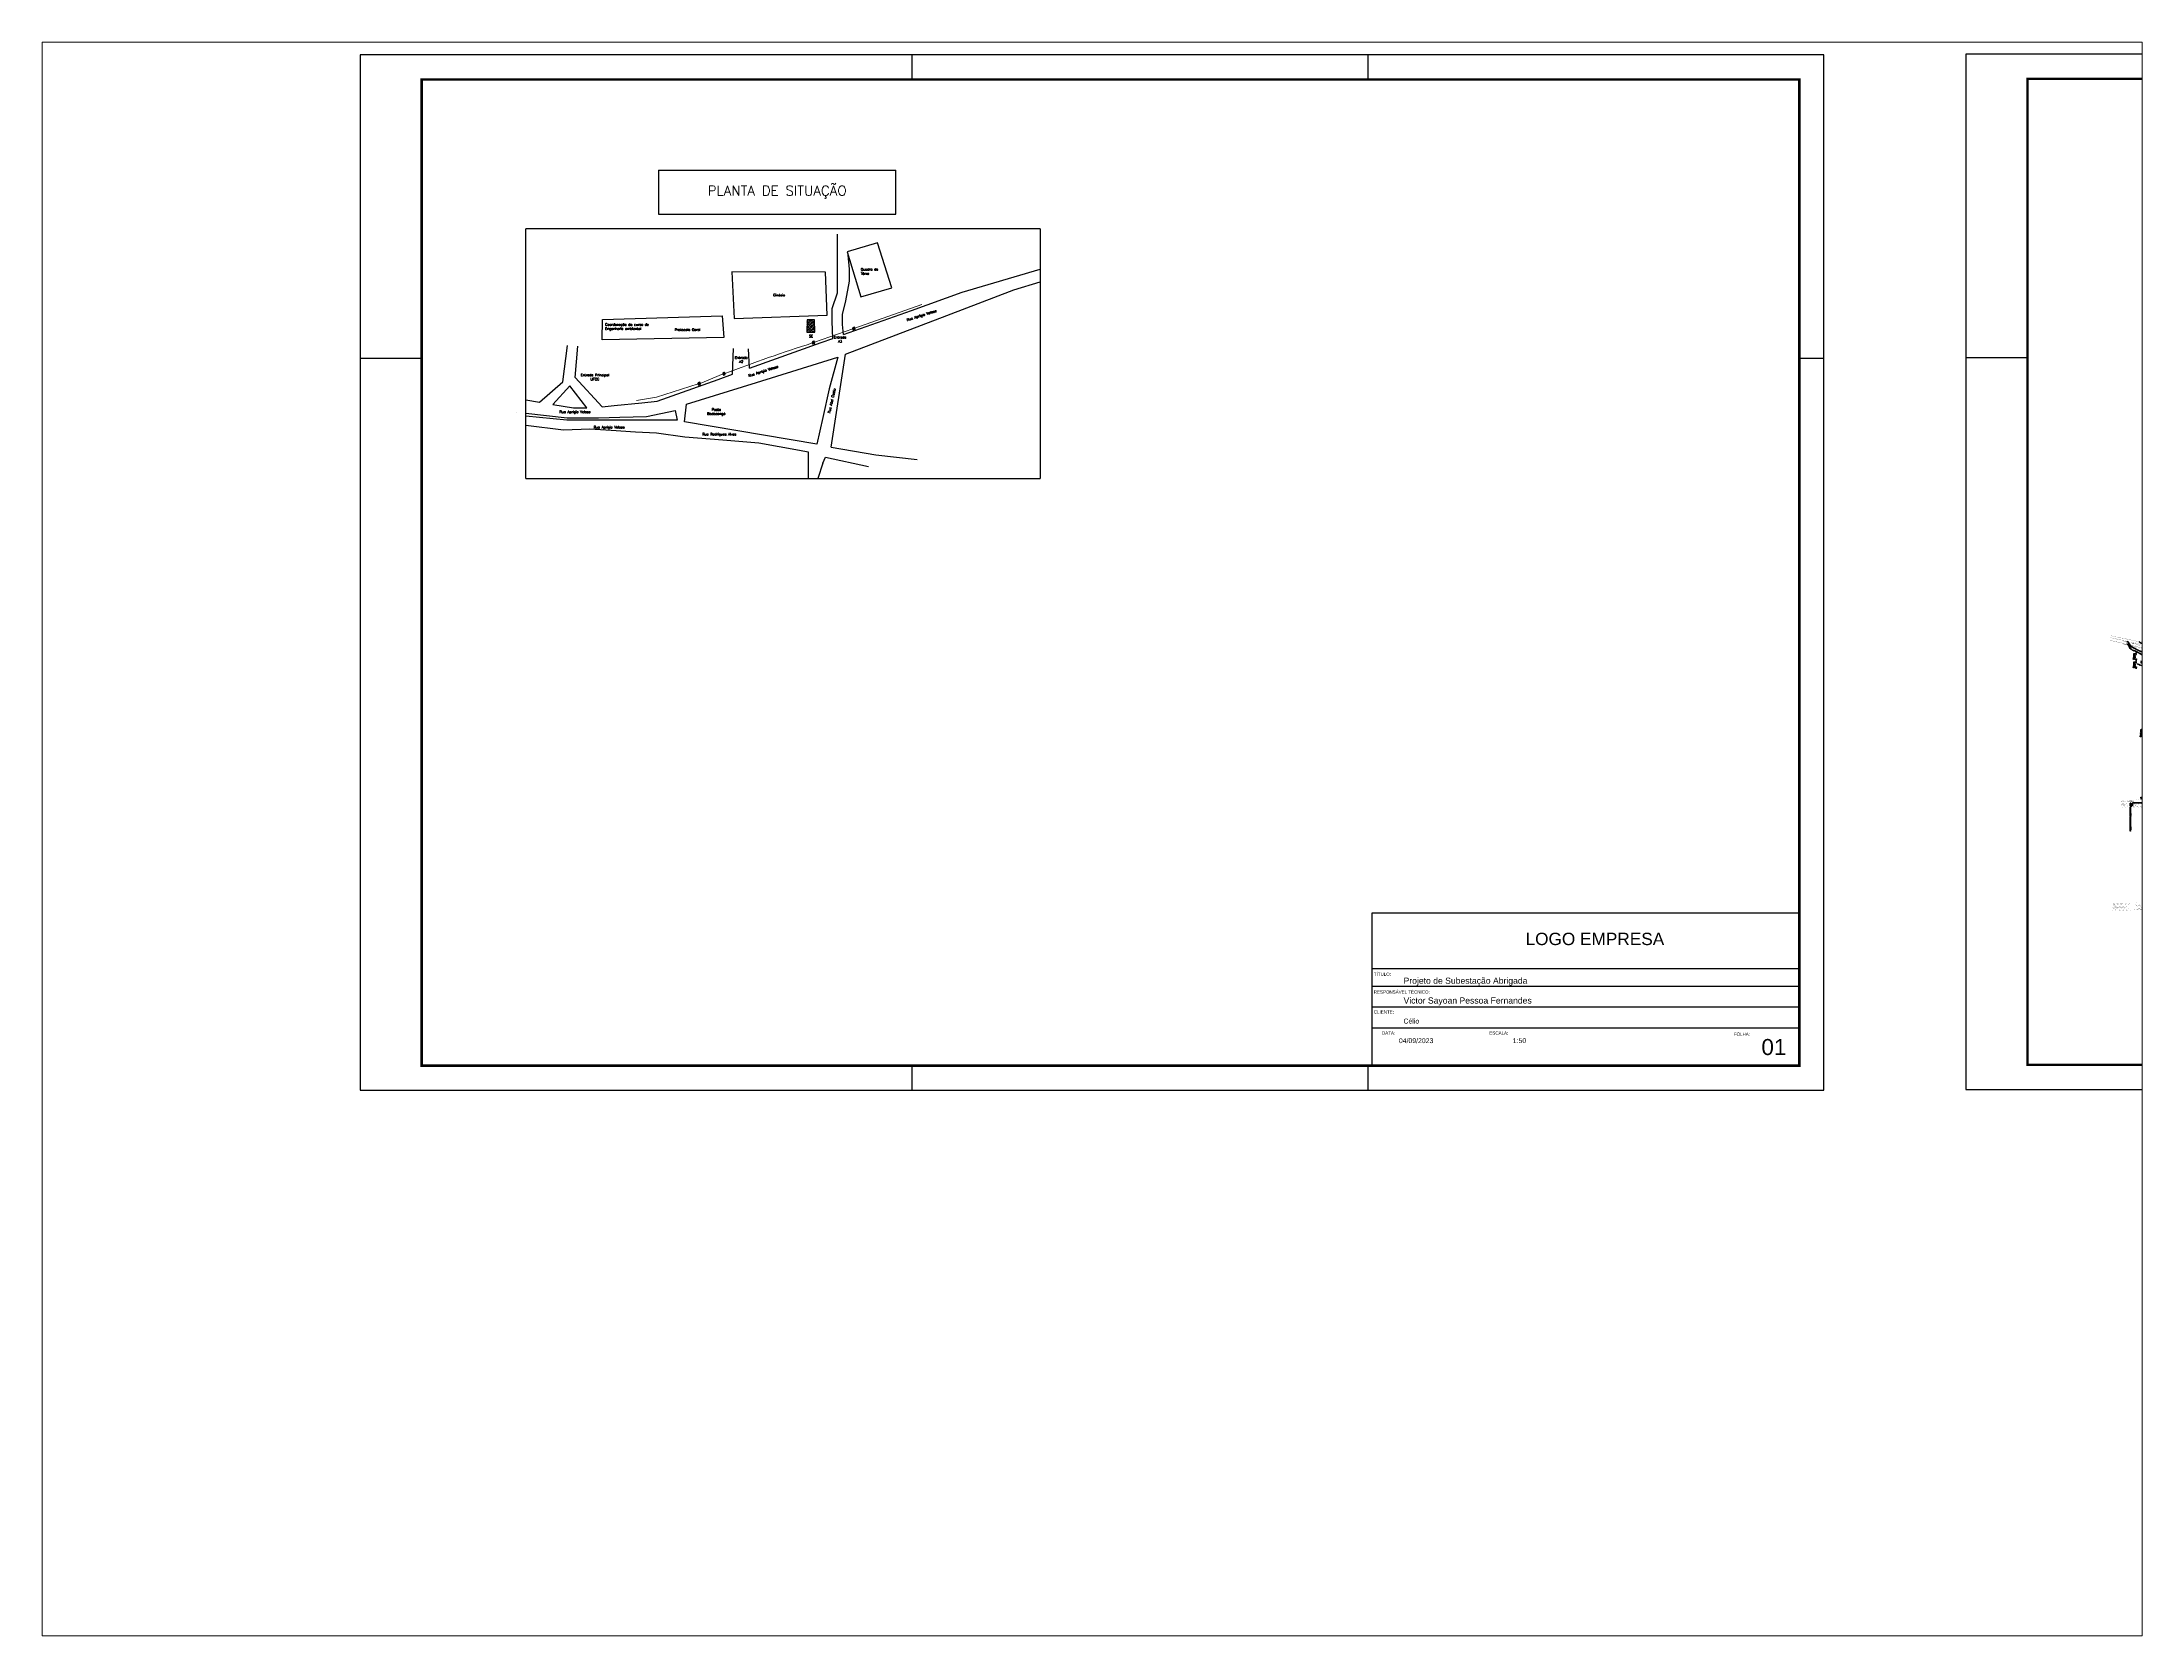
# Paper-space layout 'Layout1' of a CAD drawing. Header units: metres. Extents: x 26 to 231, y 20 to 176.
# The model-space entities are those that its viewports show. They can reach past a viewport. Long polylines and large blocks are cut down to what shows.
import ezdxf

# ---------------------------------------------------------------- set-up
doc = ezdxf.new("R2010")
doc.units = ezdxf.units.M
doc.linetypes.add('ACAD_ISO02W100', pattern=[15, 12, -3])
for name, color, linetype in [('ARQ-FOLHA', 7, 'Continuous'), ('C00-00-00-BLACK', 7, 'Continuous'), ('C00-00-FF', 5, 'Continuous'), ('C00-7E-FF', 150, 'Continuous'), ('C00-FF-00', 3, 'Continuous'), ('C95-49-00', 34, 'Continuous'), ('CFD-CC-65', 31, 'Continuous'), ('CFF-00-00', 1, 'Continuous'), ('CFF-7E-00', 30, 'Continuous')]:
    doc.layers.add(name, color=color, linetype=linetype)
doc.layers.add('LINHA-MÉDIA-TENSÃO', color=5, linetype='ACAD_ISO02W100', lineweight=15)
doc.styles.add('arial', font='arial.ttf')
doc.styles.get("Standard").update_dxf_attribs({"font": 'romans.shx', "height": 1})

# ---------------------------------------------------------------- blocks, each defined once
blk = doc.blocks.new('FOLHA A2')
at = {"layer": 'ARQ-FOLHA'}
for p, q in [((594, 0), (0, 0)), ((0, 0), (0, -420)), ((224, -10), (224, 0)), ((409, -10), (409, 0)), ((594, -420), (594, 0)), ((0, -123), (25, -123)), ((584, -123), (594, -123)), ((224, -420), (224, -410)), ((409, -420), (409, -410)), ((0, -420), (594, -420))]:
    blk.add_line(p, q, dxfattribs=at)
at = {"layer": 'ARQ-FOLHA', "const_width": 1}
blk.add_lwpolyline([(25, -410), (584, -410), (584, -10), (25, -10), (25, -410)], dxfattribs=at)
blk = doc.blocks.new('POSTE TIPO T')
blk.add_lwpolyline([(0, 0), (0.28, 0.08), (0.19, 0.39), (0.44, 0.45), (0.51, 0.16), (0.78, 0.23), (0.52, 1.14), (0.27, 1.08), (0.33, 0.79), (0.12, 0.74), (0.05, 1.01), (-0.23, 0.93), (0, 0)])

msp = doc.modelspace()

# ---------------------------------------------------------------- hatches: boundary and pattern name
h = msp.add_hatch()
h.set_pattern_fill('ANSI33', color=256, scale=0.15)
h.paths.add_polyline_path([(3474.84, 1874.89), (3471.78, 1874.83), (3471.72, 1869.88), (3474.94, 1869.88)])

# ---------------------------------------------------------------- linework, layer by layer
for p, q in [((3411.53, 1935.64), (3507.84, 1935.64)), ((3411.53, 1935.64), (3411.53, 1917.73)), ((3507.84, 1917.73), (3507.84, 1935.64)), ((3411.53, 1917.73), (3507.84, 1917.73)), ((3357.74, 1810.58), (3357.74, 1911.75)), ((3566.38, 1911.75), (3357.74, 1911.75)), ((3566.38, 1911.75), (3566.38, 1810.58)), ((3377.72, 1851.47), (3378.84, 1864.19)), ((3481.53, 1823.29), (3487.35, 1860.92)), ((3388.71, 1839.65), (3377.72, 1851.47)), ((3382.41, 1839.16), (3375.6, 1848.12)), ((3472.19, 1816.89), (3472.19, 1810.58)), ((3478.25, 1816.76), (3476.22, 1810.58)), ((3357.74, 1810.58), (3566.38, 1810.58))]:
    msp.add_line(p, q)
for points in [[(3482.21, 1867.31), (3481.93, 1874.15), (3481.93, 1879.52), (3484.15, 1885.79), (3484.15, 1891.15), (3484.15, 1896.25), (3484.15, 1903.18), (3484.15, 1909.59)], [(3486.58, 1868.87), (3486.12, 1872.98), (3486.12, 1877.16), (3487.43, 1881.87), (3488.34, 1886.97), (3489, 1890.5), (3489, 1895.47), (3488.47, 1901.22)], [(3488.1, 1902.42), (3493.58, 1884.22), (3506.22, 1887.87), (3500.32, 1906.08), (3488.1, 1902.42)], [(3442.26, 1875.46), (3479.96, 1876.83), (3479.31, 1894.16), (3441.21, 1894.29), (3442.26, 1875.46)], [(3486.58, 1868.87), (3514.18, 1878.72), (3534.78, 1886.08), (3566.38, 1895.47)], [(3487.35, 1860.92), (3528.48, 1876.62), (3555.75, 1887.02), (3566.38, 1890.24)], [(3388.79, 1874.98), (3437.32, 1876.49), (3437.99, 1867.74), (3388.68, 1866.73), (3388.79, 1874.98)], [(3471.78, 1874.89), (3471.72, 1869.88), (3474.94, 1869.88), (3474.84, 1874.89), (3471.78, 1874.83)], [(3448.5, 1855.27), (3477.48, 1865.62), (3482.21, 1867.31)], [(3363.3, 1841.45), (3372.69, 1849.68), (3374.59, 1864.52)], [(3484.35, 1859.77), (3480.8, 1846.86), (3478.18, 1835.25), (3475.73, 1824.41), (3422.11, 1833.52), (3422.86, 1840.65)], [(3422.86, 1840.65), (3451.23, 1849.47), (3484.35, 1859.77)], [(3441.52, 1852.77), (3442, 1863.26)], [(3448.5, 1855.27), (3448.05, 1863.13)], [(3388.71, 1839.65), (3393.59, 1840.13), (3404.81, 1841.25), (3410.97, 1841.87), (3435.72, 1850.71), (3441.52, 1852.77)], [(3357.74, 1842.38), (3363.3, 1841.45)], [(3368.69, 1840.55), (3375.6, 1848.12)], [(3406.7, 1835.62), (3418.24, 1838.16), (3419.12, 1834.12), (3408.48, 1834.12), (3374.32, 1834.12), (3357.74, 1835.82)], [(3357.74, 1837), (3374.5, 1835.16), (3387.16, 1835.16), (3395.87, 1835.37), (3406.7, 1835.62)], [(3357.74, 1832.17), (3373, 1830.22), (3383.6, 1830.62), (3392.37, 1830.09), (3402.18, 1829.51), (3410.77, 1829), (3422.22, 1827.48), (3437.67, 1826.17), (3452.29, 1824.93), (3468.7, 1821.99), (3472.19, 1821.36), (3472.19, 1817.54), (3472.19, 1816.23)], [(3368.69, 1840.55), (3377, 1839.16), (3382.41, 1839.16)], [(3478.25, 1816.76), (3479.3, 1819.11), (3496.71, 1815.45)], [(3481.53, 1823.29), (3499.72, 1820.16), (3516.48, 1818.19)]]:
    msp.add_lwpolyline(points)
msp.add_lwpolyline([(3353.8, 1837.44), (3353.8, 1837.44)], close=True)
at = {"layer": 'ARQ-FOLHA'}
for p, q in [((3874.42, 1634.17), (3700.92, 1634.17)), ((3700.92, 1634.17), (3700.92, 1572.37)), ((3874.42, 1611.68), (3700.92, 1611.68)), ((3700.92, 1605.53), (3700.92, 1605.53)), ((3874.42, 1604.48), (3700.92, 1604.48)), ((3700.92, 1596.08), (3700.92, 1596.08)), ((3874.42, 1596.03), (3700.92, 1596.03)), ((3874.42, 1587.58), (3700.92, 1587.58))]:
    msp.add_line(p, q, dxfattribs=at)
at = {"layer": 'C00-00-00-BLACK', "const_width": 0.0229}
for points in [[(4000.32, 1744.85), (4000.36, 1744.92)], [(4005.9, 1743.68), (4000.32, 1744.85)], [(4000.32, 1744.85), (4005.9, 1743.61)], [(4005.9, 1743.68), (4000.32, 1744.85)], [(4000.36, 1744.92), (4005.9, 1743.68)], [(4000.57, 1745.93), (4000.61, 1746.02)], [(4005.94, 1744.83), (4000.57, 1745.93)], [(4000.57, 1745.93), (4005.92, 1744.76)], [(4005.94, 1744.83), (4000.57, 1745.93)], [(4000.61, 1746.02), (4005.94, 1744.83)], [(4000.77, 1746.73), (4000.8, 1746.8)], [(4012.46, 1744.32), (4000.77, 1746.73)], [(4000.77, 1746.73), (4012.44, 1744.25)], [(4012.46, 1744.32), (4000.77, 1746.73)], [(4000.8, 1746.8), (4012.46, 1744.32)], [(4005.94, 1743.82), (4005.85, 1743.47)], [(4006.08, 1743.43), (4005.85, 1743.47)], [(4006.1, 1743.5), (4005.87, 1743.54)], [(4005.97, 1744.97), (4005.9, 1744.62)], [(4006.13, 1744.64), (4005.9, 1744.69)], [(4006.1, 1744.58), (4005.9, 1744.62)], [(4005.9, 1743.61), (4005.9, 1743.68)], [(4006.1, 1743.54), (4005.9, 1743.59)], [(4005.92, 1744.76), (4005.94, 1744.83)], [(4006.13, 1744.69), (4005.92, 1744.74)], [(4006.15, 1743.73), (4005.92, 1743.77)], [(4006.13, 1743.68), (4005.92, 1743.73)], [(4006.17, 1744.87), (4005.94, 1744.92)], [(4006.17, 1744.83), (4005.94, 1744.87)], [(4006.15, 1743.77), (4005.94, 1743.82)], [(4006.17, 1744.92), (4005.97, 1744.97)], [(4006.01, 1743.45), (4006.01, 1743.4)], [(4006.01, 1743.4), (4006.03, 1743.4)], [(4006.06, 1743.38), (4006.01, 1743.4)], [(4006.03, 1744.55), (4006.03, 1744.6)], [(4006.06, 1744.55), (4006.03, 1744.55)], [(4006.15, 1743.77), (4006.03, 1743.17)], [(4006.72, 1743.11), (4006.03, 1743.24)], [(4006.72, 1743.01), (4006.03, 1743.17)], [(4006.19, 1744.92), (4006.06, 1744.3)], [(4006.08, 1744.53), (4006.06, 1744.55)], [(4006.75, 1744.16), (4006.06, 1744.3)], [(4006.06, 1743.34), (4006.06, 1743.38)], [(4006.06, 1743.24), (4006.06, 1743.15)], [(4006.1, 1744.48), (4006.08, 1744.53)], [(4006.1, 1744.39), (4006.08, 1744.3)], [(4006.77, 1744.23), (4006.08, 1744.39)], [(4006.13, 1743.22), (4006.1, 1743.15)], [(4006.15, 1743.22), (4006.13, 1743.15)], [(4006.15, 1744.37), (4006.15, 1744.3)], [(4007.32, 1743.54), (4006.15, 1743.77)], [(4006.17, 1744.37), (4006.17, 1744.28)], [(4007.34, 1744.69), (4006.19, 1744.92)], [(4006.19, 1743.2), (4006.19, 1743.13)], [(4006.24, 1744.35), (4006.22, 1744.28)], [(4006.24, 1743.2), (4006.22, 1743.13)], [(4006.26, 1744.35), (4006.24, 1744.28)], [(4006.29, 1743.2), (4006.26, 1743.11)], [(4006.31, 1744.35), (4006.31, 1744.25)], [(4006.31, 1743.17), (4006.31, 1743.11)], [(4006.36, 1744.32), (4006.33, 1744.25)], [(4006.38, 1743.17), (4006.36, 1743.11)], [(4006.4, 1744.32), (4006.38, 1744.23)], [(4006.4, 1743.17), (4006.38, 1743.08)], [(4006.43, 1744.32), (4006.4, 1744.23)], [(4006.45, 1743.15), (4006.45, 1743.08)], [(4006.49, 1744.3), (4006.47, 1744.23)], [(4006.47, 1743.15), (4006.47, 1743.08)], [(4006.52, 1744.3), (4006.49, 1744.21)], [(4006.54, 1743.13), (4006.52, 1743.06)], [(4006.56, 1744.28), (4006.54, 1744.21)], [(4006.56, 1743.13), (4006.54, 1743.06)], [(4006.59, 1744.28), (4006.59, 1744.21)], [(4006.61, 1743.13), (4006.61, 1743.04)], [(4006.66, 1744.25), (4006.63, 1744.18)], [(4006.66, 1743.11), (4006.63, 1743.04)], [(4006.68, 1744.25), (4006.66, 1744.18)], [(4006.7, 1743.11), (4006.68, 1743.04)], [(4006.72, 1744.25), (4006.72, 1744.16)], [(4006.84, 1743.64), (4006.72, 1743.01)], [(4006.72, 1743.01), (4006.86, 1743.06)], [(4006.88, 1744.78), (4006.75, 1744.16)], [(4006.75, 1744.16), (4006.91, 1744.21)], [(4006.88, 1743.17), (4006.75, 1743.2)], [(4006.93, 1744.32), (4006.79, 1744.35)], [(4006.98, 1743.54), (4006.84, 1743.59)], [(4007, 1744.69), (4006.86, 1744.74)], [(4006.98, 1743.61), (4006.86, 1743.06)], [(4006.86, 1743.06), (4007.11, 1742.92)], [(4007.02, 1744.76), (4006.91, 1744.21)], [(4006.91, 1744.21), (4007.14, 1744.07)], [(4006.95, 1743.17), (4006.93, 1743.15)], [(4006.95, 1743.17), (4006.93, 1743.15)], [(4006.93, 1743.15), (4006.95, 1743.13)], [(4006.93, 1743.15), (4006.95, 1743.13)], [(4006.98, 1744.3), (4006.95, 1744.28)], [(4006.95, 1744.28), (4006.98, 1744.25)], [(4006.98, 1743.17), (4006.95, 1743.17)], [(4006.98, 1743.15), (4006.95, 1743.17)], [(4006.95, 1743.13), (4006.95, 1743.11)], [(4006.95, 1743.11), (4006.98, 1743.13)], [(4006.95, 1743.13), (4006.95, 1743.11)], [(4006.95, 1743.11), (4006.98, 1743.13)], [(4007, 1744.32), (4006.98, 1744.3)], [(4007, 1744.32), (4006.98, 1744.3)], [(4006.98, 1744.3), (4006.98, 1744.28)], [(4006.98, 1744.28), (4007, 1744.25)], [(4006.98, 1744.25), (4007.02, 1744.25)], [(4007, 1743.15), (4006.98, 1743.17)], [(4006.98, 1743.13), (4007, 1743.15)], [(4007, 1743.15), (4006.98, 1743.15)], [(4006.98, 1743.13), (4007, 1743.15)], [(4007.02, 1744.3), (4007, 1744.32)], [(4007.02, 1744.3), (4007, 1744.32)], [(4007, 1744.25), (4007.02, 1744.28)], [(4007.02, 1744.28), (4007.02, 1744.3)], [(4007.02, 1744.28), (4007.02, 1744.3)], [(4007.02, 1744.28), (4007.04, 1744.28)], [(4007.02, 1744.25), (4007.02, 1744.28)], [(4007.11, 1742.92), (4007.16, 1742.92)], [(4007.14, 1744.07), (4007.18, 1744.07)], [(4007.18, 1744.07), (4007.23, 1744.12)], [(4007.32, 1743.54), (4007.21, 1742.97)], [(4009.43, 1742.58), (4007.21, 1743.06)], [(4007.34, 1744.69), (4007.23, 1744.12)], [(4009.43, 1742.65), (4007.23, 1743.11)], [(4009.48, 1743.8), (4007.25, 1744.25)], [(4009.46, 1743.73), (4007.25, 1744.21)], [(4008.88, 1742.72), (4008.91, 1742.6)], [(4008.91, 1743.84), (4008.95, 1743.75)], [(4008.95, 1742.83), (4008.91, 1742.76)], [(4008.91, 1742.69), (4008.93, 1742.65)], [(4008.91, 1742.6), (4009, 1742.53)], [(4009, 1743.98), (4008.93, 1743.91)], [(4008.95, 1742.78), (4008.93, 1742.76)], [(4008.93, 1742.65), (4008.95, 1742.62)], [(4008.97, 1743.93), (4008.95, 1743.91)], [(4008.95, 1743.84), (4008.95, 1743.8)], [(4008.95, 1743.8), (4009, 1743.75)], [(4008.95, 1743.75), (4009.02, 1743.68)], [(4009.07, 1742.88), (4008.95, 1742.83)], [(4009, 1742.81), (4008.95, 1742.78)], [(4008.95, 1742.56), (4009.02, 1742.67)], [(4008.95, 1742.62), (4009, 1742.6)], [(4009.02, 1743.96), (4008.97, 1743.93)], [(4008.97, 1743.7), (4009.04, 1743.82)], [(4009.09, 1744.02), (4009, 1743.98)], [(4009, 1743.75), (4009.02, 1743.75)], [(4009.04, 1742.81), (4009, 1742.81)], [(4009, 1742.6), (4010.03, 1742.37)], [(4009, 1742.53), (4010.01, 1742.33)], [(4009.09, 1743.96), (4009.02, 1743.96)], [(4009.02, 1743.75), (4010.05, 1743.52)], [(4009.02, 1743.68), (4010.05, 1743.47)], [(4009.02, 1742.74), (4009.02, 1742.85)], [(4009.07, 1743.89), (4009.04, 1744)], [(4009.04, 1742.81), (4010.08, 1742.6)], [(4009.07, 1742.88), (4010.08, 1742.65)], [(4009.09, 1744.02), (4010.12, 1743.8)], [(4009.09, 1743.96), (4010.1, 1743.75)], [(4009.34, 1742.6), (4009.36, 1742.53)], [(4009.41, 1742.72), (4009.36, 1742.67)], [(4009.36, 1742.53), (4009.41, 1742.46)], [(4009.43, 1743.86), (4009.39, 1743.8)], [(4009.39, 1743.75), (4009.39, 1743.68)], [(4009.39, 1743.68), (4009.43, 1743.61)], [(4009.48, 1742.76), (4009.41, 1742.72)], [(4009.46, 1742.69), (4009.41, 1742.65)], [(4009.41, 1742.6), (4009.41, 1742.56)], [(4009.41, 1742.56), (4009.46, 1742.51)], [(4009.41, 1742.46), (4009.48, 1742.44)], [(4009.5, 1743.91), (4009.43, 1743.86)], [(4009.43, 1743.75), (4009.46, 1743.68)], [(4009.43, 1743.61), (4009.53, 1743.59)], [(4009.46, 1742.62), (4009.43, 1742.65)], [(4009.46, 1742.62), (4009.43, 1742.65)], [(4009.43, 1742.58), (4009.46, 1742.6)], [(4009.43, 1742.58), (4009.46, 1742.6)], [(4009.48, 1743.84), (4009.46, 1743.8)], [(4009.46, 1743.73), (4009.48, 1743.73)], [(4009.46, 1743.73), (4009.48, 1743.73)], [(4009.46, 1743.68), (4009.48, 1743.66)], [(4009.5, 1742.72), (4009.46, 1742.69)], [(4009.46, 1742.6), (4009.46, 1742.62)], [(4009.46, 1742.6), (4009.46, 1742.62)], [(4009.46, 1742.6), (4009.48, 1742.6)], [(4009.46, 1742.6), (4009.48, 1742.6)], [(4009.46, 1742.51), (4009.5, 1742.49)], [(4009.53, 1743.86), (4009.48, 1743.84)], [(4009.48, 1743.77), (4009.48, 1743.8)], [(4009.48, 1743.77), (4009.48, 1743.8)], [(4009.5, 1743.75), (4009.48, 1743.77)], [(4009.5, 1743.75), (4009.48, 1743.77)], [(4009.48, 1743.73), (4009.5, 1743.75)], [(4009.48, 1743.73), (4009.5, 1743.75)], [(4009.48, 1743.66), (4009.53, 1743.64)], [(4009.55, 1742.76), (4009.48, 1742.76)], [(4009.59, 1743.91), (4009.5, 1743.91)], [(4009.55, 1742.72), (4009.5, 1742.72)], [(4009.57, 1743.86), (4009.53, 1743.86)], [(4009.59, 1742.33), (4009.57, 1742.3)], [(4009.57, 1742.3), (4009.71, 1742.26)], [(4009.57, 1742.3), (4009.59, 1742.3)], [(4009.59, 1742.4), (4009.59, 1742.42)], [(4009.62, 1742.4), (4009.59, 1742.4)], [(4009.59, 1742.3), (4009.59, 1742.33)], [(4009.59, 1742.33), (4009.71, 1742.3)], [(4009.64, 1743.54), (4009.62, 1743.57)], [(4009.62, 1743.47), (4009.62, 1743.43)], [(4009.62, 1743.45), (4009.62, 1743.47)], [(4009.62, 1743.47), (4009.76, 1743.45)], [(4009.62, 1743.43), (4009.62, 1743.45)], [(4009.62, 1743.43), (4009.73, 1743.4)], [(4009.62, 1742.4), (4010.01, 1742.3)], [(4009.64, 1743.52), (4009.64, 1743.54)], [(4009.64, 1743.52), (4010.05, 1743.45)], [(4009.66, 1742.65), (4009.64, 1742.49)], [(4009.64, 1742.49), (4010.1, 1742.4)], [(4009.71, 1743.8), (4009.66, 1743.64)], [(4009.66, 1743.64), (4010.15, 1743.54)], [(4009.66, 1742.74), (4009.69, 1742.74)], [(4009.66, 1742.65), (4010.15, 1742.56)], [(4009.69, 1743.89), (4009.71, 1743.89)], [(4009.69, 1742.76), (4010.1, 1742.67)], [(4009.69, 1742.74), (4009.69, 1742.76)], [(4009.69, 1742.37), (4009.69, 1742.4)], [(4009.71, 1742.26), (4009.69, 1742.23)], [(4009.69, 1742.23), (4009.87, 1742.19)], [(4009.71, 1743.91), (4010.12, 1743.82)], [(4009.71, 1743.89), (4009.71, 1743.91)], [(4009.71, 1743.8), (4010.17, 1743.7)], [(4009.71, 1743.54), (4009.73, 1743.52)], [(4009.73, 1742.37), (4009.71, 1742.33)], [(4009.71, 1742.28), (4009.71, 1742.33)], [(4009.71, 1742.26), (4009.71, 1742.28)], [(4009.73, 1743.4), (4009.76, 1743.43)], [(4009.73, 1743.4), (4009.73, 1743.36)], [(4009.73, 1743.36), (4009.89, 1743.34)], [(4009.76, 1742.46), (4009.73, 1742.44)], [(4009.76, 1743.5), (4009.76, 1743.47)], [(4009.76, 1743.43), (4009.76, 1743.47)], [(4009.82, 1742.81), (4009.76, 1742.78)], [(4009.76, 1742.78), (4009.76, 1742.76)], [(4009.76, 1742.78), (4010.03, 1742.72)], [(4009.76, 1742.76), (4010.03, 1742.69)], [(4009.76, 1742.72), (4009.78, 1742.74)], [(4009.8, 1743.89), (4009.78, 1743.86)], [(4009.78, 1743.61), (4009.78, 1743.59)], [(4009.78, 1742.65), (4009.78, 1742.62)], [(4009.87, 1743.96), (4009.8, 1743.91)], [(4009.8, 1743.91), (4010.05, 1743.84)], [(4009.8, 1743.91), (4010.05, 1743.86)], [(4009.8, 1743.91), (4009.82, 1743.91)], [(4009.82, 1743.8), (4009.8, 1743.77)], [(4009.8, 1742.76), (4009.8, 1742.74)], [(4009.82, 1743.89), (4009.85, 1743.89)], [(4009.92, 1742.81), (4009.82, 1742.81)], [(4009.94, 1743.96), (4009.87, 1743.96)], [(4009.89, 1742.28), (4009.87, 1742.26)], [(4009.87, 1742.28), (4009.96, 1742.26)], [(4009.87, 1742.26), (4009.87, 1742.21)], [(4009.87, 1742.23), (4009.96, 1742.21)], [(4009.87, 1742.21), (4009.87, 1742.19)], [(4009.92, 1743.43), (4009.89, 1743.4)], [(4009.89, 1743.4), (4009.92, 1743.36)], [(4009.89, 1743.38), (4009.98, 1743.36)], [(4009.92, 1743.36), (4009.89, 1743.34)], [(4009.89, 1742.33), (4009.89, 1742.28)], [(4009.94, 1743.47), (4009.92, 1743.43)], [(4009.92, 1743.43), (4010.01, 1743.4)], [(4009.98, 1742.78), (4009.92, 1742.81)], [(4009.92, 1742.42), (4009.92, 1742.4)], [(4010.01, 1743.93), (4009.94, 1743.96)], [(4009.94, 1743.57), (4009.94, 1743.54)], [(4009.96, 1742.62), (4009.96, 1742.6)], [(4009.98, 1742.26), (4009.96, 1742.26)], [(4009.96, 1742.21), (4009.98, 1742.21)], [(4009.98, 1743.77), (4009.98, 1743.73)], [(4009.98, 1743.36), (4010.01, 1743.36)], [(4010.03, 1742.72), (4009.98, 1742.78)], [(4009.98, 1742.72), (4009.98, 1742.69)], [(4009.98, 1742.23), (4009.98, 1742.26)], [(4009.98, 1742.21), (4009.98, 1742.23)], [(4010.05, 1743.86), (4010.01, 1743.93)], [(4010.01, 1743.86), (4010.01, 1743.84)], [(4010.01, 1743.38), (4010.01, 1743.4)], [(4010.01, 1743.36), (4010.01, 1743.38)], [(4010.01, 1743.38), (4010.03, 1743.38)], [(4010.03, 1742.37), (4010.01, 1742.3)], [(4010.03, 1742.69), (4010.03, 1742.72)], [(4010.05, 1743.86), (4010.05, 1743.84)], [(4010.05, 1743.52), (4010.05, 1743.45)], [(4010.1, 1742.67), (4010.08, 1742.6)], [(4010.12, 1743.82), (4010.1, 1743.75)], [(4010.1, 1742.35), (4010.15, 1742.58)], [(4010.1, 1742.35), (4010.65, 1742.21)], [(4010.17, 1743.73), (4010.12, 1743.47)], [(4010.12, 1743.47), (4010.67, 1743.36)], [(4010.15, 1742.6), (4010.7, 1742.49)], [(4010.15, 1742.58), (4010.15, 1742.6)], [(4010.19, 1743.75), (4010.17, 1743.73)], [(4010.19, 1743.75), (4010.74, 1743.64)], [(4010.7, 1742.49), (4010.65, 1742.21)], [(4010.65, 1742.26), (4010.77, 1742.23)], [(4010.74, 1743.64), (4010.67, 1743.36)], [(4010.67, 1743.4), (4010.79, 1743.38)], [(4010.7, 1742.46), (4010.81, 1742.42)], [(4010.79, 1742.33), (4010.7, 1741.8)], [(4010.7, 1741.8), (4010.7, 1741.77)], [(4010.7, 1741.77), (4010.72, 1741.77)], [(4010.72, 1743.59), (4010.83, 1743.57)], [(4010.72, 1742.95), (4010.81, 1743.47)], [(4010.72, 1742.95), (4010.74, 1742.92)], [(4010.72, 1741.77), (4010.74, 1741.77)], [(4010.74, 1742.92), (4010.77, 1742.92)], [(4010.74, 1742.92), (4010.77, 1742.92)], [(4010.74, 1741.77), (4010.77, 1741.8)], [(4010.77, 1742.92), (4010.79, 1742.95)], [(4010.77, 1741.8), (4010.9, 1742.3)], [(4010.79, 1742.95), (4010.93, 1743.45)], [(4010.79, 1742.33), (4010.93, 1742.85)], [(4010.81, 1743.47), (4010.95, 1744)], [(4010.86, 1742.21), (4011.36, 1742.1)], [(4010.9, 1743.36), (4011.39, 1743.24)], [(4010.9, 1742.3), (4010.97, 1742.83)], [(4010.9, 1742.42), (4011.41, 1742.3)], [(4010.93, 1743.45), (4011.02, 1743.98)], [(4010.95, 1742.88), (4010.93, 1742.85)], [(4010.93, 1742.85), (4010.95, 1742.85)], [(4010.97, 1744), (4010.95, 1744)], [(4010.95, 1743.54), (4011.43, 1743.45)], [(4010.97, 1742.85), (4010.95, 1742.88)], [(4011, 1744), (4010.97, 1744)], [(4010.97, 1742.83), (4010.97, 1742.85)], [(4011.02, 1743.98), (4011, 1744)], [(4011.36, 1742.21), (4011.29, 1741.68)], [(4011.29, 1741.68), (4011.29, 1741.66)], [(4011.29, 1741.66), (4011.32, 1741.64)], [(4011.32, 1742.83), (4011.41, 1743.36)], [(4011.32, 1742.83), (4011.32, 1742.81)], [(4011.32, 1742.81), (4011.34, 1742.78)], [(4011.32, 1741.64), (4011.34, 1741.64)], [(4011.34, 1742.78), (4011.36, 1742.78)], [(4011.34, 1741.66), (4011.48, 1742.19)], [(4011.34, 1741.64), (4011.34, 1741.66)], [(4011.36, 1742.78), (4011.39, 1742.81)], [(4011.36, 1742.21), (4011.5, 1742.72)], [(4011.39, 1742.81), (4011.52, 1743.34)], [(4011.41, 1743.36), (4011.55, 1743.86)], [(4011.46, 1742.07), (4011.94, 1741.98)], [(4011.48, 1743.22), (4011.98, 1743.13)], [(4011.48, 1742.19), (4011.57, 1742.72)], [(4011.52, 1742.74), (4011.5, 1742.72)], [(4011.5, 1742.28), (4011.98, 1742.19)], [(4011.52, 1743.34), (4011.59, 1743.86)], [(4011.52, 1743.43), (4012.03, 1743.31)], [(4011.55, 1742.74), (4011.52, 1742.74)], [(4011.57, 1743.89), (4011.55, 1743.89)], [(4011.55, 1743.89), (4011.55, 1743.86)], [(4011.57, 1742.74), (4011.55, 1742.74)], [(4011.59, 1743.86), (4011.57, 1743.89)], [(4011.57, 1742.72), (4011.57, 1742.74)], [(4011.59, 1743.86), (4011.62, 1743.86)], [(4011.96, 1742.07), (4011.87, 1741.55)], [(4011.87, 1741.55), (4011.89, 1741.52)], [(4011.89, 1741.52), (4011.91, 1741.52)], [(4011.89, 1741.52), (4011.91, 1741.52)], [(4011.91, 1742.69), (4011.98, 1743.22)], [(4011.91, 1742.69), (4011.91, 1742.67)], [(4011.91, 1742.67), (4011.94, 1742.67)], [(4011.91, 1741.52), (4011.94, 1741.55)], [(4011.94, 1742.67), (4011.96, 1742.67)], [(4011.94, 1741.55), (4012.08, 1742.05)], [(4011.96, 1742.69), (4012.1, 1743.2)], [(4011.96, 1742.67), (4011.96, 1742.69)], [(4011.96, 1742.07), (4012.1, 1742.6)], [(4011.98, 1743.22), (4012.12, 1743.75)], [(4012.05, 1741.96), (4012.51, 1741.87)], [(4012.08, 1743.11), (4012.54, 1743.01)], [(4012.08, 1742.05), (4012.17, 1742.58)], [(4012.1, 1743.2), (4012.19, 1743.73)], [(4012.12, 1742.62), (4012.1, 1742.6)], [(4012.1, 1742.16), (4012.56, 1742.05)], [(4012.14, 1743.75), (4012.12, 1743.75)], [(4012.12, 1743.29), (4012.58, 1743.2)], [(4012.14, 1742.62), (4012.12, 1742.62)], [(4012.17, 1743.77), (4012.14, 1743.75)], [(4012.14, 1742.6), (4012.14, 1742.62)], [(4012.17, 1742.58), (4012.14, 1742.6)], [(4012.19, 1743.75), (4012.17, 1743.77)], [(4012.19, 1743.73), (4012.19, 1743.75)], [(4012.42, 1744.25), (4012.46, 1744.32)], [(4013.06, 1744.07), (4012.42, 1744.25)], [(4012.42, 1744.25), (4013.02, 1743.98)], [(4013.06, 1744.07), (4012.42, 1744.25)], [(4013.09, 1744.35), (4012.44, 1744.25)], [(4013.09, 1744.35), (4012.44, 1744.25)], [(4012.44, 1744.25), (4012.44, 1744.35)], [(4012.44, 1744.35), (4013.09, 1744.35)], [(4012.44, 1744.25), (4012.46, 1744.32)], [(4012.44, 1744.25), (4013.09, 1744.25)], [(4012.51, 1741.96), (4012.44, 1741.43)], [(4012.44, 1741.43), (4012.44, 1741.41)], [(4012.44, 1741.41), (4012.46, 1741.41)], [(4012.46, 1744.32), (4013.06, 1744.07)], [(4012.46, 1742.58), (4012.56, 1743.11)], [(4012.46, 1742.58), (4012.46, 1742.56)], [(4012.46, 1742.56), (4012.49, 1742.56)], [(4012.46, 1741.41), (4012.49, 1741.41)], [(4012.49, 1742.56), (4012.51, 1742.56)], [(4012.49, 1741.43), (4012.63, 1741.93)], [(4012.49, 1741.41), (4012.49, 1741.43)], [(4012.51, 1742.56), (4012.54, 1742.56)], [(4012.51, 1741.96), (4012.65, 1742.49)], [(4012.54, 1742.56), (4012.67, 1743.08)], [(4012.7, 1743.61), (4012.56, 1743.11)], [(4012.6, 1741.84), (4012.72, 1741.82)], [(4012.63, 1742.99), (4012.74, 1742.97)], [(4012.63, 1741.93), (4012.72, 1742.46)], [(4012.67, 1742.49), (4012.65, 1742.49)], [(4012.65, 1742.03), (4012.76, 1742)], [(4012.67, 1743.08), (4012.74, 1743.61)], [(4012.67, 1743.17), (4012.79, 1743.15)], [(4012.7, 1742.51), (4012.67, 1742.49)], [(4012.72, 1743.64), (4012.7, 1743.64)], [(4012.7, 1743.64), (4012.7, 1743.61)], [(4012.72, 1742.49), (4012.7, 1742.51)], [(4012.74, 1743.64), (4012.72, 1743.64)], [(4012.72, 1742.46), (4012.72, 1742.49)], [(4012.76, 1742.05), (4012.72, 1741.77)], [(4012.72, 1741.77), (4013.2, 1741.68)], [(4012.74, 1743.61), (4012.74, 1743.64)], [(4012.74, 1742.92), (4012.81, 1743.2)], [(4012.74, 1742.92), (4013.25, 1742.83)], [(4012.76, 1742.05), (4013.27, 1741.93)], [(4012.81, 1743.2), (4013.29, 1743.08)], [(4012.92, 1744.02), (4013.11, 1744.05)], [(4012.92, 1744), (4012.92, 1744.02)], [(4012.92, 1744), (4012.92, 1744.02)], [(4013.41, 1743.77), (4012.92, 1744)], [(4012.99, 1744.35), (4012.99, 1744.37)], [(4012.99, 1744.37), (4012.99, 1744.35)], [(4013.55, 1744.37), (4012.99, 1744.37)], [(4013.15, 1744.25), (4012.99, 1744.35)], [(4013.02, 1743.98), (4013.06, 1744.07)], [(4013.09, 1744.25), (4013.09, 1744.35)], [(4013.45, 1743.89), (4013.11, 1744.05)], [(4013.52, 1744.25), (4013.15, 1744.25)], [(4013.27, 1741.98), (4013.2, 1741.64)], [(4013.2, 1741.64), (4013.2, 1741.61)], [(4013.2, 1741.61), (4013.22, 1741.61)], [(4013.32, 1743.13), (4013.22, 1742.78)], [(4013.22, 1742.78), (4013.22, 1742.76)], [(4013.22, 1742.76), (4013.25, 1742.76)], [(4013.22, 1741.61), (4013.82, 1741.48)], [(4013.25, 1742.76), (4013.87, 1742.62)], [(4013.29, 1742), (4013.27, 1741.98)], [(4013.29, 1742), (4013.91, 1741.87)], [(4013.29, 1742), (4013.32, 1742)], [(4013.34, 1743.15), (4013.32, 1743.15)], [(4013.32, 1743.15), (4013.32, 1743.13)], [(4013.34, 1743.15), (4013.94, 1743.01)], [(4013.39, 1741.84), (4013.36, 1741.73)], [(4013.36, 1741.73), (4013.36, 1741.71)], [(4013.36, 1741.71), (4013.36, 1741.68)], [(4013.36, 1741.68), (4013.84, 1741.59)], [(4013.41, 1742.99), (4013.39, 1742.85)], [(4013.39, 1742.85), (4013.41, 1742.85)], [(4013.39, 1742.85), (4013.41, 1742.83)], [(4013.41, 1741.87), (4013.39, 1741.87)], [(4013.39, 1741.87), (4013.39, 1741.84)], [(4013.41, 1743.77), (4013.52, 1743.77)], [(4013.43, 1742.99), (4013.41, 1742.99)], [(4013.41, 1742.83), (4013.89, 1742.74)], [(4013.41, 1741.87), (4013.61, 1741.82)], [(4013.43, 1743.01), (4013.43, 1742.99)], [(4013.43, 1743.01), (4013.64, 1742.97)], [(4013.45, 1741.5), (4013.43, 1741.5)], [(4013.43, 1741.5), (4013.45, 1741.48)], [(4013.45, 1743.89), (4013.55, 1743.89)], [(4013.48, 1741.52), (4013.45, 1741.5)], [(4013.57, 1741.45), (4013.45, 1741.48)], [(4013.5, 1742.65), (4013.48, 1742.65)], [(4013.48, 1742.65), (4013.5, 1742.65)], [(4013.48, 1742.65), (4013.48, 1742.62)], [(4013.48, 1742.62), (4013.5, 1742.6)], [(4013.5, 1741.8), (4013.48, 1741.75)], [(4013.48, 1741.75), (4013.5, 1741.68)], [(4013.57, 1741.5), (4013.48, 1741.52)], [(4013.52, 1742.95), (4013.5, 1742.9)], [(4013.5, 1742.9), (4013.52, 1742.83)], [(4013.61, 1742.62), (4013.5, 1742.65)], [(4013.59, 1742.58), (4013.5, 1742.6)], [(4013.55, 1741.82), (4013.5, 1741.8)], [(4013.5, 1741.68), (4013.55, 1741.68)], [(4013.61, 1744.21), (4013.52, 1744.25)], [(4013.55, 1744.07), (4013.52, 1744.02)], [(4013.52, 1744.02), (4013.55, 1743.98)], [(4013.52, 1743.77), (4013.61, 1743.8)], [(4013.57, 1742.97), (4013.52, 1742.95)], [(4013.52, 1742.83), (4013.57, 1742.81)], [(4013.66, 1744.32), (4013.55, 1744.37)], [(4013.59, 1744.09), (4013.55, 1744.07)], [(4013.55, 1743.98), (4013.59, 1743.96)], [(4013.55, 1743.89), (4013.64, 1743.96)], [(4013.55, 1741.82), (4014.46, 1741.82)], [(4013.55, 1741.68), (4014.46, 1741.68)], [(4013.55, 1741.43), (4013.57, 1741.48)], [(4013.55, 1741.43), (4013.55, 1741.41)], [(4013.73, 1741.36), (4013.55, 1741.41)], [(4013.57, 1742.97), (4014.49, 1742.97)], [(4013.57, 1742.81), (4014.49, 1742.81)], [(4013.57, 1742.58), (4013.61, 1742.6)], [(4013.57, 1742.56), (4013.57, 1742.58)], [(4013.57, 1742.56), (4013.75, 1742.51)], [(4013.57, 1741.55), (4013.57, 1741.5)], [(4013.57, 1741.48), (4013.57, 1741.5)], [(4013.59, 1744.09), (4014.51, 1744.09)], [(4013.59, 1743.96), (4014.51, 1743.96)], [(4013.59, 1742.65), (4013.59, 1742.67)], [(4013.61, 1742.6), (4013.59, 1742.65)], [(4013.59, 1741.68), (4013.59, 1741.64)], [(4013.68, 1744.09), (4013.61, 1744.21)], [(4013.61, 1743.8), (4013.71, 1743.86)], [(4013.64, 1742.81), (4013.61, 1742.78)], [(4013.68, 1742), (4013.61, 1741.93)], [(4013.61, 1741.93), (4013.64, 1741.93)], [(4013.61, 1741.93), (4013.87, 1741.89)], [(4013.71, 1743.15), (4013.64, 1743.08)], [(4013.64, 1743.08), (4013.91, 1743.04)], [(4013.64, 1743.08), (4013.66, 1743.08)], [(4013.75, 1744.23), (4013.66, 1744.32)], [(4013.75, 1742), (4013.68, 1742)], [(4013.71, 1743.86), (4013.77, 1743.96)], [(4013.8, 1743.15), (4013.71, 1743.15)], [(4013.73, 1741.48), (4013.71, 1741.43)], [(4013.71, 1741.43), (4013.73, 1741.38)], [(4013.91, 1741.36), (4013.71, 1741.41)], [(4013.75, 1741.5), (4013.73, 1741.48)], [(4013.91, 1741.41), (4013.73, 1741.45)], [(4013.73, 1741.38), (4013.73, 1741.36)], [(4013.8, 1744.09), (4013.75, 1744.23)], [(4013.77, 1742.62), (4013.75, 1742.58)], [(4013.94, 1742.56), (4013.75, 1742.6)], [(4013.75, 1742.58), (4013.75, 1742.53)], [(4013.94, 1742.51), (4013.75, 1742.56)], [(4013.75, 1742.51), (4013.75, 1742.53)], [(4013.84, 1741.96), (4013.75, 1742)], [(4013.77, 1742.65), (4013.77, 1742.62)], [(4013.77, 1741.68), (4013.77, 1741.61)], [(4013.87, 1743.11), (4013.8, 1743.15)], [(4013.82, 1742.81), (4013.8, 1742.76)], [(4013.82, 1741.48), (4013.87, 1741.52)], [(4013.87, 1741.89), (4013.84, 1741.96)], [(4013.87, 1741.52), (4013.84, 1741.59)], [(4013.91, 1743.04), (4013.87, 1743.11)], [(4013.87, 1742.62), (4013.89, 1742.67)], [(4013.87, 1741.89), (4013.89, 1741.89)], [(4013.89, 1742.67), (4013.89, 1742.74)], [(4013.89, 1741.38), (4013.91, 1741.41)], [(4013.91, 1741.41), (4013.89, 1741.41)], [(4013.89, 1741.41), (4013.89, 1741.38)], [(4013.89, 1741.38), (4013.91, 1741.38)], [(4013.91, 1743.04), (4013.91, 1743.01)], [(4013.94, 1742.56), (4013.91, 1742.56)], [(4013.91, 1742.56), (4013.91, 1742.53)], [(4013.91, 1742.53), (4013.94, 1742.51)], [(4013.94, 1741.82), (4013.91, 1741.87)], [(4013.91, 1741.41), (4013.91, 1741.36)], [(4013.96, 1742.97), (4013.94, 1743.01)], [(4013.94, 1742.51), (4013.94, 1742.56)], [(4013.94, 1742.56), (4013.94, 1742.51)], [(4013.96, 1741.84), (4014.33, 1741.84)], [(4013.96, 1741.84), (4013.96, 1741.82)], [(4013.96, 1741.82), (4013.96, 1741.84)], [(4013.96, 1741.66), (4013.96, 1741.68)], [(4013.96, 1741.66), (4013.96, 1741.68)], [(4013.96, 1741.66), (4014.33, 1741.66)], [(4014, 1742.97), (4013.98, 1742.97)], [(4014, 1742.81), (4013.98, 1742.81)], [(4014, 1742.97), (4014.37, 1742.97)], [(4014, 1742.97), (4014.03, 1742.97)], [(4014, 1742.81), (4014.37, 1742.81)], [(4014, 1742.81), (4014.03, 1742.81)], [(4014.28, 1744.12), (4014.26, 1744.09)], [(4014.28, 1743.93), (4014.26, 1743.96)], [(4014.28, 1744.12), (4014.28, 1744.09)], [(4014.28, 1744.09), (4014.28, 1744.12)], [(4014.28, 1743.96), (4014.28, 1743.93)], [(4014.28, 1743.96), (4014.28, 1743.93)], [(4014.3, 1744.12), (4014.3, 1744.09)], [(4014.33, 1744.09), (4014.3, 1744.12)], [(4014.3, 1744.12), (4014.3, 1744.09)], [(4014.3, 1743.96), (4014.3, 1743.93)], [(4014.33, 1743.96), (4014.3, 1743.93)], [(4014.3, 1743.93), (4014.3, 1743.96)], [(4014.33, 1744.09), (4014.35, 1744.12)], [(4014.35, 1743.96), (4014.33, 1743.93)], [(4014.33, 1743.96), (4014.33, 1743.93)], [(4014.33, 1743.93), (4014.35, 1743.96)], [(4014.33, 1741.84), (4014.37, 1741.89)], [(4014.33, 1741.82), (4014.33, 1741.84)], [(4014.33, 1741.64), (4014.33, 1741.68)], [(4014.37, 1741.61), (4014.33, 1741.64)], [(4014.35, 1744.12), (4014.35, 1744.09)], [(4014.35, 1744.12), (4014.35, 1744.09)], [(4014.37, 1741.89), (4014.35, 1741.82)], [(4014.35, 1741.68), (4014.37, 1741.61)], [(4014.37, 1744.16), (4014.37, 1744.09)], [(4014.39, 1744.16), (4014.37, 1744.09)], [(4014.37, 1744.16), (4014.51, 1744.16)], [(4014.37, 1744.12), (4014.37, 1744.09)], [(4014.37, 1744.09), (4014.37, 1744.12)], [(4014.37, 1743.96), (4014.37, 1743.89)], [(4014.37, 1743.96), (4014.37, 1743.93)], [(4014.37, 1743.96), (4014.39, 1743.89)], [(4014.37, 1743.89), (4014.51, 1743.89)], [(4014.37, 1742.97), (4014.39, 1743.01)], [(4014.39, 1743.01), (4014.37, 1742.99)], [(4014.37, 1742.99), (4014.37, 1742.97)], [(4014.37, 1742.78), (4014.37, 1742.81)], [(4014.39, 1742.76), (4014.37, 1742.81)], [(4014.39, 1742.76), (4014.37, 1742.78)], [(4014.46, 1741.89), (4014.37, 1741.89)], [(4014.46, 1741.61), (4014.37, 1741.61)], [(4014.49, 1743.01), (4014.39, 1743.01)], [(4014.49, 1742.76), (4014.39, 1742.76)], [(4014.46, 1741.41), (4014.46, 1742.1)], [(4014.46, 1742.1), (4014.62, 1742.1)], [(4014.46, 1741.41), (4014.62, 1741.41)], [(4014.49, 1743.22), (4014.67, 1743.22)], [(4014.49, 1742.56), (4014.49, 1743.22)], [(4014.49, 1742.56), (4014.65, 1742.56)], [(4014.51, 1744.37), (4014.51, 1743.68)], [(4014.51, 1744.37), (4014.69, 1744.37)], [(4014.51, 1743.68), (4014.69, 1743.68)], [(4014.62, 1741.2), (4014.72, 1744.58)], [(4014.62, 1741.75), (4014.62, 1742.1)], [(4014.62, 1741.2), (4018.05, 1741.11)], [(4014.65, 1742.33), (4018.05, 1742.3)], [(4014.67, 1743.45), (4070.32, 1743.45)], [(4014.67, 1743.22), (4014.67, 1742.9)], [(4014.69, 1744.37), (4014.69, 1744.02)], [(4014.72, 1744.58), (4020.83, 1744.41)], [(4014.79, 1742.62), (4014.81, 1742.62)], [(4014.83, 1743.17), (4014.86, 1743.17)], [(4014.88, 1742.95), (4014.9, 1742.95)], [(4014.88, 1742.42), (4014.9, 1742.42)], [(4014.9, 1742.81), (4014.92, 1742.81)], [(4014.9, 1742.33), (4014.92, 1742.33)], [(4014.92, 1743.27), (4014.95, 1743.27)], [(4015.02, 1742.37), (4015.11, 1742.42)], [(4015.02, 1742.37), (4015.08, 1742.33)], [(4015.04, 1743.04), (4015.11, 1743.13)], [(4015.04, 1743.04), (4015.13, 1743.04)], [(4015.06, 1743.34), (4015.08, 1743.34)], [(4015.08, 1742.33), (4015.11, 1742.42)], [(4015.08, 1742.42), (4015.11, 1742.42)], [(4015.13, 1743.04), (4015.11, 1743.13)], [(4015.25, 1742.99), (4015.27, 1742.99)], [(4015.27, 1742.72), (4015.38, 1742.83)], [(4015.27, 1742.72), (4015.41, 1742.69)], [(4015.36, 1743.4), (4015.45, 1743.45)], [(4015.36, 1743.4), (4015.43, 1743.36)], [(4015.41, 1742.69), (4015.38, 1742.83)], [(4015.38, 1742.67), (4015.41, 1742.67)], [(4015.41, 1742.49), (4015.43, 1742.49)], [(4015.43, 1743.36), (4015.45, 1743.45)], [(4015.54, 1742.58), (4015.57, 1742.58)], [(4015.64, 1742.44), (4015.66, 1742.44)], [(4015.66, 1743.31), (4015.68, 1743.31)], [(4015.66, 1742.9), (4015.68, 1742.9)], [(4015.68, 1743.38), (4015.7, 1743.38)], [(4015.8, 1743.06), (4015.82, 1743.06)], [(4015.82, 1743.31), (4015.84, 1743.31)], [(4015.84, 1742.4), (4015.87, 1742.4)], [(4016.07, 1742.95), (4016.14, 1743.04)], [(4016.07, 1742.95), (4016.14, 1742.95)], [(4016.14, 1742.95), (4016.14, 1743.04)], [(4016.21, 1742.83), (4016.32, 1742.88)], [(4016.21, 1742.83), (4016.28, 1742.78)], [(4016.21, 1742.83), (4016.23, 1742.83)], [(4016.28, 1742.78), (4016.32, 1742.88)], [(4016.3, 1742.6), (4016.32, 1742.6)], [(4016.3, 1742.56), (4016.32, 1742.56)], [(4016.37, 1742.53), (4016.39, 1742.53)], [(4016.39, 1743.01), (4016.42, 1743.01)], [(4016.58, 1743.27), (4016.6, 1743.27)], [(4016.6, 1742.35), (4016.62, 1742.35)], [(4016.67, 1742.65), (4016.69, 1742.65)], [(4016.69, 1743.17), (4016.72, 1743.17)], [(4016.81, 1742.49), (4016.9, 1742.6)], [(4016.81, 1742.49), (4016.92, 1742.46)], [(4016.92, 1742.46), (4016.9, 1742.6)], [(4017.04, 1743.22), (4017.06, 1743.22)], [(4017.04, 1742.97), (4017.06, 1742.97)], [(4017.06, 1742.51), (4017.08, 1742.51)], [(4017.08, 1742.85), (4017.15, 1742.95)], [(4017.08, 1742.85), (4017.17, 1742.85)], [(4017.08, 1742.62), (4017.1, 1742.62)], [(4017.1, 1743.11), (4017.13, 1743.11)], [(4017.17, 1742.85), (4017.15, 1742.95)], [(4017.22, 1742.72), (4017.24, 1742.72)], [(4017.34, 1743.24), (4017.36, 1743.24)], [(4017.36, 1742.33), (4017.38, 1742.33)], [(4017.43, 1743.29), (4017.52, 1743.34)], [(4017.43, 1743.29), (4017.5, 1743.24)], [(4017.5, 1743.24), (4017.52, 1743.34)], [(4017.59, 1743.29), (4017.61, 1743.29)], [(4013.57, 1730.99), (4013.55, 1730.99)], [(4013.55, 1730.99), (4013.55, 1730.94)], [(4013.55, 1730.94), (4013.57, 1730.92)], [(4013.57, 1730.34), (4013.55, 1730.34)], [(4013.55, 1730.34), (4013.55, 1730.3)], [(4013.55, 1730.3), (4013.57, 1730.27)], [(4013.57, 1730.99), (4014.3, 1731.01)], [(4013.57, 1730.92), (4014.3, 1730.89)], [(4014.3, 1730.89), (4013.57, 1730.92)], [(4013.57, 1730.34), (4014.3, 1730.37)], [(4013.57, 1730.27), (4014.3, 1730.25)], [(4013.68, 1730.64), (4014.3, 1730.66)], [(4013.68, 1730.64), (4013.71, 1730.64)], [(4013.68, 1730.64), (4013.68, 1730.62)], [(4013.68, 1730.62), (4014.3, 1730.6)], [(4014.3, 1730.02), (4013.68, 1730)], [(4013.68, 1730), (4013.71, 1730)], [(4013.68, 1730), (4013.68, 1729.97)], [(4013.68, 1729.97), (4014.3, 1729.97)], [(4013.96, 1731.42), (4013.94, 1731.42)], [(4013.94, 1731.42), (4013.94, 1731.4)], [(4013.94, 1731.4), (4013.94, 1731.31)], [(4013.94, 1731.31), (4014.65, 1731.31)], [(4013.94, 1731.01), (4013.96, 1731.01)], [(4013.96, 1730.89), (4013.94, 1730.92)], [(4013.94, 1730.66), (4013.96, 1730.66)], [(4013.96, 1730.6), (4013.94, 1730.62)], [(4013.94, 1730.37), (4013.96, 1730.37)], [(4013.96, 1730.25), (4013.94, 1730.27)], [(4013.94, 1730.02), (4013.96, 1730.02)], [(4013.96, 1729.95), (4013.94, 1729.97)], [(4013.96, 1731.42), (4014.62, 1731.42)], [(4013.96, 1731.31), (4013.96, 1731.03)], [(4013.96, 1731.01), (4013.96, 1731.03)], [(4013.96, 1730.87), (4013.96, 1730.89)], [(4013.96, 1730.87), (4013.96, 1730.69)], [(4013.96, 1730.66), (4013.96, 1730.69)], [(4013.96, 1730.57), (4013.96, 1730.6)], [(4013.96, 1730.57), (4013.96, 1730.39)], [(4013.96, 1730.37), (4013.96, 1730.39)], [(4013.96, 1730.23), (4013.96, 1730.25)], [(4013.96, 1730.02), (4013.96, 1730.23)], [(4013.96, 1729.93), (4013.96, 1729.95)], [(4013.96, 1729.93), (4013.96, 1729.75)], [(4014.17, 1731.42), (4014.17, 1731.44)], [(4014.17, 1731.44), (4014.21, 1731.44)], [(4014.19, 1731.49), (4014.19, 1731.54)], [(4014.21, 1731.54), (4014.19, 1731.54)], [(4014.19, 1731.54), (4014.21, 1731.54)], [(4014.19, 1731.54), (4014.39, 1731.54)], [(4014.19, 1731.49), (4014.21, 1731.47)], [(4014.19, 1731.49), (4014.19, 1731.47)], [(4014.19, 1731.47), (4014.39, 1731.47)], [(4014.23, 1731.54), (4014.21, 1731.54)], [(4014.21, 1731.47), (4014.23, 1731.49)], [(4014.23, 1731.47), (4014.21, 1731.44)], [(4014.23, 1731.83), (4014.26, 1731.86)], [(4014.35, 1731.83), (4014.23, 1731.83)], [(4014.23, 1731.54), (4014.23, 1731.83)], [(4014.23, 1731.49), (4014.23, 1731.54)], [(4014.3, 1731.54), (4014.23, 1731.54)], [(4014.23, 1731.49), (4014.3, 1731.47)], [(4014.35, 1731.86), (4014.26, 1731.86)], [(4014.26, 1731.54), (4014.26, 1731.83)], [(4014.35, 1731.54), (4014.3, 1731.54)], [(4014.3, 1731.47), (4014.35, 1731.49)], [(4014.3, 1731.01), (4015.02, 1730.99)], [(4014.3, 1730.89), (4015.02, 1730.92)], [(4014.3, 1730.89), (4015.02, 1730.92)], [(4014.3, 1730.66), (4014.9, 1730.64)], [(4014.3, 1730.6), (4014.9, 1730.62)], [(4014.3, 1730.37), (4015.02, 1730.34)], [(4014.3, 1730.25), (4015.02, 1730.27)], [(4014.3, 1730.02), (4014.9, 1730)], [(4014.3, 1729.97), (4014.9, 1729.97)], [(4014.35, 1731.83), (4014.35, 1731.86)], [(4014.35, 1731.54), (4014.35, 1731.83)], [(4014.35, 1731.54), (4014.35, 1731.83)], [(4014.35, 1731.49), (4014.35, 1731.54)], [(4014.37, 1731.54), (4014.35, 1731.54)], [(4014.35, 1731.49), (4014.37, 1731.47)], [(4014.35, 1731.47), (4014.39, 1731.44)], [(4014.42, 1731.54), (4014.37, 1731.54)], [(4014.37, 1731.47), (4014.42, 1731.49)], [(4014.42, 1731.54), (4014.39, 1731.54)], [(4014.39, 1731.47), (4014.42, 1731.49)], [(4014.42, 1731.44), (4014.39, 1731.44)], [(4014.42, 1731.49), (4014.42, 1731.54)], [(4014.42, 1731.42), (4014.42, 1731.44)], [(4014.65, 1731.42), (4014.62, 1731.42)], [(4014.62, 1731.31), (4014.62, 1731.03)], [(4014.62, 1731.03), (4014.65, 1731.01)], [(4014.65, 1730.89), (4014.62, 1730.87)], [(4014.62, 1730.87), (4014.62, 1730.69)], [(4014.62, 1730.69), (4014.65, 1730.66)], [(4014.65, 1730.6), (4014.62, 1730.57)], [(4014.62, 1730.57), (4014.62, 1730.39)], [(4014.62, 1730.39), (4014.65, 1730.37)], [(4014.65, 1730.25), (4014.62, 1730.23)], [(4014.62, 1730.23), (4014.62, 1730.04)], [(4014.62, 1730.04), (4014.65, 1730.02)], [(4014.65, 1729.95), (4014.62, 1729.93)], [(4014.62, 1729.93), (4014.62, 1729.75)], [(4014.65, 1731.4), (4014.65, 1731.42)], [(4014.65, 1731.31), (4014.65, 1731.4)], [(4014.65, 1731.01), (4014.67, 1731.01)], [(4014.67, 1730.92), (4014.65, 1730.89)], [(4014.65, 1730.66), (4014.67, 1730.66)], [(4014.67, 1730.62), (4014.65, 1730.6)], [(4014.65, 1730.37), (4014.67, 1730.37)], [(4014.67, 1730.27), (4014.65, 1730.25)], [(4014.65, 1730.02), (4014.67, 1730.02)], [(4014.67, 1729.97), (4014.65, 1729.95)], [(4014.9, 1730.62), (4014.9, 1730.64)], [(4014.9, 1730.64), (4014.92, 1730.64)], [(4014.9, 1730.62), (4014.92, 1730.62)], [(4014.9, 1729.97), (4014.9, 1730)], [(4014.9, 1730), (4014.92, 1730)], [(4014.9, 1729.97), (4014.92, 1729.97)], [(4015.04, 1730.99), (4015.02, 1730.99)], [(4015.02, 1730.92), (4015.04, 1730.94)], [(4015.04, 1730.34), (4015.02, 1730.34)], [(4015.02, 1730.27), (4015.04, 1730.3)], [(4015.06, 1730.96), (4015.04, 1730.99)], [(4015.04, 1730.94), (4015.06, 1730.96)], [(4015.06, 1730.32), (4015.04, 1730.34)], [(4015.04, 1730.3), (4015.06, 1730.32)], [(4016.3, 1736.68), (4016.3, 1736.56)], [(4016.35, 1736.68), (4016.3, 1736.68)], [(4016.35, 1736.56), (4016.3, 1736.56)], [(4016.35, 1736.72), (4016.42, 1736.72)], [(4016.35, 1736.52), (4016.35, 1736.72)], [(4016.35, 1736.72), (4016.35, 1736.7)], [(4016.35, 1736.72), (4016.37, 1736.72)], [(4016.35, 1736.7), (4016.35, 1736.68)], [(4016.42, 1736.68), (4016.35, 1736.68)], [(4016.35, 1736.68), (4016.35, 1736.61)], [(4016.35, 1736.61), (4016.35, 1736.56)], [(4016.42, 1736.56), (4016.35, 1736.56)], [(4016.35, 1736.56), (4016.35, 1736.54)], [(4016.35, 1736.54), (4016.35, 1736.52)], [(4016.35, 1736.52), (4016.42, 1736.52)], [(4016.35, 1736.52), (4016.37, 1736.52)], [(4016.39, 1734.29), (4016.37, 1734.27)], [(4016.37, 1734.27), (4016.39, 1734.24)], [(4016.39, 1734.15), (4016.37, 1734.13)], [(4016.37, 1734.13), (4016.39, 1734.11)], [(4016.39, 1733.69), (4016.37, 1733.65)], [(4016.39, 1733.69), (4016.37, 1733.65)], [(4016.37, 1733.56), (4016.37, 1733.65)], [(4016.37, 1733.56), (4016.39, 1733.51)], [(4016.46, 1736.7), (4016.39, 1736.65)], [(4016.46, 1736.7), (4016.39, 1736.65)], [(4016.42, 1734.29), (4016.39, 1734.29)], [(4016.39, 1734.24), (4016.42, 1734.22)], [(4016.42, 1734.15), (4016.39, 1734.15)], [(4016.39, 1734.11), (4016.42, 1734.08)], [(4016.42, 1733.72), (4016.39, 1733.69)], [(4016.44, 1733.69), (4016.39, 1733.69)], [(4016.39, 1733.51), (4016.44, 1733.51)], [(4016.44, 1736.7), (4016.42, 1736.72)], [(4016.42, 1736.72), (4016.44, 1736.72)], [(4016.42, 1736.68), (4016.44, 1736.7)], [(4016.44, 1736.61), (4016.42, 1736.68)], [(4016.42, 1736.56), (4016.44, 1736.61)], [(4016.44, 1736.54), (4016.42, 1736.56)], [(4016.42, 1736.52), (4016.44, 1736.54)], [(4016.42, 1736.52), (4016.44, 1736.52)], [(4016.69, 1734.31), (4016.42, 1734.29)], [(4017.2, 1734.29), (4016.42, 1734.29)], [(4017.2, 1734.22), (4016.42, 1734.22)], [(4016.44, 1734.22), (4016.42, 1734.22)], [(4016.42, 1734.15), (4016.44, 1734.18)], [(4017.2, 1734.15), (4016.42, 1734.15)], [(4017.2, 1734.08), (4016.42, 1734.08)], [(4016.49, 1734.06), (4016.42, 1734.08)], [(4016.42, 1733.72), (4016.49, 1733.74)], [(4016.44, 1736.52), (4016.44, 1736.72)], [(4016.46, 1736.68), (4016.44, 1736.68)], [(4016.46, 1736.56), (4016.44, 1736.56)], [(4016.44, 1734.2), (4016.44, 1734.22)], [(4016.44, 1734.18), (4016.44, 1734.2)], [(4017.17, 1733.69), (4016.44, 1733.69)], [(4017.17, 1733.51), (4016.44, 1733.51)], [(4016.46, 1736.52), (4016.46, 1736.72)], [(4016.46, 1736.72), (4016.46, 1736.7)], [(4016.46, 1736.72), (4016.49, 1736.72)], [(4016.46, 1736.72), (4016.53, 1736.72)], [(4016.46, 1736.7), (4016.46, 1736.68)], [(4016.46, 1736.68), (4016.46, 1736.61)], [(4016.53, 1736.68), (4016.46, 1736.68)], [(4016.46, 1736.61), (4016.46, 1736.56)], [(4016.46, 1736.56), (4016.46, 1736.54)], [(4016.53, 1736.56), (4016.46, 1736.56)], [(4016.46, 1736.54), (4016.46, 1736.52)], [(4016.46, 1736.52), (4016.49, 1736.52)], [(4016.53, 1736.52), (4016.46, 1736.52)], [(4016.53, 1734.02), (4016.49, 1734.06)], [(4016.49, 1733.74), (4016.55, 1733.79)], [(4016.55, 1736.7), (4016.53, 1736.72)], [(4016.53, 1736.72), (4016.55, 1736.72)], [(4016.53, 1736.68), (4016.55, 1736.7)], [(4016.55, 1736.61), (4016.53, 1736.68)], [(4016.53, 1736.56), (4016.55, 1736.61)], [(4016.55, 1736.54), (4016.53, 1736.56)], [(4016.53, 1736.52), (4016.55, 1736.54)], [(4016.55, 1736.52), (4016.53, 1736.52)], [(4017.82, 1734.45), (4016.53, 1734.45)], [(4016.53, 1734.45), (4016.53, 1734.41)], [(4017.82, 1734.41), (4016.53, 1734.41)], [(4016.58, 1733.95), (4016.53, 1734.02)], [(4017.82, 1733.39), (4016.53, 1733.39)], [(4016.53, 1733.39), (4016.53, 1733.33)], [(4017.82, 1733.33), (4016.53, 1733.33)], [(4016.55, 1736.52), (4016.55, 1736.72)], [(4016.65, 1736.68), (4016.55, 1736.68)], [(4016.65, 1736.56), (4016.55, 1736.56)], [(4016.55, 1733.79), (4016.58, 1733.88)], [(4016.55, 1733.49), (4016.55, 1733.51)], [(4017.04, 1733.49), (4016.55, 1733.49)], [(4016.58, 1733.88), (4016.58, 1733.95)], [(4016.58, 1733.19), (4016.6, 1733.21)], [(4016.62, 1733.19), (4016.58, 1733.19)], [(4016.58, 1733.14), (4016.6, 1733.12)], [(4016.74, 1733.14), (4016.58, 1733.14)], [(4016.62, 1733.21), (4016.6, 1733.21)], [(4016.72, 1733.12), (4016.6, 1733.12)], [(4016.67, 1733.23), (4016.62, 1733.21)], [(4016.62, 1733.21), (4016.65, 1733.21)], [(4016.62, 1733.19), (4016.65, 1733.19)], [(4016.67, 1736.95), (4016.65, 1736.91)], [(4016.65, 1736.91), (4016.65, 1736.33)], [(4016.65, 1736.33), (4016.67, 1736.29)], [(4016.67, 1733.21), (4016.65, 1733.19)], [(4016.72, 1737), (4016.67, 1736.95)], [(4016.67, 1736.29), (4016.72, 1736.24)], [(4016.76, 1734.73), (4016.67, 1734.68)], [(4016.67, 1734.68), (4016.69, 1734.5)], [(4016.69, 1733.21), (4016.67, 1733.23)], [(4016.67, 1733.19), (4016.67, 1733.21)], [(4016.67, 1733.19), (4016.69, 1733.19)], [(4016.69, 1734.5), (4016.76, 1734.47)], [(4016.92, 1734.31), (4016.69, 1734.31)], [(4016.72, 1733.21), (4016.69, 1733.21)], [(4016.69, 1733.21), (4016.72, 1733.21)], [(4016.74, 1733.19), (4016.69, 1733.19)], [(4016.76, 1737.02), (4016.72, 1737)], [(4016.72, 1736.24), (4016.76, 1736.22)], [(4016.72, 1734.45), (4016.72, 1734.47)], [(4016.72, 1734.31), (4016.72, 1734.41)], [(4016.72, 1733.39), (4016.72, 1733.49)], [(4016.72, 1733.21), (4016.72, 1733.33)], [(4016.74, 1733.17), (4016.72, 1733.21)], [(4016.72, 1733.21), (4016.9, 1733.21)], [(4016.72, 1733.12), (4016.74, 1733.17)], [(4016.9, 1733.12), (4016.72, 1733.12)], [(4016.72, 1733.05), (4016.72, 1733.12)], [(4016.72, 1733.05), (4016.9, 1733.05)], [(4016.92, 1737.02), (4016.76, 1737.02)], [(4016.76, 1736.22), (4016.92, 1736.22)], [(4016.85, 1734.73), (4016.76, 1734.73)], [(4016.76, 1734.47), (4016.83, 1734.47)], [(4016.83, 1734.47), (4016.9, 1734.5)], [(4016.94, 1734.68), (4016.85, 1734.73)], [(4016.9, 1733.21), (4016.88, 1733.17)], [(4016.9, 1733.21), (4016.88, 1733.19)], [(4016.9, 1733.19), (4016.88, 1733.17)], [(4016.88, 1733.17), (4016.9, 1733.12)], [(4016.9, 1733.14), (4016.88, 1733.17)], [(4016.88, 1733.17), (4016.9, 1733.17)], [(4016.88, 1733.17), (4016.9, 1733.17)], [(4016.9, 1733.14), (4016.88, 1733.14)], [(4016.94, 1734.68), (4016.9, 1734.5)], [(4016.9, 1734.45), (4016.9, 1734.47)], [(4016.9, 1734.31), (4016.9, 1734.41)], [(4016.9, 1733.39), (4016.9, 1733.49)], [(4016.9, 1733.21), (4016.9, 1733.33)], [(4016.92, 1733.23), (4016.9, 1733.21)], [(4016.94, 1733.21), (4016.9, 1733.19)], [(4016.9, 1733.14), (4016.92, 1733.12)], [(4016.9, 1733.14), (4016.94, 1733.14)], [(4016.9, 1733.05), (4016.9, 1733.12)], [(4017.15, 1737.23), (4016.92, 1736.91)], [(4016.92, 1736.22), (4016.92, 1737.02)], [(4017.15, 1735.99), (4016.92, 1736.33)], [(4016.92, 1734.31), (4017.2, 1734.29)], [(4016.97, 1733.21), (4016.92, 1733.23)], [(4016.92, 1733.12), (4016.97, 1733.12)], [(4016.97, 1733.19), (4016.94, 1733.21)], [(4016.94, 1733.14), (4016.97, 1733.14)], [(4016.99, 1733.17), (4016.97, 1733.21)], [(4016.97, 1733.17), (4016.97, 1733.19)], [(4016.97, 1733.12), (4016.99, 1733.17)], [(4016.97, 1733.14), (4016.97, 1733.17)], [(4017.06, 1734.02), (4017.04, 1733.95)], [(4017.04, 1733.95), (4017.04, 1733.88)], [(4017.04, 1733.88), (4017.04, 1733.92)], [(4017.04, 1733.88), (4017.06, 1733.79)], [(4017.04, 1733.49), (4017.06, 1733.51)], [(4017.13, 1734.06), (4017.06, 1734.02)], [(4017.06, 1733.79), (4017.1, 1733.74)], [(4017.1, 1733.74), (4017.17, 1733.72)], [(4017.2, 1734.08), (4017.13, 1734.06)], [(4017.22, 1737.28), (4017.15, 1737.23)], [(4017.15, 1735.99), (4017.22, 1735.97)], [(4017.17, 1734.22), (4017.15, 1734.2)], [(4017.15, 1734.2), (4017.17, 1734.18)], [(4017.2, 1734.22), (4017.17, 1734.22)], [(4017.17, 1734.18), (4017.2, 1734.15)], [(4017.22, 1733.69), (4017.17, 1733.72)], [(4017.2, 1733.69), (4017.17, 1733.69)], [(4017.17, 1733.51), (4017.2, 1733.51)], [(4017.22, 1734.29), (4017.2, 1734.29)], [(4017.2, 1734.22), (4017.22, 1734.24)], [(4017.22, 1734.15), (4017.2, 1734.15)], [(4017.2, 1734.08), (4017.22, 1734.11)], [(4017.22, 1733.65), (4017.2, 1733.69)], [(4017.2, 1733.51), (4017.22, 1733.56)], [(4017.29, 1737.25), (4017.22, 1737.28)], [(4017.22, 1735.97), (4017.29, 1735.97)], [(4017.22, 1734.27), (4017.22, 1734.29)], [(4017.22, 1734.24), (4017.22, 1734.27)], [(4017.22, 1734.13), (4017.22, 1734.15)], [(4017.22, 1734.11), (4017.22, 1734.13)], [(4017.22, 1733.65), (4017.22, 1733.69)], [(4017.22, 1733.56), (4017.22, 1733.65)], [(4017.31, 1737.18), (4017.29, 1737.25)], [(4017.29, 1735.97), (4017.31, 1736.04)], [(4017.47, 1737.25), (4017.31, 1737.02)], [(4017.31, 1737.18), (4017.31, 1736.04)], [(4017.47, 1735.99), (4017.31, 1736.22)], [(4017.47, 1733.99), (4017.45, 1733.97)], [(4017.45, 1733.83), (4017.45, 1733.97)], [(4017.47, 1733.81), (4017.45, 1733.83)], [(4017.52, 1737.28), (4017.47, 1737.25)], [(4017.47, 1735.99), (4017.52, 1735.94)], [(4017.47, 1733.99), (4017.75, 1733.99)], [(4017.47, 1733.81), (4017.47, 1733.99)], [(4017.47, 1733.97), (4017.75, 1733.97)], [(4017.47, 1733.83), (4017.75, 1733.83)], [(4017.47, 1733.81), (4017.75, 1733.81)], [(4017.59, 1737.25), (4017.52, 1737.28)], [(4017.52, 1735.94), (4017.59, 1735.97)], [(4017.63, 1737.18), (4017.59, 1737.25)], [(4017.59, 1735.97), (4017.63, 1736.04)], [(4017.77, 1737.25), (4017.63, 1737.02)], [(4017.63, 1737.18), (4017.63, 1736.04)], [(4017.77, 1735.99), (4017.63, 1736.22)], [(4017.77, 1734.04), (4017.75, 1733.9)], [(4017.77, 1734.04), (4017.75, 1733.99)], [(4017.75, 1733.99), (4017.75, 1733.79)], [(4017.75, 1733.9), (4017.77, 1733.76)], [(4017.77, 1733.76), (4017.75, 1733.79)], [(4013.57, 1729.7), (4013.55, 1729.7)], [(4013.55, 1729.7), (4013.55, 1729.65)], [(4013.55, 1729.65), (4013.57, 1729.65)], [(4013.57, 1729.7), (4014.3, 1729.72)], [(4013.57, 1729.65), (4014.3, 1729.61)], [(4013.94, 1729.72), (4013.96, 1729.72)], [(4013.96, 1729.63), (4013.94, 1729.63)], [(4013.94, 1729.31), (4013.94, 1729.24)], [(4013.94, 1729.31), (4014.65, 1729.31)], [(4013.94, 1729.24), (4013.94, 1729.22)], [(4013.94, 1729.22), (4013.96, 1729.2)], [(4013.96, 1729.72), (4013.96, 1729.75)], [(4013.96, 1729.61), (4013.96, 1729.63)], [(4013.96, 1729.61), (4013.96, 1729.31)], [(4013.98, 1729.2), (4013.96, 1729.17)], [(4013.96, 1729.2), (4014.74, 1729.2)], [(4013.96, 1729.01), (4013.96, 1729.17)], [(4013.96, 1729.01), (4013.98, 1728.99)], [(4014, 1729.2), (4013.98, 1729.2)], [(4013.98, 1728.99), (4014, 1728.97)], [(4014, 1728.97), (4014.07, 1728.76)], [(4014, 1728.97), (4014.19, 1728.97)], [(4014.07, 1728.76), (4014.51, 1728.76)], [(4014.12, 1728.76), (4014.17, 1728.55)], [(4014.42, 1728.55), (4014.17, 1728.55)], [(4014.17, 1728.51), (4014.17, 1728.48)], [(4014.42, 1728.51), (4014.17, 1728.51)], [(4014.21, 1728.48), (4014.17, 1728.48)], [(4014.74, 1728.76), (4014.19, 1728.97)], [(4014.21, 1728.46), (4014.19, 1728.44)], [(4014.19, 1728.44), (4014.19, 1728.46)], [(4014.39, 1728.46), (4014.19, 1728.46)], [(4014.19, 1728.44), (4014.19, 1728.41)], [(4014.19, 1728.41), (4014.21, 1728.39)], [(4014.19, 1728.41), (4014.19, 1728.39)], [(4014.39, 1728.39), (4014.19, 1728.39)], [(4014.39, 1728.39), (4014.19, 1728.39)], [(4014.21, 1728.55), (4014.21, 1728.51)], [(4014.23, 1728.46), (4014.21, 1728.48)], [(4014.23, 1728.44), (4014.21, 1728.46)], [(4014.21, 1728.39), (4014.23, 1728.41)], [(4014.3, 1728.46), (4014.23, 1728.44)], [(4014.23, 1728.44), (4014.23, 1728.41)], [(4014.23, 1728.41), (4014.3, 1728.39)], [(4014.23, 1728.39), (4014.23, 1728.3)], [(4014.35, 1728.3), (4014.23, 1728.3)], [(4014.23, 1728.3), (4014.26, 1728.28)], [(4014.26, 1728.39), (4014.26, 1728.3)], [(4014.35, 1728.28), (4014.26, 1728.28)], [(4014.3, 1729.72), (4015.02, 1729.7)], [(4014.3, 1729.61), (4015.02, 1729.65)], [(4014.35, 1728.44), (4014.3, 1728.46)], [(4014.3, 1728.39), (4014.35, 1728.41)], [(4014.35, 1728.46), (4014.39, 1728.48)], [(4014.37, 1728.46), (4014.35, 1728.44)], [(4014.35, 1728.44), (4014.35, 1728.41)], [(4014.35, 1728.41), (4014.37, 1728.39)], [(4014.35, 1728.39), (4014.35, 1728.3)], [(4014.35, 1728.39), (4014.35, 1728.3)], [(4014.42, 1728.44), (4014.37, 1728.46)], [(4014.37, 1728.39), (4014.42, 1728.41)], [(4014.39, 1728.55), (4014.39, 1728.51)], [(4014.42, 1728.48), (4014.39, 1728.48)], [(4014.42, 1728.44), (4014.39, 1728.46)], [(4014.42, 1728.41), (4014.39, 1728.39)], [(4014.46, 1728.76), (4014.42, 1728.55)], [(4014.42, 1728.51), (4014.42, 1728.48)], [(4014.42, 1728.44), (4014.42, 1728.41)], [(4014.53, 1728.83), (4014.51, 1728.76)], [(4014.62, 1729.75), (4014.65, 1729.72)], [(4014.65, 1729.63), (4014.62, 1729.61)], [(4014.62, 1729.61), (4014.62, 1729.31)], [(4014.62, 1729.2), (4014.65, 1729.22)], [(4014.65, 1729.72), (4014.67, 1729.72)], [(4014.67, 1729.63), (4014.65, 1729.63)], [(4014.65, 1729.31), (4014.65, 1729.24)], [(4014.65, 1729.22), (4014.65, 1729.24)], [(4014.74, 1729.2), (4014.76, 1729.22)], [(4014.76, 1728.76), (4014.74, 1728.76)], [(4014.79, 1729.4), (4014.76, 1729.38)], [(4014.76, 1729.38), (4014.79, 1729.38)], [(4014.76, 1729.38), (4014.76, 1728.57)], [(4014.76, 1729.22), (4014.76, 1729.24)], [(4014.76, 1728.73), (4014.76, 1728.76)], [(4014.76, 1728.57), (4014.79, 1728.55)], [(4014.79, 1729.38), (4014.79, 1729.4)], [(4014.79, 1729.38), (4014.81, 1729.38)], [(4014.79, 1729.38), (4014.79, 1728.57)], [(4014.79, 1729.24), (4014.81, 1729.22)], [(4014.81, 1728.73), (4014.79, 1728.71)], [(4014.79, 1728.55), (4014.79, 1728.57)], [(4014.81, 1729.22), (4014.83, 1729.2)], [(4014.83, 1728.76), (4014.81, 1728.73)], [(4014.83, 1729.2), (4014.92, 1729.2)], [(4014.92, 1728.76), (4014.83, 1728.76)], [(4014.92, 1729.2), (4014.95, 1729.22)], [(4014.95, 1728.73), (4014.92, 1728.76)], [(4014.97, 1729.4), (4014.95, 1729.38)], [(4014.95, 1729.38), (4014.95, 1728.57)], [(4014.95, 1729.22), (4014.95, 1729.24)], [(4014.95, 1728.71), (4014.95, 1728.73)], [(4014.95, 1728.57), (4014.97, 1728.57)], [(4014.97, 1729.38), (4014.97, 1729.4)], [(4014.99, 1729.38), (4014.97, 1729.38)], [(4014.97, 1728.57), (4014.97, 1728.55)], [(4014.97, 1728.55), (4014.97, 1728.57)], [(4014.97, 1728.57), (4014.99, 1728.57)], [(4014.99, 1729.38), (4014.99, 1728.57)], [(4014.99, 1729.24), (4014.99, 1729.22)], [(4014.99, 1729.22), (4015.02, 1729.2)], [(4015.02, 1728.76), (4014.99, 1728.73)], [(4014.99, 1728.73), (4014.99, 1728.71)], [(4015.04, 1729.7), (4015.02, 1729.7)], [(4015.02, 1729.65), (4015.04, 1729.65)], [(4015.02, 1729.2), (4015.11, 1729.2)], [(4015.11, 1728.76), (4015.02, 1728.76)], [(4015.06, 1729.68), (4015.04, 1729.7)], [(4015.04, 1729.65), (4015.06, 1729.68)], [(4015.11, 1729.2), (4015.13, 1729.22)], [(4015.13, 1728.73), (4015.11, 1728.76)], [(4015.13, 1729.22), (4015.15, 1729.24)], [(4015.15, 1728.71), (4015.13, 1728.73)], [(4015.18, 1729.38), (4015.15, 1729.4)], [(4015.15, 1729.4), (4015.15, 1729.38)], [(4015.15, 1729.38), (4015.18, 1729.38)], [(4015.15, 1729.38), (4015.15, 1728.57)], [(4015.15, 1728.57), (4015.15, 1728.55)], [(4015.15, 1728.55), (4015.18, 1728.57)], [(4015.18, 1729.38), (4015.2, 1729.38)], [(4015.18, 1729.38), (4015.18, 1728.57)], [(4015.18, 1729.24), (4015.18, 1729.22)], [(4015.18, 1729.22), (4015.2, 1729.2)], [(4015.2, 1728.76), (4015.18, 1728.73)], [(4015.18, 1728.73), (4015.18, 1728.71)], [(4015.2, 1729.2), (4015.29, 1729.2)], [(4015.2, 1728.76), (4015.29, 1728.76)], [(4015.29, 1729.2), (4015.31, 1729.22)], [(4015.31, 1728.73), (4015.29, 1728.76)], [(4015.31, 1729.22), (4015.34, 1729.24)], [(4015.34, 1728.71), (4015.31, 1728.73)], [(4015.36, 1729.38), (4015.34, 1729.4)], [(4015.34, 1729.4), (4015.34, 1729.38)], [(4015.34, 1729.38), (4015.34, 1728.57)], [(4015.34, 1729.38), (4015.36, 1729.38)], [(4015.34, 1728.57), (4015.34, 1728.55)], [(4015.34, 1728.55), (4015.36, 1728.57)], [(4015.36, 1729.38), (4015.38, 1729.38)], [(4015.36, 1729.38), (4015.36, 1728.57)], [(4015.36, 1729.24), (4015.36, 1729.22)], [(4015.36, 1729.22), (4015.38, 1729.2)], [(4015.38, 1728.76), (4015.36, 1728.73)], [(4015.36, 1728.73), (4015.36, 1728.71)], [(4015.38, 1729.2), (4015.52, 1729.2)], [(4015.38, 1728.76), (4015.52, 1728.76)], [(4015.52, 1729.2), (4015.54, 1729.22)], [(4015.54, 1728.73), (4015.52, 1728.76)], [(4015.57, 1729.4), (4015.54, 1729.38)], [(4015.54, 1729.38), (4015.57, 1729.38)], [(4015.54, 1729.38), (4015.54, 1728.57)], [(4015.54, 1729.22), (4015.54, 1729.24)], [(4015.54, 1728.71), (4015.54, 1728.73)], [(4015.54, 1728.57), (4015.57, 1728.55)], [(4015.57, 1729.38), (4015.57, 1729.4)], [(4015.57, 1729.38), (4015.57, 1728.57)], [(4015.57, 1729.38), (4015.59, 1729.38)], [(4015.57, 1729.06), (4015.75, 1729.06)], [(4015.59, 1728.73), (4015.57, 1728.71)], [(4015.57, 1728.55), (4015.57, 1728.57)], [(4015.61, 1728.76), (4015.59, 1728.73)], [(4015.61, 1728.76), (4018.05, 1728.76)], [(4015.75, 1729.06), (4016.21, 1728.94)], [(4015.8, 1728.32), (4015.8, 1728.76)], [(4018.05, 1728.32), (4015.8, 1728.32)], [(4016.09, 1728.69), (4015.84, 1728.69)], [(4015.84, 1728.57), (4015.84, 1728.69)], [(4015.84, 1728.32), (4015.84, 1728.46)], [(4015.87, 1729.03), (4015.89, 1729.06)], [(4015.93, 1729.06), (4015.87, 1729.03)], [(4015.87, 1728.69), (4015.89, 1728.69)], [(4016.14, 1728.69), (4015.87, 1728.69)], [(4015.87, 1728.69), (4015.93, 1728.62)], [(4016.14, 1728.69), (4015.87, 1728.69)], [(4016.12, 1729.06), (4015.89, 1729.06)], [(4015.93, 1729.17), (4015.96, 1729.2)], [(4015.93, 1729.17), (4015.93, 1729.06)], [(4016.07, 1729.17), (4015.93, 1729.17)], [(4016, 1729.03), (4015.93, 1729.06)], [(4015.93, 1728.76), (4015.93, 1728.69)], [(4015.93, 1728.62), (4016, 1728.62)], [(4016.05, 1729.2), (4015.96, 1729.2)], [(4015.96, 1729.17), (4015.96, 1729.06)], [(4016.07, 1729.06), (4016, 1729.03)], [(4016, 1728.62), (4016.03, 1728.62)], [(4016, 1728.62), (4016.07, 1728.62)], [(4016.05, 1729.2), (4016.07, 1729.17)], [(4016.05, 1729.17), (4016.05, 1729.06)], [(4016.07, 1729.17), (4016.07, 1729.06)], [(4016.14, 1729.03), (4016.07, 1729.06)], [(4016.07, 1728.76), (4016.07, 1728.69)], [(4016.07, 1728.62), (4016.14, 1728.69)], [(4016.14, 1729.03), (4016.12, 1729.03)], [(4016.14, 1729.03), (4016.14, 1728.97)], [(4016.14, 1728.69), (4016.16, 1728.69)], [(4016.21, 1728.94), (4016.21, 1728.76)], [(4016.21, 1728.69), (4016.21, 1728.76)], [(4016.42, 1728.69), (4016.21, 1728.69)], [(4016.74, 1728.69), (4016.53, 1728.69)], [(4017.04, 1728.69), (4016.83, 1728.69)], [(4017.36, 1728.69), (4017.15, 1728.69)], [(4017.68, 1728.69), (4017.47, 1728.69)], [(4004.15, 1679.88), (4011.29, 1679.88)], [(4007.46, 1679.88), (4007.5, 1679.86)], [(4007.5, 1679.88), (4007.5, 1677.36)], [(4007.5, 1679.01), (4007.76, 1679.01)], [(4007.5, 1678.76), (4007.76, 1678.76)], [(4007.5, 1678.74), (4007.53, 1678.74)], [(4007.53, 1679.54), (4007.55, 1679.54)], [(4007.55, 1679.72), (4007.57, 1679.72)], [(4007.55, 1679.52), (4007.57, 1679.52)], [(4007.6, 1679.38), (4007.62, 1679.38)], [(4007.6, 1679.29), (4007.62, 1679.29)], [(4007.62, 1679.58), (4007.64, 1679.58)], [(4007.62, 1679.52), (4007.64, 1679.56)], [(4007.62, 1679.52), (4007.66, 1679.52)], [(4007.64, 1679.88), (4007.64, 1679.63)], [(4007.64, 1679.79), (4007.66, 1679.79)], [(4007.64, 1679.63), (4009.87, 1679.63)], [(4007.66, 1679.52), (4007.64, 1679.56)], [(4007.64, 1679.45), (4007.66, 1679.45)], [(4007.64, 1679.31), (4007.66, 1679.31)], [(4007.64, 1679.31), (4007.66, 1679.29)], [(4007.64, 1679.06), (4007.66, 1679.06)], [(4007.64, 1679.01), (4007.66, 1679.01)], [(4007.64, 1678.74), (4007.66, 1678.74)], [(4007.66, 1679.75), (4007.69, 1679.77)], [(4007.66, 1679.75), (4007.69, 1679.72)], [(4007.66, 1679.75), (4007.69, 1679.75)], [(4007.66, 1679.58), (4007.69, 1679.58)], [(4007.66, 1679.4), (4007.69, 1679.4)], [(4007.66, 1679.29), (4007.66, 1679.31)], [(4007.66, 1679.24), (4007.69, 1679.24)], [(4007.69, 1679.72), (4007.69, 1679.77)], [(4007.69, 1679.75), (4007.71, 1679.75)], [(4007.71, 1679.26), (4007.73, 1679.26)], [(4007.71, 1679.17), (4007.73, 1679.17)], [(4007.73, 1679.82), (4007.76, 1679.82)], [(4007.73, 1679.58), (4007.76, 1679.58)], [(4007.73, 1679.36), (4007.76, 1679.38)], [(4007.73, 1679.36), (4007.76, 1679.36)], [(4007.76, 1679.68), (4007.8, 1679.7)], [(4007.76, 1679.68), (4007.78, 1679.66)], [(4007.76, 1679.63), (4007.76, 1677.36)], [(4007.78, 1679.66), (4007.8, 1679.7)], [(4007.87, 1679.77), (4007.9, 1679.77)], [(4007.92, 1679.77), (4007.94, 1679.77)], [(4007.92, 1679.63), (4007.94, 1679.63)], [(4007.94, 1679.79), (4007.96, 1679.79)], [(4008.03, 1679.86), (4008.06, 1679.86)], [(4008.03, 1679.7), (4008.06, 1679.72)], [(4008.03, 1679.7), (4008.06, 1679.7)], [(4008.06, 1679.7), (4008.06, 1679.72)], [(4008.1, 1679.2), (4008.06, 1679.2)], [(4008.06, 1679.2), (4008.06, 1679.1)], [(4008.06, 1679.1), (4008.1, 1679.1)], [(4008.1, 1679.2), (4008.15, 1679.22)], [(4008.1, 1679.1), (4008.17, 1679.13)], [(4008.19, 1679.95), (4008.15, 1679.88)], [(4008.15, 1679.24), (4008.15, 1679.63)], [(4008.15, 1679.22), (4008.15, 1679.24)], [(4008.17, 1679.13), (4008.22, 1679.17)], [(4008.24, 1680), (4008.19, 1679.95)], [(4008.19, 1679.84), (4008.24, 1679.86)], [(4008.19, 1679.84), (4008.22, 1679.82)], [(4008.19, 1679.82), (4008.22, 1679.82)], [(4008.19, 1679.82), (4008.22, 1679.82)], [(4008.19, 1679.77), (4008.22, 1679.77)], [(4008.19, 1679.66), (4008.22, 1679.66)], [(4008.22, 1679.82), (4008.24, 1679.86)], [(4008.22, 1679.7), (4008.24, 1679.7)], [(4008.22, 1679.17), (4008.24, 1679.24)], [(4008.31, 1680), (4008.24, 1680)], [(4008.24, 1679.24), (4008.24, 1679.63)], [(4008.31, 1679.91), (4008.26, 1679.88)], [(4008.31, 1680), (4009.23, 1680)], [(4008.31, 1679.91), (4009.23, 1679.91)], [(4008.31, 1679.84), (4008.33, 1679.84)], [(4008.38, 1679.66), (4008.4, 1679.66)], [(4008.4, 1679.68), (4008.42, 1679.7)], [(4008.4, 1679.68), (4008.42, 1679.68)], [(4008.42, 1679.68), (4008.42, 1679.7)], [(4008.47, 1679.86), (4008.49, 1679.86)], [(4008.47, 1679.75), (4008.49, 1679.75)], [(4008.47, 1679.68), (4008.49, 1679.68)], [(4008.49, 1679.63), (4008.54, 1679.66)], [(4008.49, 1679.63), (4008.51, 1679.63)], [(4008.51, 1679.86), (4008.54, 1679.86)], [(4008.51, 1679.75), (4008.54, 1679.75)], [(4008.54, 1679.63), (4008.54, 1679.66)], [(4008.63, 1678.87), (4008.88, 1678.87)], [(4008.63, 1678.87), (4008.63, 1677.36)], [(4008.68, 1678.87), (4008.84, 1678.87)], [(4008.7, 1679.7), (4008.72, 1679.7)], [(4008.72, 1679.72), (4008.75, 1679.72)], [(4008.75, 1679.75), (4008.77, 1679.75)], [(4008.77, 1679.63), (4008.79, 1679.68)], [(4008.77, 1679.63), (4008.79, 1679.63)], [(4008.79, 1679.63), (4008.79, 1679.68)], [(4008.81, 1679.79), (4008.84, 1679.79)], [(4008.84, 1679.72), (4008.86, 1679.72)], [(4008.88, 1678.87), (4008.88, 1677.36)], [(4008.93, 1679.79), (4008.97, 1679.82)], [(4008.93, 1679.79), (4008.95, 1679.79)], [(4008.95, 1679.79), (4008.97, 1679.82)], [(4009, 1679.77), (4009.02, 1679.77)], [(4009.02, 1679.75), (4009.04, 1679.75)], [(4009.02, 1679.72), (4009.04, 1679.72)], [(4009.11, 1679.84), (4009.13, 1679.84)], [(4009.16, 1679.63), (4009.18, 1679.63)], [(4009.16, 1679.63), (4009.18, 1679.63)], [(4009.18, 1679.86), (4009.23, 1679.88)], [(4009.18, 1679.86), (4009.23, 1679.86)], [(4009.3, 1680), (4009.23, 1680)], [(4009.27, 1679.88), (4009.23, 1679.91)], [(4009.23, 1679.86), (4009.23, 1679.88)], [(4009.25, 1679.79), (4009.27, 1679.79)], [(4009.27, 1679.24), (4009.27, 1679.63)], [(4009.27, 1679.24), (4009.3, 1679.17)], [(4009.34, 1679.95), (4009.3, 1680)], [(4009.3, 1679.72), (4009.32, 1679.72)], [(4009.3, 1679.17), (4009.36, 1679.13)], [(4009.36, 1679.88), (4009.34, 1679.95)], [(4009.34, 1679.79), (4009.36, 1679.79)], [(4009.36, 1679.24), (4009.36, 1679.63)], [(4009.36, 1679.24), (4009.39, 1679.22)], [(4009.36, 1679.13), (4009.43, 1679.1)], [(4009.39, 1679.22), (4009.43, 1679.2)], [(4009.46, 1679.2), (4009.43, 1679.2)], [(4009.43, 1679.1), (4009.46, 1679.1)], [(4009.46, 1679.1), (4009.46, 1679.2)], [(4009.48, 1679.82), (4009.5, 1679.82)], [(4009.5, 1679.84), (4009.53, 1679.84)], [(4009.5, 1679.66), (4009.53, 1679.66)], [(4009.57, 1679.7), (4009.59, 1679.7)], [(4009.66, 1679.84), (4009.69, 1679.84)], [(4009.71, 1679.77), (4009.66, 1679.77)], [(4009.66, 1679.77), (4009.69, 1679.75)], [(4009.69, 1679.75), (4009.71, 1679.77)], [(4009.69, 1679.66), (4009.71, 1679.66)], [(4009.73, 1679.77), (4009.78, 1679.82)], [(4009.73, 1679.77), (4009.78, 1679.77)], [(4009.78, 1679.86), (4009.8, 1679.86)], [(4009.78, 1679.77), (4009.78, 1679.82)], [(4009.78, 1679.7), (4009.8, 1679.7)], [(4009.78, 1679.63), (4009.78, 1677.36)], [(4009.78, 1679.1), (4009.8, 1679.1)], [(4009.78, 1679.01), (4010.03, 1679.01)], [(4009.78, 1678.76), (4010.03, 1678.76)], [(4009.8, 1679.2), (4009.85, 1679.22)], [(4009.8, 1679.2), (4009.85, 1679.17)], [(4009.82, 1679.7), (4009.85, 1679.7)], [(4009.82, 1679.54), (4009.85, 1679.54)], [(4009.82, 1678.74), (4009.85, 1678.74)], [(4009.85, 1679.68), (4009.87, 1679.68)], [(4009.85, 1679.49), (4009.87, 1679.49)], [(4009.85, 1679.36), (4009.87, 1679.36)], [(4009.85, 1679.17), (4009.85, 1679.22)], [(4009.85, 1679.17), (4009.89, 1679.2)], [(4009.85, 1679.17), (4009.87, 1679.17)], [(4009.87, 1679.88), (4009.87, 1679.63)], [(4009.87, 1679.54), (4009.89, 1679.56)], [(4009.87, 1679.54), (4009.89, 1679.54)], [(4009.87, 1679.17), (4009.89, 1679.2)], [(4009.89, 1679.54), (4009.89, 1679.56)], [(4009.92, 1679.31), (4009.94, 1679.31)], [(4009.92, 1679.15), (4009.94, 1679.15)], [(4009.94, 1679.15), (4009.96, 1679.2)], [(4009.94, 1679.15), (4009.96, 1679.15)], [(4009.96, 1679.15), (4009.96, 1679.2)], [(4009.98, 1679.88), (4010.01, 1679.88)], [(4009.98, 1679.7), (4010.01, 1679.7)], [(4009.98, 1679.68), (4010.01, 1679.68)], [(4009.98, 1679.56), (4010.01, 1679.56)], [(4009.98, 1679.56), (4010.01, 1679.54)], [(4009.98, 1679.04), (4010.01, 1679.04)], [(4010.01, 1679.54), (4010.01, 1679.56)], [(4010.01, 1679.42), (4010.03, 1679.42)], [(4010.01, 1679.36), (4010.03, 1679.36)], [(4010.01, 1679.22), (4010.03, 1679.22)], [(4010.01, 1679.06), (4010.03, 1679.06)], [(4010.03, 1679.88), (4010.03, 1677.36)], [(4010.03, 1679.38), (4010.05, 1679.38)], [(4018.05, 1680.46), (4011.29, 1680.46)], [(4011.29, 1680.46), (4011.29, 1679.33)], [(4011.29, 1679.33), (4011.29, 1680.46)], [(4011.29, 1680.27), (4011.41, 1680.32)], [(4011.29, 1680.27), (4011.36, 1680.23)], [(4018.05, 1679.33), (4011.29, 1679.33)], [(4011.36, 1680.23), (4011.41, 1680.32)], [(4011.57, 1679.61), (4011.59, 1679.61)], [(4011.59, 1679.61), (4011.62, 1679.61)], [(4011.66, 1679.98), (4011.68, 1679.98)], [(4011.66, 1679.49), (4011.68, 1679.49)], [(4011.71, 1679.45), (4011.73, 1679.45)], [(4011.85, 1680.25), (4011.87, 1680.25)], [(4011.89, 1680.18), (4011.96, 1680.27)], [(4011.89, 1680.18), (4011.98, 1680.18)], [(4011.94, 1679.68), (4011.96, 1679.68)], [(4011.98, 1680.18), (4011.96, 1680.27)], [(4011.96, 1680.18), (4011.98, 1680.18)], [(4011.98, 1680.18), (4012.01, 1680.18)], [(4012.14, 1679.7), (4012.26, 1679.75)], [(4012.14, 1679.7), (4012.24, 1679.66)], [(4012.24, 1679.66), (4012.26, 1679.75)], [(4012.33, 1680.23), (4012.35, 1680.23)], [(4012.37, 1679.58), (4012.4, 1679.58)], [(4012.4, 1680.07), (4012.42, 1680.07)], [(4012.4, 1679.75), (4012.42, 1679.75)], [(4012.46, 1679.42), (4012.49, 1679.42)], [(4012.49, 1679.75), (4012.51, 1679.75)], [(4012.7, 1680.39), (4012.72, 1680.39)], [(4012.74, 1680.14), (4012.76, 1680.14)], [(4012.86, 1680.3), (4012.88, 1680.3)], [(4012.92, 1680.09), (4012.99, 1680.18)], [(4012.92, 1680.09), (4013.02, 1680.09)], [(4013.02, 1680.09), (4012.99, 1680.18)], [(4013.11, 1679.7), (4013.13, 1679.7)], [(4013.13, 1680.18), (4013.15, 1680.18)], [(4013.22, 1679.91), (4013.25, 1679.91)], [(4013.22, 1679.38), (4013.25, 1679.38)], [(4013.36, 1680.16), (4013.45, 1680.21)], [(4013.36, 1680.16), (4013.43, 1680.11)], [(4013.36, 1679.33), (4013.39, 1679.33)], [(4013.39, 1679.86), (4013.41, 1679.86)], [(4013.43, 1680.11), (4013.45, 1680.21)], [(4013.52, 1680.11), (4013.55, 1680.11)], [(4013.75, 1680.41), (4013.77, 1680.41)], [(4013.75, 1679.91), (4013.77, 1679.91)], [(4013.82, 1679.33), (4013.84, 1679.33)], [(4013.84, 1679.79), (4013.87, 1679.79)], [(4013.87, 1680.27), (4013.89, 1680.27)], [(4013.91, 1679.4), (4013.94, 1679.4)], [(4013.96, 1680), (4014.03, 1680.09)], [(4013.96, 1680), (4014.03, 1680)], [(4014, 1679.36), (4014.03, 1679.36)], [(4014.03, 1680.32), (4014.14, 1680.43)], [(4014.03, 1680.32), (4014.17, 1680.3)], [(4014.03, 1680), (4014.03, 1680.09)], [(4014.07, 1680.05), (4014.1, 1680.05)], [(4014.17, 1680.3), (4014.14, 1680.43)], [(4014.21, 1679.58), (4014.3, 1679.63)], [(4014.21, 1679.58), (4014.28, 1679.54)], [(4014.28, 1680.09), (4014.3, 1680.09)], [(4014.28, 1679.98), (4014.3, 1679.98)], [(4014.28, 1679.54), (4014.3, 1679.63)], [(4014.56, 1679.42), (4014.58, 1679.42)], [(4014.58, 1680.37), (4014.6, 1680.37)], [(4014.58, 1679.88), (4014.6, 1679.88)], [(4014.81, 1679.54), (4014.83, 1679.54)], [(4014.83, 1679.33), (4014.86, 1679.33)], [(4014.9, 1680.18), (4014.92, 1680.18)], [(4014.97, 1679.91), (4015.04, 1680)], [(4014.97, 1679.91), (4015.06, 1679.91)], [(4015.04, 1680.05), (4015.06, 1680.05)], [(4015.06, 1679.91), (4015.04, 1680)], [(4015.18, 1680.09), (4015.2, 1680.09)], [(4015.18, 1679.58), (4015.2, 1679.58)], [(4015.29, 1679.52), (4015.31, 1679.52)], [(4015.31, 1680), (4015.34, 1680)], [(4015.41, 1680.05), (4015.5, 1680.09)], [(4015.41, 1680.05), (4015.47, 1680)], [(4015.47, 1680), (4015.5, 1680.09)], [(4015.54, 1680.14), (4015.57, 1680.14)], [(4015.57, 1680.09), (4015.68, 1680.21)], [(4015.57, 1680.09), (4015.68, 1680.07)], [(4015.68, 1680.07), (4015.68, 1680.21)], [(4015.68, 1679.47), (4015.7, 1679.47)], [(4015.7, 1679.66), (4015.73, 1679.66)], [(4015.73, 1680.32), (4015.75, 1680.32)], [(4015.8, 1680.02), (4015.82, 1680.02)], [(4016, 1679.84), (4016.07, 1679.91)], [(4016, 1679.84), (4016.07, 1679.82)], [(4016.03, 1679.63), (4016.05, 1679.63)], [(4016.05, 1680.09), (4016.07, 1680.09)], [(4016.07, 1679.82), (4016.07, 1679.91)], [(4016.09, 1680.21), (4016.12, 1680.21)], [(4016.26, 1679.47), (4016.35, 1679.52)], [(4016.26, 1679.47), (4016.32, 1679.42)], [(4016.32, 1679.42), (4016.35, 1679.52)], [(4016.51, 1679.61), (4016.53, 1679.61)], [(4016.55, 1679.98), (4016.58, 1679.98)], [(4016.62, 1679.77), (4016.65, 1679.77)], [(4016.74, 1679.72), (4016.76, 1679.72)], [(4016.76, 1680.18), (4016.78, 1680.18)], [(4016.97, 1679.82), (4016.99, 1679.82)], [(4016.99, 1680.32), (4017.01, 1680.32)], [(4017.01, 1679.75), (4017.08, 1679.82)], [(4017.01, 1679.75), (4017.1, 1679.72)], [(4017.08, 1679.84), (4017.2, 1679.95)], [(4017.08, 1679.84), (4017.22, 1679.82)], [(4017.1, 1679.72), (4017.08, 1679.82)], [(4017.22, 1679.82), (4017.2, 1679.95)], [(4017.31, 1679.95), (4017.34, 1679.95)], [(4017.34, 1680.37), (4017.36, 1680.37)], [(4017.34, 1679.77), (4017.36, 1679.77)], [(4017.45, 1679.93), (4017.56, 1679.98)], [(4017.45, 1679.93), (4017.52, 1679.88)], [(4017.5, 1680.3), (4017.52, 1680.3)], [(4017.5, 1679.82), (4017.52, 1679.82)], [(4017.52, 1679.88), (4017.56, 1679.98)], [(4017.52, 1679.88), (4017.54, 1679.88)], [(4007.5, 1678.62), (4007.53, 1678.65)], [(4007.5, 1678.62), (4007.53, 1678.6)], [(4007.5, 1678.62), (4007.53, 1678.62)], [(4007.5, 1677.36), (4010.03, 1677.36)], [(4007.53, 1678.6), (4007.53, 1678.65)], [(4007.53, 1678.39), (4007.55, 1678.39)], [(4007.53, 1677.52), (4007.55, 1677.52)], [(4007.55, 1677.4), (4007.57, 1677.4)], [(4007.57, 1678.44), (4007.6, 1678.44)], [(4007.57, 1678.23), (4007.6, 1678.25)], [(4007.57, 1678.23), (4007.62, 1678.23)], [(4007.57, 1677.98), (4007.6, 1678)], [(4007.57, 1677.98), (4007.6, 1677.96)], [(4007.6, 1678.65), (4007.62, 1678.65)], [(4007.62, 1678.23), (4007.6, 1678.25)], [(4007.6, 1678.19), (4007.62, 1678.19)], [(4007.6, 1677.96), (4007.6, 1678)], [(4007.6, 1677.98), (4007.62, 1677.98)], [(4007.6, 1677.86), (4007.62, 1677.86)], [(4007.6, 1677.7), (4007.62, 1677.7)], [(4007.6, 1677.52), (4007.62, 1677.52)], [(4007.62, 1678.39), (4007.64, 1678.39)], [(4007.62, 1678.3), (4007.64, 1678.3)], [(4007.62, 1678.21), (4007.64, 1678.21)], [(4007.62, 1678.09), (4007.64, 1678.09)], [(4007.62, 1678.05), (4007.64, 1678.05)], [(4007.62, 1677.91), (4007.64, 1677.91)], [(4007.62, 1677.86), (4007.64, 1677.86)], [(4007.62, 1677.63), (4007.64, 1677.63)], [(4007.64, 1678.55), (4007.66, 1678.55)], [(4007.64, 1677.84), (4007.66, 1677.86)], [(4007.64, 1677.84), (4007.69, 1677.84)], [(4007.69, 1677.84), (4007.66, 1677.86)], [(4007.66, 1677.73), (4007.69, 1677.73)], [(4007.66, 1677.66), (4007.69, 1677.66)], [(4007.69, 1678.46), (4007.71, 1678.46)], [(4007.69, 1678.35), (4007.73, 1678.37)], [(4007.69, 1678.35), (4007.71, 1678.35)], [(4007.71, 1678.65), (4007.73, 1678.65)], [(4007.71, 1678.53), (4007.73, 1678.53)], [(4007.71, 1678.35), (4007.73, 1678.37)], [(4007.71, 1677.86), (4007.73, 1677.86)], [(4007.71, 1677.45), (4007.73, 1677.47)], [(4007.71, 1677.45), (4007.76, 1677.45)], [(4007.76, 1677.45), (4007.73, 1677.47)], [(4007.76, 1678.37), (4007.78, 1678.37)], [(4007.76, 1678.37), (4007.76, 1678.35)], [(4007.76, 1678.09), (4007.78, 1678.09)], [(4007.76, 1677.4), (4007.78, 1677.4)], [(4007.76, 1677.4), (4007.78, 1677.4)], [(4008.65, 1673.66), (4008.24, 1673.66)], [(4008.65, 1673.27), (4008.24, 1673.27)], [(4008.63, 1677.7), (4008.63, 1677.45)], [(4008.63, 1677.7), (4008.88, 1677.7)], [(4008.88, 1677.45), (4008.63, 1677.45)], [(4008.63, 1677.36), (4008.63, 1673.66)], [(4008.63, 1673.27), (4008.63, 1668.02)], [(4008.77, 1673.85), (4008.65, 1673.66)], [(4008.77, 1673.43), (4008.65, 1673.27)], [(4008.77, 1677.66), (4008.7, 1677.61)], [(4008.72, 1677.63), (4008.7, 1677.59)], [(4008.7, 1677.61), (4008.7, 1677.54)], [(4008.7, 1677.59), (4008.72, 1677.52)], [(4008.7, 1677.54), (4008.77, 1677.5)], [(4008.77, 1677.66), (4008.72, 1677.63)], [(4008.77, 1677.61), (4008.72, 1677.61)], [(4008.72, 1677.61), (4008.72, 1677.59)], [(4008.72, 1677.59), (4008.72, 1677.54)], [(4008.72, 1677.57), (4008.75, 1677.54)], [(4008.72, 1677.54), (4008.77, 1677.54)], [(4008.72, 1677.52), (4008.77, 1677.5)], [(4008.75, 1677.54), (4008.77, 1677.54)], [(4008.84, 1677.61), (4008.77, 1677.66)], [(4008.81, 1677.63), (4008.77, 1677.66)], [(4008.79, 1677.61), (4008.77, 1677.61)], [(4008.79, 1677.61), (4008.77, 1677.61)], [(4008.77, 1677.54), (4008.79, 1677.57)], [(4008.77, 1677.5), (4008.84, 1677.54)], [(4008.77, 1677.54), (4008.79, 1677.54)], [(4008.77, 1677.5), (4008.81, 1677.52)], [(4008.77, 1673.85), (4008.77, 1673.5)], [(4008.77, 1673.5), (4008.86, 1673.66)], [(4008.77, 1673.43), (4008.77, 1673.11)], [(4008.77, 1673.11), (4008.86, 1673.27)], [(4008.81, 1677.59), (4008.79, 1677.61)], [(4008.79, 1677.59), (4008.79, 1677.61)], [(4008.79, 1677.54), (4008.81, 1677.59)], [(4008.79, 1677.57), (4008.79, 1677.59)], [(4008.84, 1677.59), (4008.81, 1677.63)], [(4008.81, 1677.52), (4008.84, 1677.59)], [(4008.84, 1677.54), (4008.84, 1677.61)], [(4008.86, 1673.66), (4009.25, 1673.66)], [(4008.86, 1673.27), (4009.25, 1673.27)], [(4008.88, 1677.7), (4008.88, 1677.45)], [(4008.88, 1677.36), (4008.88, 1673.66)], [(4008.88, 1673.27), (4008.88, 1668.02)], [(4009.78, 1678.09), (4009.8, 1678.09)], [(4009.78, 1678.03), (4009.8, 1678.07)], [(4009.78, 1678.03), (4009.82, 1678.03)], [(4009.78, 1677.86), (4009.82, 1677.86)], [(4009.78, 1677.86), (4009.8, 1677.84)], [(4009.78, 1677.77), (4009.8, 1677.77)], [(4009.82, 1678.03), (4009.8, 1678.07)], [(4009.8, 1677.84), (4009.82, 1677.86)], [(4009.8, 1677.82), (4009.82, 1677.82)], [(4009.8, 1677.63), (4009.82, 1677.63)], [(4009.82, 1678.55), (4009.85, 1678.55)], [(4009.82, 1678.23), (4009.85, 1678.23)], [(4009.82, 1677.59), (4009.85, 1677.59)], [(4009.85, 1677.63), (4009.89, 1677.68)], [(4009.85, 1677.63), (4009.89, 1677.63)], [(4009.85, 1677.57), (4009.87, 1677.57)], [(4009.85, 1677.45), (4009.87, 1677.45)], [(4009.87, 1678.6), (4009.92, 1678.65)], [(4009.87, 1678.6), (4009.92, 1678.6)], [(4009.87, 1678.37), (4009.89, 1678.37)], [(4009.89, 1677.63), (4009.87, 1677.68)], [(4009.89, 1678.39), (4009.92, 1678.39)], [(4009.92, 1678.6), (4009.92, 1678.65)], [(4009.92, 1678.23), (4009.94, 1678.25)], [(4009.92, 1678.23), (4009.94, 1678.21)], [(4009.94, 1678.21), (4009.94, 1678.25)], [(4009.94, 1678.03), (4009.98, 1678.07)], [(4009.94, 1678.03), (4009.98, 1678)], [(4009.94, 1678.03), (4009.96, 1678.03)], [(4009.94, 1677.84), (4009.96, 1677.84)], [(4009.96, 1678.03), (4009.98, 1678.03)], [(4009.96, 1677.86), (4009.98, 1677.86)], [(4009.96, 1677.84), (4009.98, 1677.84)], [(4009.96, 1677.68), (4009.98, 1677.68)], [(4009.96, 1677.52), (4009.98, 1677.52)], [(4009.98, 1678.53), (4010.01, 1678.53)], [(4009.98, 1678.39), (4010.01, 1678.39)], [(4009.98, 1678.37), (4010.01, 1678.37)], [(4009.98, 1678.3), (4010.01, 1678.3)], [(4009.98, 1678.19), (4010.01, 1678.19)], [(4009.98, 1678), (4009.98, 1678.07)], [(4009.98, 1677.75), (4010.01, 1677.75)], [(4009.98, 1677.66), (4010.01, 1677.66)], [(4010.01, 1678.58), (4010.03, 1678.58)], [(4010.01, 1678.05), (4010.03, 1678.05)], [(4010.01, 1677.43), (4010.03, 1677.45)], [(4010.01, 1677.43), (4010.03, 1677.43)], [(4010.01, 1677.4), (4010.03, 1677.4)], [(4017.22, 1673.27), (4019.19, 1673.27)], [(4008.88, 1668.02), (4008.63, 1668.02)], [(4008.72, 1667.44), (4008.63, 1668.02)], [(4008.72, 1667.44), (4008.79, 1667.44)], [(4008.79, 1667.44), (4008.88, 1668.02)], [(4015.57, 1664.37), (4017.22, 1664.37)], [(4016.21, 1664.37), (4016.21, 1638.79)], [(4016.21, 1663.38), (4017.2, 1664.37)], [(4016.21, 1661.4), (4019.01, 1664.2)], [(4016.21, 1662.39), (4017.66, 1663.86)], [(4016.21, 1660.39), (4019.01, 1663.22)], [(4016.21, 1659.41), (4019.01, 1662.21)], [(4017.66, 1665.03), (4017.22, 1664.37)], [(4017.66, 1663.7), (4017.66, 1665.03)], [(4017.66, 1665.03), (4017.66, 1664.37)], [(4018.12, 1664.37), (4017.66, 1663.7)], [(4016.21, 1658.42), (4019.01, 1661.22)], [(4016.21, 1657.43), (4019.01, 1660.23)], [(4016.21, 1656.42), (4019.01, 1659.25)], [(4016.21, 1655.44), (4019.01, 1658.24)], [(4016.21, 1654.45), (4019.01, 1657.25)], [(4016.21, 1653.44), (4019.01, 1656.26)], [(4016.21, 1652.45), (4019.01, 1655.27)], [(4016.21, 1651.46), (4019.01, 1654.26)], [(4016.21, 1650.48), (4019.01, 1653.28)], [(4016.21, 1649.47), (4019.01, 1652.29)], [(4016.21, 1648.48), (4019.01, 1651.28)], [(4016.21, 1647.49), (4019.01, 1650.29)], [(4016.21, 1646.5), (4019.01, 1649.31)], [(4016.21, 1645.5), (4019.01, 1648.32)], [(4016.21, 1644.51), (4019.01, 1647.31)], [(4016.21, 1643.52), (4019.01, 1646.32)], [(4016.21, 1642.51), (4019.01, 1645.33)], [(4001.3, 1638.24), (4009.46, 1638.24)], [(4009.46, 1638.79), (4016.21, 1638.79)], [(4009.46, 1638.79), (4009.46, 1637.67)], [(4009.46, 1637.67), (4016.21, 1637.67)], [(4010.33, 1638.77), (4010.35, 1638.77)], [(4010.7, 1637.78), (4010.72, 1637.78)], [(4011.06, 1638.49), (4011.27, 1638.59)], [(4011.06, 1638.49), (4011.2, 1638.4)], [(4011.16, 1638.17), (4011.18, 1638.17)], [(4011.2, 1638.4), (4011.27, 1638.59)], [(4011.73, 1637.99), (4011.75, 1637.99)], [(4011.78, 1637.92), (4011.8, 1637.92)], [(4012.08, 1638.65), (4012.1, 1638.65)], [(4012.83, 1638.47), (4012.86, 1638.47)], [(4013.2, 1638.22), (4013.22, 1638.22)], [(4013.59, 1638.15), (4013.61, 1638.15)], [(4013.61, 1638.59), (4013.64, 1638.59)], [(4016.21, 1641.52), (4019.01, 1644.35)], [(4016.21, 1640.54), (4019.01, 1643.34)], [(4016.21, 1639.55), (4019.01, 1642.35)], [(4016.21, 1639.34), (4068.83, 1639.34)], [(4016.21, 1637.67), (4016.21, 1628.44)], [(4016.21, 1636.61), (4016.37, 1636.77)], [(4016.21, 1636.54), (4016.39, 1636.5)], [(4016.26, 1636.52), (4016.39, 1636.7)], [(4016.26, 1636.52), (4016.42, 1636.52)], [(4016.39, 1636.5), (4016.37, 1636.77)], [(4016.42, 1636.52), (4016.39, 1636.7)], [(4016.39, 1636.47), (4016.42, 1636.47)], [(4016.44, 1637.51), (4016.46, 1637.51)], [(4016.65, 1638.45), (4016.67, 1638.45)], [(4016.72, 1636.7), (4016.74, 1636.7)], [(4016.88, 1637.12), (4017.08, 1637.21)], [(4016.88, 1637.12), (4017.01, 1637.03)], [(4017.01, 1639.34), (4019.01, 1641.36)], [(4017.01, 1637.32), (4017.04, 1637.32)], [(4017.01, 1637.03), (4017.08, 1637.21)], [(4017.15, 1637.6), (4017.17, 1637.6)], [(4017.2, 1638.63), (4017.22, 1638.63)], [(4017.47, 1636.61), (4017.5, 1636.61)], [(4017.54, 1636.91), (4017.56, 1636.91)], [(4017.56, 1639.18), (4017.77, 1639.27)], [(4017.56, 1639.18), (4017.72, 1639.09)], [(4017.56, 1637.85), (4017.59, 1637.85)], [(4017.59, 1638.77), (4017.61, 1638.77)], [(4017.61, 1638.81), (4017.63, 1638.81)], [(4017.7, 1637.62), (4017.72, 1637.62)], [(4017.72, 1639.09), (4017.77, 1639.27)], [(4017.22, 1628.44), (4015.57, 1628.44)], [(4016.21, 1635.07), (4016.39, 1635.12)], [(4016.21, 1635.03), (4016.32, 1634.96)], [(4016.23, 1631.31), (4016.26, 1631.31)], [(4016.28, 1632.34), (4016.3, 1632.34)], [(4016.28, 1631.45), (4016.3, 1631.45)], [(4016.32, 1634.96), (4016.39, 1635.12)], [(4016.32, 1629.61), (4016.35, 1629.61)], [(4016.46, 1635.85), (4016.49, 1635.85)], [(4016.51, 1629.77), (4016.69, 1629.86)], [(4016.51, 1629.77), (4016.65, 1629.7)], [(4016.53, 1633.28), (4016.76, 1633.54)], [(4016.53, 1633.28), (4016.78, 1633.26)], [(4016.58, 1630.32), (4016.6, 1630.32)], [(4016.65, 1634.38), (4016.78, 1634.54)], [(4016.65, 1634.38), (4016.83, 1634.36)], [(4016.65, 1629.7), (4016.69, 1629.86)], [(4016.69, 1628.46), (4016.72, 1628.46)], [(4016.72, 1633.1), (4016.74, 1633.1)], [(4016.72, 1629.47), (4016.74, 1629.47)], [(4016.74, 1635.49), (4016.76, 1635.49)], [(4016.78, 1633.26), (4016.76, 1633.54)], [(4016.83, 1634.36), (4016.78, 1634.54)], [(4016.85, 1632.89), (4016.88, 1632.89)], [(4016.9, 1630.05), (4017.13, 1630.28)], [(4016.9, 1630.05), (4017.15, 1630.02)], [(4016.99, 1632.43), (4017.01, 1632.43)], [(4017.04, 1633.47), (4017.06, 1633.47)], [(4017.04, 1632.23), (4017.17, 1632.41)], [(4017.04, 1632.23), (4017.22, 1632.23)], [(4017.06, 1635.49), (4017.08, 1635.49)], [(4017.15, 1630.02), (4017.13, 1630.28)], [(4017.22, 1632.23), (4017.17, 1632.41)], [(4017.2, 1631.84), (4017.4, 1631.9)], [(4017.2, 1631.84), (4017.34, 1631.74)], [(4017.66, 1629.11), (4017.22, 1628.44)], [(4017.24, 1629.93), (4017.27, 1629.93)], [(4017.27, 1629.31), (4017.29, 1629.31)], [(4017.29, 1630.28), (4017.31, 1630.28)], [(4017.34, 1631.74), (4017.4, 1631.9)], [(4017.34, 1631.45), (4017.36, 1631.45)], [(4017.34, 1631.22), (4017.36, 1631.22)], [(4017.36, 1632.16), (4017.38, 1632.16)], [(4017.4, 1634.34), (4017.43, 1634.34)], [(4017.4, 1633.1), (4017.43, 1633.1)], [(4017.43, 1634.06), (4017.45, 1634.06)], [(4017.45, 1632.5), (4017.47, 1632.5)], [(4017.45, 1630.11), (4017.59, 1630.28)], [(4017.45, 1630.11), (4017.61, 1630.09)], [(4017.47, 1635), (4017.5, 1635)], [(4017.5, 1635.97), (4017.52, 1635.97)], [(4017.61, 1630.09), (4017.59, 1630.28)], [(4017.63, 1629.45), (4017.66, 1629.45)], [(4017.66, 1629.11), (4017.66, 1627.77)], [(4017.66, 1627.77), (4018.12, 1628.44)], [(4017.68, 1630.39), (4017.7, 1630.39)], [(4017.7, 1633.99), (4017.72, 1633.99)], [(4017.75, 1633.56), (4017.77, 1633.56)]]:
    msp.add_lwpolyline(points, dxfattribs=at)
at = {"layer": 'C00-00-FF', "const_width": 0.0229}
for points in [[(4013.77, 1736.61), (4012.33, 1736.61)], [(4013.32, 1680.46), (4012.33, 1680.46)]]:
    msp.add_lwpolyline(points, dxfattribs=at)
at = {"layer": 'C00-7E-FF', "const_width": 0.0229}
for points in [[(4017.15, 1739.98), (4010.81, 1739.98)], [(4011.09, 1739.16), (4011.09, 1737.41)], [(4015.41, 1736.61), (4010.81, 1736.61)], [(4015.47, 1736.61), (4010.81, 1736.61)], [(4017.34, 1733.26), (4010.81, 1733.26)], [(4011.09, 1735.78), (4011.09, 1734.06)], [(4015.47, 1736.61), (4012.9, 1736.61)], [(4013.18, 1735.78), (4013.18, 1709.06)], [(4013.18, 1681.28), (4013.18, 1705.46)], [(4011.57, 1680.46), (4013.45, 1680.46)], [(4015.93, 1639.34), (4014.74, 1639.34)], [(4015.96, 1638.79), (4014.74, 1638.79)], [(4015.02, 1640.17), (4015.02, 1641.02)], [(4015.02, 1637.99), (4015.02, 1637.19)]]:
    msp.add_lwpolyline(points, dxfattribs=at)
for points in [[(4010.95, 1739.16), (4011.23, 1739.16), (4011.09, 1739.98), (4010.95, 1739.16)], [(4010.95, 1737.41), (4011.23, 1737.41), (4011.09, 1736.61), (4010.95, 1737.41)], [(4010.95, 1735.78), (4011.23, 1735.78), (4011.09, 1736.61), (4010.95, 1735.78)], [(4010.95, 1734.06), (4011.23, 1734.06), (4011.09, 1733.26), (4010.95, 1734.06)], [(4013.04, 1735.78), (4013.32, 1735.78), (4013.18, 1736.61), (4013.04, 1735.78)], [(4013.04, 1681.28), (4013.32, 1681.28), (4013.18, 1680.46), (4013.04, 1681.28)], [(4014.88, 1640.17), (4015.15, 1640.17), (4015.02, 1639.34), (4014.88, 1640.17)], [(4014.88, 1637.99), (4015.15, 1637.99), (4015.02, 1638.79), (4014.88, 1637.99)]]:
    msp.add_lwpolyline(points, close=True, dxfattribs=at)
at = {"layer": 'C00-7E-FF'}
for points in [[(4010.95, 1739.16), (4011.23, 1739.16), (4011.09, 1739.98), (4010.95, 1739.16)], [(4010.95, 1737.41), (4011.23, 1737.41), (4011.09, 1736.61), (4010.95, 1737.41)], [(4010.95, 1735.78), (4011.23, 1735.78), (4011.09, 1736.61), (4010.95, 1735.78)], [(4010.95, 1734.06), (4011.23, 1734.06), (4011.09, 1733.26), (4010.95, 1734.06)], [(4013.04, 1735.78), (4013.32, 1735.78), (4013.18, 1736.61), (4013.04, 1735.78)], [(4013.04, 1681.28), (4013.32, 1681.28), (4013.18, 1680.46), (4013.04, 1681.28)], [(4014.88, 1640.17), (4015.15, 1640.17), (4015.02, 1639.34), (4014.88, 1640.17)], [(4014.88, 1637.99), (4015.15, 1637.99), (4015.02, 1638.79), (4014.88, 1637.99)]]:
    msp.add_lwpolyline(points, close=True, dxfattribs=at)
at = {"layer": 'C00-FF-00', "const_width": 0.0229}
for points in [[(4012.44, 1744.28), (4012.49, 1744.3), (4012.49, 1744.18), (4012.44, 1744.28)], [(4012.49, 1744.3), (4012.49, 1744.18), (4012.54, 1744.21), (4012.49, 1744.3)], [(4012.54, 1744.12), (4012.56, 1744.14), (4012.58, 1744.05), (4012.54, 1744.12)], [(4012.56, 1744.14), (4012.58, 1744.05), (4012.6, 1744.07), (4012.56, 1744.14)], [(4012.58, 1744.05), (4012.6, 1744.07), (4012.6, 1744), (4012.58, 1744.05)], [(4012.6, 1744.07), (4012.6, 1744), (4012.63, 1744.05), (4012.6, 1744.07)], [(4012.67, 1744), (4012.74, 1743.86), (4012.76, 1743.91), (4012.67, 1744)], [(4012.65, 1743.96), (4012.67, 1744), (4012.74, 1743.86), (4012.65, 1743.96)], [(4012.83, 1743.86), (4012.92, 1743.77), (4012.95, 1743.8), (4012.83, 1743.86)], [(4012.81, 1743.82), (4012.83, 1743.86), (4012.92, 1743.77), (4012.81, 1743.82)], [(4013.02, 1743.75), (4013.11, 1743.7), (4013.11, 1743.73), (4013.02, 1743.75)], [(4012.97, 1743.73), (4012.99, 1743.77), (4013.02, 1743.7), (4012.97, 1743.73)], [(4012.99, 1743.77), (4013.02, 1743.7), (4013.02, 1743.75), (4012.99, 1743.77)], [(4013.02, 1743.7), (4013.02, 1743.75), (4013.11, 1743.7), (4013.02, 1743.7)], [(4013.18, 1743.73), (4013.27, 1743.66), (4013.27, 1743.7), (4013.18, 1743.73)], [(4013.18, 1743.68), (4013.18, 1743.73), (4013.27, 1743.66), (4013.18, 1743.68)], [(4013.43, 1743.7), (4013.43, 1743.66), (4013.27, 1743.7), (4013.43, 1743.7)], [(4013.43, 1743.66), (4013.27, 1743.7), (4013.27, 1743.66), (4013.43, 1743.66)], [(4013.64, 1743.68), (4013.61, 1743.64), (4013.5, 1743.68), (4013.64, 1743.68)], [(4013.61, 1743.64), (4013.5, 1743.68), (4013.5, 1743.66), (4013.61, 1743.64)], [(4013.84, 1743.64), (4013.82, 1743.59), (4013.71, 1743.66), (4013.84, 1743.64)], [(4013.82, 1743.59), (4013.71, 1743.66), (4013.71, 1743.64), (4013.82, 1743.59)], [(4013.96, 1743.61), (4013.96, 1743.57), (4013.89, 1743.61), (4013.96, 1743.61)], [(4013.96, 1743.57), (4013.89, 1743.61), (4013.89, 1743.59), (4013.96, 1743.57)], [(4014.03, 1743.57), (4014, 1743.54), (4013.96, 1743.61), (4014.03, 1743.57)], [(4014, 1743.54), (4013.96, 1743.61), (4013.96, 1743.57), (4014, 1743.54)], [(4014.21, 1743.47), (4014.19, 1743.45), (4014.1, 1743.54), (4014.21, 1743.47)], [(4014.19, 1743.45), (4014.1, 1743.54), (4014.07, 1743.5), (4014.19, 1743.45)], [(4014.37, 1743.38), (4014.35, 1743.34), (4014.28, 1743.45), (4014.37, 1743.38)], [(4014.35, 1743.34), (4014.28, 1743.45), (4014.26, 1743.4), (4014.35, 1743.34)], [(4014.56, 1743.24), (4014.53, 1743.2), (4014.44, 1743.34), (4014.56, 1743.24)], [(4014.53, 1743.2), (4014.44, 1743.34), (4014.42, 1743.29), (4014.53, 1743.2)], [(4014.69, 1741.02), (4014.69, 1741.06), (4014.56, 1741.02), (4014.69, 1741.02)], [(4014.53, 1742.46), (4014.56, 1742.46), (4014.53, 1742.56), (4014.53, 1742.46)], [(4014.56, 1742.46), (4014.53, 1742.56), (4014.56, 1742.56), (4014.56, 1742.46)], [(4014.53, 1742.26), (4014.56, 1742.26), (4014.53, 1742.4), (4014.53, 1742.26)], [(4014.56, 1742.26), (4014.53, 1742.4), (4014.56, 1742.4), (4014.56, 1742.26)], [(4014.53, 1742.1), (4014.56, 1742.1), (4014.53, 1742.19), (4014.53, 1742.1)], [(4014.56, 1742.1), (4014.53, 1742.19), (4014.56, 1742.19), (4014.56, 1742.1)], [(4014.53, 1741.27), (4014.56, 1741.27), (4014.53, 1741.41), (4014.53, 1741.27)], [(4014.56, 1741.27), (4014.53, 1741.41), (4014.56, 1741.41), (4014.56, 1741.27)], [(4014.53, 1741.04), (4014.56, 1741.04), (4014.53, 1741.2), (4014.53, 1741.04)], [(4014.56, 1741.04), (4014.53, 1741.2), (4014.56, 1741.2), (4014.56, 1741.04)], [(4014.69, 1741.06), (4014.56, 1741.02), (4014.56, 1741.06), (4014.69, 1741.06)], [(4014.9, 1741.02), (4014.9, 1741.06), (4014.76, 1741.02), (4014.9, 1741.02)], [(4014.9, 1741.06), (4014.76, 1741.02), (4014.76, 1741.06), (4014.9, 1741.06)], [(4015.11, 1741.02), (4015.11, 1741.06), (4014.97, 1741.02), (4015.11, 1741.02)], [(4015.11, 1741.06), (4014.97, 1741.02), (4014.97, 1741.06), (4015.11, 1741.06)], [(4015.31, 1741.02), (4015.31, 1741.06), (4015.18, 1741.02), (4015.31, 1741.02)], [(4015.31, 1741.06), (4015.18, 1741.02), (4015.18, 1741.06), (4015.31, 1741.06)], [(4015.5, 1741.02), (4015.5, 1741.06), (4015.38, 1741.02), (4015.5, 1741.02)], [(4015.5, 1741.06), (4015.38, 1741.02), (4015.38, 1741.06), (4015.5, 1741.06)], [(4015.7, 1741.02), (4015.7, 1741.06), (4015.57, 1741.02), (4015.7, 1741.02)], [(4015.7, 1741.06), (4015.57, 1741.02), (4015.57, 1741.06), (4015.7, 1741.06)], [(4015.91, 1741.02), (4015.91, 1741.06), (4015.77, 1741.02), (4015.91, 1741.02)], [(4015.91, 1741.06), (4015.77, 1741.02), (4015.77, 1741.06), (4015.91, 1741.06)], [(4016.12, 1741.02), (4016.12, 1741.06), (4015.98, 1741.02), (4016.12, 1741.02)], [(4016.12, 1741.06), (4015.98, 1741.02), (4015.98, 1741.06), (4016.12, 1741.06)], [(4016.32, 1741.02), (4016.32, 1741.06), (4016.19, 1741.02), (4016.32, 1741.02)], [(4016.32, 1741.06), (4016.19, 1741.02), (4016.19, 1741.06), (4016.32, 1741.06)], [(4016.53, 1741.02), (4016.53, 1741.06), (4016.39, 1741.02), (4016.53, 1741.02)], [(4016.53, 1741.06), (4016.39, 1741.02), (4016.39, 1741.06), (4016.53, 1741.06)], [(4016.74, 1741.02), (4016.74, 1741.06), (4016.6, 1741.02), (4016.74, 1741.02)], [(4016.74, 1741.06), (4016.6, 1741.02), (4016.6, 1741.06), (4016.74, 1741.06)], [(4016.92, 1741.02), (4016.92, 1741.06), (4016.81, 1741.02), (4016.92, 1741.02)], [(4016.92, 1741.06), (4016.81, 1741.02), (4016.81, 1741.06), (4016.92, 1741.06)], [(4017.13, 1741.02), (4017.13, 1741.06), (4016.99, 1741.02), (4017.13, 1741.02)], [(4017.13, 1741.06), (4016.99, 1741.02), (4016.99, 1741.06), (4017.13, 1741.06)], [(4017.34, 1741.02), (4017.34, 1741.06), (4017.2, 1741.02), (4017.34, 1741.02)], [(4017.34, 1741.06), (4017.2, 1741.02), (4017.2, 1741.06), (4017.34, 1741.06)], [(4017.54, 1741.02), (4017.54, 1741.06), (4017.4, 1741.02), (4017.54, 1741.02)], [(4017.54, 1741.06), (4017.4, 1741.02), (4017.4, 1741.06), (4017.54, 1741.06)], [(4017.75, 1741.02), (4017.75, 1741.06), (4017.61, 1741.02), (4017.75, 1741.02)], [(4017.75, 1741.06), (4017.61, 1741.02), (4017.61, 1741.06), (4017.75, 1741.06)], [(4014.51, 1728.37), (4014.51, 1728.32), (4014.35, 1728.37), (4014.51, 1728.37)], [(4014.51, 1728.32), (4014.35, 1728.37), (4014.37, 1728.32), (4014.51, 1728.32)], [(4014.69, 1728.37), (4014.69, 1728.32), (4014.58, 1728.37), (4014.69, 1728.37)], [(4014.69, 1728.32), (4014.58, 1728.37), (4014.58, 1728.32), (4014.69, 1728.32)], [(4014.9, 1728.37), (4014.9, 1728.32), (4014.76, 1728.37), (4014.9, 1728.37)], [(4014.9, 1728.32), (4014.76, 1728.37), (4014.76, 1728.32), (4014.9, 1728.32)], [(4015.11, 1728.35), (4015.11, 1728.3), (4014.97, 1728.37), (4015.11, 1728.35)], [(4015.11, 1728.3), (4014.97, 1728.37), (4014.97, 1728.32), (4015.11, 1728.3)], [(4015.31, 1728.32), (4015.31, 1728.28), (4015.18, 1728.35), (4015.31, 1728.32)], [(4015.31, 1728.28), (4015.18, 1728.35), (4015.18, 1728.3), (4015.31, 1728.28)], [(4015.5, 1728.28), (4015.5, 1728.25), (4015.38, 1728.3), (4015.5, 1728.28)], [(4015.5, 1728.25), (4015.38, 1728.3), (4015.36, 1728.25), (4015.5, 1728.25)], [(4015.7, 1728.23), (4015.68, 1728.18), (4015.57, 1728.25), (4015.7, 1728.23)], [(4015.68, 1728.18), (4015.57, 1728.25), (4015.57, 1728.23), (4015.68, 1728.18)], [(4015.89, 1728.16), (4015.89, 1728.12), (4015.77, 1728.21), (4015.89, 1728.16)], [(4015.89, 1728.12), (4015.77, 1728.21), (4015.75, 1728.16), (4015.89, 1728.12)], [(4016.05, 1728.09), (4016.05, 1728.07), (4015.96, 1728.14), (4016.05, 1728.09)], [(4016.05, 1728.07), (4015.96, 1728.14), (4015.96, 1728.09), (4016.05, 1728.07)], [(4016.07, 1728.05), (4016.05, 1728.09), (4016.05, 1728.07), (4016.07, 1728.05)], [(4016.09, 1728.09), (4016.07, 1728.05), (4016.05, 1728.09), (4016.09, 1728.09)], [(4016.28, 1728), (4016.26, 1727.95), (4016.14, 1728.05), (4016.28, 1728)], [(4016.26, 1727.95), (4016.14, 1728.05), (4016.14, 1728.02), (4016.26, 1727.95)], [(4016.44, 1727.89), (4016.42, 1727.86), (4016.32, 1727.95), (4016.44, 1727.89)], [(4016.42, 1727.86), (4016.32, 1727.95), (4016.3, 1727.93), (4016.42, 1727.86)], [(4016.55, 1727.79), (4016.51, 1727.86), (4016.49, 1727.84), (4016.55, 1727.79)], [(4016.58, 1727.84), (4016.55, 1727.79), (4016.51, 1727.86), (4016.58, 1727.84)], [(4016.6, 1727.75), (4016.58, 1727.84), (4016.55, 1727.79), (4016.6, 1727.75)], [(4016.62, 1727.79), (4016.6, 1727.75), (4016.58, 1727.84), (4016.62, 1727.79)], [(4016.78, 1727.68), (4016.76, 1727.63), (4016.67, 1727.75), (4016.78, 1727.68)], [(4016.76, 1727.63), (4016.67, 1727.75), (4016.65, 1727.72), (4016.76, 1727.63)], [(4016.94, 1727.54), (4016.92, 1727.52), (4016.83, 1727.63), (4016.94, 1727.54)], [(4016.92, 1727.52), (4016.83, 1727.63), (4016.81, 1727.59), (4016.92, 1727.52)], [(4017.01, 1727.45), (4016.99, 1727.5), (4016.97, 1727.47), (4017.01, 1727.45)], [(4017.04, 1727.47), (4017.01, 1727.45), (4016.99, 1727.5), (4017.04, 1727.47)], [(4017.06, 1727.38), (4017.04, 1727.47), (4017.01, 1727.45), (4017.06, 1727.38)], [(4017.1, 1727.4), (4017.06, 1727.38), (4017.04, 1727.47), (4017.1, 1727.4)], [(4017.2, 1727.24), (4017.15, 1727.36), (4017.1, 1727.34), (4017.2, 1727.24)], [(4017.24, 1727.27), (4017.2, 1727.24), (4017.15, 1727.36), (4017.24, 1727.27)], [(4017.34, 1727.08), (4017.29, 1727.22), (4017.24, 1727.17), (4017.34, 1727.08)], [(4017.38, 1727.11), (4017.34, 1727.08), (4017.29, 1727.22), (4017.38, 1727.11)], [(4017.5, 1726.94), (4017.47, 1726.92), (4017.43, 1727.06), (4017.5, 1726.94)], [(4017.47, 1726.92), (4017.43, 1727.06), (4017.4, 1727.04), (4017.47, 1726.92)], [(4017.56, 1726.76), (4017.54, 1726.9), (4017.5, 1726.88), (4017.56, 1726.76)], [(4017.61, 1726.78), (4017.56, 1726.76), (4017.54, 1726.9), (4017.61, 1726.78)], [(4017.68, 1726.6), (4017.66, 1726.74), (4017.61, 1726.71), (4017.68, 1726.6)], [(4017.72, 1726.62), (4017.68, 1726.6), (4017.66, 1726.74), (4017.72, 1726.62)], [(4017.77, 1726.42), (4017.75, 1726.55), (4017.72, 1726.53), (4017.77, 1726.42)], [(4017.82, 1726.44), (4017.77, 1726.42), (4017.75, 1726.55), (4017.82, 1726.44)], [(4009.48, 1678.78), (4009.53, 1678.74), (4009.43, 1678.6), (4009.48, 1678.78)], [(4009.53, 1678.74), (4009.43, 1678.6), (4009.5, 1678.6), (4009.53, 1678.74)], [(4009.43, 1678.3), (4009.5, 1678.3), (4009.43, 1678.62), (4009.43, 1678.3)], [(4009.78, 1678.94), (4009.78, 1678.9), (4009.62, 1678.9), (4009.78, 1678.94)], [(4009.64, 1678.85), (4009.59, 1678.87), (4009.64, 1678.83), (4009.64, 1678.85)], [(4009.62, 1678.9), (4009.64, 1678.85), (4009.59, 1678.87), (4009.62, 1678.9)], [(4009.78, 1678.9), (4009.62, 1678.9), (4009.64, 1678.85), (4009.78, 1678.9)], [(4009.78, 1678.9), (4009.92, 1678.94), (4009.92, 1678.9), (4009.78, 1678.9)], [(4009.78, 1678.94), (4009.78, 1678.9), (4009.92, 1678.94), (4009.78, 1678.94)], [(4010.05, 1678.9), (4010.33, 1678.94), (4010.33, 1678.9), (4010.05, 1678.9)], [(4010.05, 1678.94), (4010.05, 1678.9), (4010.33, 1678.94), (4010.05, 1678.94)], [(4010.47, 1678.9), (4010.74, 1678.94), (4010.74, 1678.9), (4010.47, 1678.9)], [(4010.47, 1678.94), (4010.47, 1678.9), (4010.74, 1678.94), (4010.47, 1678.94)], [(4010.88, 1678.9), (4011.16, 1678.94), (4011.16, 1678.9), (4010.88, 1678.9)], [(4010.88, 1678.94), (4010.88, 1678.9), (4011.16, 1678.94), (4010.88, 1678.94)], [(4011.27, 1678.9), (4011.55, 1678.94), (4011.55, 1678.9), (4011.27, 1678.9)], [(4011.27, 1678.94), (4011.27, 1678.9), (4011.55, 1678.94), (4011.27, 1678.94)], [(4011.68, 1678.9), (4011.96, 1678.94), (4011.96, 1678.9), (4011.68, 1678.9)], [(4011.68, 1678.94), (4011.68, 1678.9), (4011.96, 1678.94), (4011.68, 1678.94)], [(4012.1, 1678.9), (4012.37, 1678.94), (4012.37, 1678.9), (4012.1, 1678.9)], [(4012.1, 1678.94), (4012.1, 1678.9), (4012.37, 1678.94), (4012.1, 1678.94)], [(4012.51, 1678.9), (4012.76, 1678.94), (4012.76, 1678.9), (4012.51, 1678.9)], [(4012.51, 1678.94), (4012.51, 1678.9), (4012.76, 1678.94), (4012.51, 1678.94)], [(4012.9, 1678.9), (4013.18, 1678.94), (4013.18, 1678.9), (4012.9, 1678.9)], [(4012.9, 1678.94), (4012.9, 1678.9), (4013.18, 1678.94), (4012.9, 1678.94)], [(4013.32, 1678.9), (4013.59, 1678.94), (4013.59, 1678.9), (4013.32, 1678.9)], [(4013.32, 1678.94), (4013.32, 1678.9), (4013.59, 1678.94), (4013.32, 1678.94)], [(4013.73, 1678.9), (4014.01, 1678.94), (4014.01, 1678.9), (4013.73, 1678.9)], [(4013.73, 1678.94), (4013.73, 1678.9), (4014.01, 1678.94), (4013.73, 1678.94)], [(4014.12, 1678.9), (4014.4, 1678.94), (4014.4, 1678.9), (4014.12, 1678.9)], [(4014.12, 1678.94), (4014.12, 1678.9), (4014.4, 1678.94), (4014.12, 1678.94)], [(4014.53, 1678.9), (4014.81, 1678.94), (4014.81, 1678.9), (4014.53, 1678.9)], [(4014.53, 1678.94), (4014.53, 1678.9), (4014.81, 1678.94), (4014.53, 1678.94)], [(4014.95, 1678.9), (4015.22, 1678.94), (4015.22, 1678.9), (4014.95, 1678.9)], [(4014.95, 1678.94), (4014.95, 1678.9), (4015.22, 1678.94), (4014.95, 1678.94)], [(4015.36, 1678.9), (4015.61, 1678.94), (4015.61, 1678.9), (4015.36, 1678.9)], [(4015.36, 1678.94), (4015.36, 1678.9), (4015.61, 1678.94), (4015.36, 1678.94)], [(4015.75, 1678.9), (4016.03, 1678.94), (4016.03, 1678.9), (4015.75, 1678.9)], [(4015.75, 1678.94), (4015.75, 1678.9), (4016.03, 1678.94), (4015.75, 1678.94)], [(4016.16, 1678.9), (4016.44, 1678.94), (4016.44, 1678.9), (4016.16, 1678.9)], [(4016.16, 1678.94), (4016.16, 1678.9), (4016.44, 1678.94), (4016.16, 1678.94)], [(4016.58, 1678.9), (4016.85, 1678.94), (4016.85, 1678.9), (4016.58, 1678.9)], [(4016.58, 1678.94), (4016.58, 1678.9), (4016.85, 1678.94), (4016.58, 1678.94)], [(4016.97, 1678.9), (4017.24, 1678.94), (4017.24, 1678.9), (4016.97, 1678.9)], [(4016.92, 1678.94), (4017.08, 1678.99), (4017.06, 1679.04), (4016.92, 1678.94)], [(4016.94, 1678.9), (4016.92, 1678.94), (4017.08, 1678.99), (4016.94, 1678.9)], [(4016.97, 1678.94), (4016.97, 1678.9), (4017.24, 1678.94), (4016.97, 1678.94)], [(4017.17, 1679.1), (4017.29, 1679.1), (4017.27, 1679.15), (4017.17, 1679.1)], [(4017.2, 1679.06), (4017.17, 1679.1), (4017.29, 1679.1), (4017.2, 1679.06)], [(4017.27, 1679.15), (4017.4, 1679.22), (4017.38, 1679.26), (4017.27, 1679.15)], [(4017.38, 1678.9), (4017.66, 1678.94), (4017.66, 1678.9), (4017.38, 1678.9)], [(4017.29, 1679.1), (4017.27, 1679.15), (4017.4, 1679.22), (4017.29, 1679.1)], [(4017.38, 1678.94), (4017.38, 1678.9), (4017.66, 1678.94), (4017.38, 1678.94)], [(4017.47, 1679.33), (4017.59, 1679.4), (4017.56, 1679.42), (4017.47, 1679.33)], [(4017.5, 1679.31), (4017.47, 1679.33), (4017.59, 1679.4), (4017.5, 1679.31)], [(4017.56, 1679.42), (4017.68, 1679.52), (4017.63, 1679.54), (4017.56, 1679.42)], [(4017.59, 1679.4), (4017.56, 1679.42), (4017.68, 1679.52), (4017.59, 1679.4)], [(4017.79, 1678.9), (4018.07, 1678.94), (4018.07, 1678.9), (4017.79, 1678.9)], [(4017.7, 1679.66), (4017.82, 1679.75), (4017.77, 1679.77), (4017.7, 1679.66)], [(4017.75, 1679.63), (4017.7, 1679.66), (4017.82, 1679.75), (4017.75, 1679.63)], [(4017.77, 1679.77), (4017.86, 1679.88), (4017.82, 1679.88), (4017.77, 1679.77)], [(4008.79, 1677.54), (4008.95, 1677.61), (4008.95, 1677.54), (4008.79, 1677.54)], [(4008.79, 1677.61), (4008.79, 1677.54), (4008.95, 1677.61), (4008.79, 1677.61)], [(4009.09, 1677.54), (4009.23, 1677.61), (4009.23, 1677.54), (4009.09, 1677.54)], [(4009.09, 1677.61), (4009.09, 1677.54), (4009.23, 1677.61), (4009.09, 1677.61)], [(4009.23, 1677.61), (4009.36, 1677.61), (4009.34, 1677.66), (4009.23, 1677.61)], [(4009.25, 1677.54), (4009.23, 1677.61), (4009.36, 1677.61), (4009.25, 1677.54)], [(4009.46, 1677.7), (4009.41, 1677.73), (4009.5, 1677.84), (4009.46, 1677.7)], [(4009.41, 1677.73), (4009.5, 1677.84), (4009.43, 1677.84), (4009.41, 1677.73)], [(4009.5, 1678.3), (4009.43, 1678.62), (4009.5, 1678.62), (4009.5, 1678.3)], [(4009.43, 1677.84), (4009.5, 1677.84), (4009.43, 1678.16), (4009.43, 1677.84)], [(4009.5, 1677.84), (4009.43, 1678.16), (4009.5, 1678.16), (4009.5, 1677.84)]]:
    msp.add_lwpolyline(points, close=True, dxfattribs=at)
at = {"layer": 'C00-FF-00'}
for points in [[(4012.44, 1744.28), (4012.49, 1744.3), (4012.49, 1744.18), (4012.44, 1744.28)], [(4012.49, 1744.3), (4012.49, 1744.18), (4012.54, 1744.21), (4012.49, 1744.3)], [(4012.54, 1744.12), (4012.56, 1744.14), (4012.58, 1744.05), (4012.54, 1744.12)], [(4012.56, 1744.14), (4012.58, 1744.05), (4012.6, 1744.07), (4012.56, 1744.14)], [(4012.58, 1744.05), (4012.6, 1744.07), (4012.6, 1744), (4012.58, 1744.05)], [(4012.6, 1744.07), (4012.6, 1744), (4012.63, 1744.05), (4012.6, 1744.07)], [(4012.65, 1743.96), (4012.67, 1744), (4012.74, 1743.86), (4012.65, 1743.96)], [(4012.67, 1744), (4012.74, 1743.86), (4012.76, 1743.91), (4012.67, 1744)], [(4012.81, 1743.82), (4012.83, 1743.86), (4012.92, 1743.77), (4012.81, 1743.82)], [(4012.83, 1743.86), (4012.92, 1743.77), (4012.95, 1743.8), (4012.83, 1743.86)], [(4012.97, 1743.73), (4012.99, 1743.77), (4013.02, 1743.7), (4012.97, 1743.73)], [(4012.99, 1743.77), (4013.02, 1743.7), (4013.02, 1743.75), (4012.99, 1743.77)], [(4013.02, 1743.7), (4013.02, 1743.75), (4013.11, 1743.7), (4013.02, 1743.7)], [(4013.02, 1743.75), (4013.11, 1743.7), (4013.11, 1743.73), (4013.02, 1743.75)], [(4013.18, 1743.68), (4013.18, 1743.73), (4013.27, 1743.66), (4013.18, 1743.68)], [(4013.18, 1743.73), (4013.27, 1743.66), (4013.27, 1743.7), (4013.18, 1743.73)], [(4013.43, 1743.7), (4013.43, 1743.66), (4013.27, 1743.7), (4013.43, 1743.7)], [(4013.43, 1743.66), (4013.27, 1743.7), (4013.27, 1743.66), (4013.43, 1743.66)], [(4013.64, 1743.68), (4013.61, 1743.64), (4013.5, 1743.68), (4013.64, 1743.68)], [(4013.61, 1743.64), (4013.5, 1743.68), (4013.5, 1743.66), (4013.61, 1743.64)], [(4013.84, 1743.64), (4013.82, 1743.59), (4013.71, 1743.66), (4013.84, 1743.64)], [(4013.82, 1743.59), (4013.71, 1743.66), (4013.71, 1743.64), (4013.82, 1743.59)], [(4013.96, 1743.61), (4013.96, 1743.57), (4013.89, 1743.61), (4013.96, 1743.61)], [(4013.96, 1743.57), (4013.89, 1743.61), (4013.89, 1743.59), (4013.96, 1743.57)], [(4014.03, 1743.57), (4014, 1743.54), (4013.96, 1743.61), (4014.03, 1743.57)], [(4014, 1743.54), (4013.96, 1743.61), (4013.96, 1743.57), (4014, 1743.54)], [(4014.19, 1743.45), (4014.1, 1743.54), (4014.07, 1743.5), (4014.19, 1743.45)], [(4014.21, 1743.47), (4014.19, 1743.45), (4014.1, 1743.54), (4014.21, 1743.47)], [(4014.35, 1743.34), (4014.28, 1743.45), (4014.26, 1743.4), (4014.35, 1743.34)], [(4014.37, 1743.38), (4014.35, 1743.34), (4014.28, 1743.45), (4014.37, 1743.38)], [(4014.53, 1743.2), (4014.44, 1743.34), (4014.42, 1743.29), (4014.53, 1743.2)], [(4014.56, 1743.24), (4014.53, 1743.2), (4014.44, 1743.34), (4014.56, 1743.24)], [(4014.53, 1742.46), (4014.56, 1742.46), (4014.53, 1742.56), (4014.53, 1742.46)], [(4014.56, 1742.46), (4014.53, 1742.56), (4014.56, 1742.56), (4014.56, 1742.46)], [(4014.53, 1742.26), (4014.56, 1742.26), (4014.53, 1742.4), (4014.53, 1742.26)], [(4014.56, 1742.26), (4014.53, 1742.4), (4014.56, 1742.4), (4014.56, 1742.26)], [(4014.53, 1742.1), (4014.56, 1742.1), (4014.53, 1742.19), (4014.53, 1742.1)], [(4014.56, 1742.1), (4014.53, 1742.19), (4014.56, 1742.19), (4014.56, 1742.1)], [(4014.53, 1741.27), (4014.56, 1741.27), (4014.53, 1741.41), (4014.53, 1741.27)], [(4014.56, 1741.27), (4014.53, 1741.41), (4014.56, 1741.41), (4014.56, 1741.27)], [(4014.53, 1741.04), (4014.56, 1741.04), (4014.53, 1741.2), (4014.53, 1741.04)], [(4014.56, 1741.04), (4014.53, 1741.2), (4014.56, 1741.2), (4014.56, 1741.04)], [(4014.69, 1741.02), (4014.69, 1741.06), (4014.56, 1741.02), (4014.69, 1741.02)], [(4014.69, 1741.06), (4014.56, 1741.02), (4014.56, 1741.06), (4014.69, 1741.06)], [(4014.9, 1741.02), (4014.9, 1741.06), (4014.76, 1741.02), (4014.9, 1741.02)], [(4014.9, 1741.06), (4014.76, 1741.02), (4014.76, 1741.06), (4014.9, 1741.06)], [(4015.11, 1741.02), (4015.11, 1741.06), (4014.97, 1741.02), (4015.11, 1741.02)], [(4015.11, 1741.06), (4014.97, 1741.02), (4014.97, 1741.06), (4015.11, 1741.06)], [(4015.31, 1741.02), (4015.31, 1741.06), (4015.18, 1741.02), (4015.31, 1741.02)], [(4015.31, 1741.06), (4015.18, 1741.02), (4015.18, 1741.06), (4015.31, 1741.06)], [(4015.5, 1741.02), (4015.5, 1741.06), (4015.38, 1741.02), (4015.5, 1741.02)], [(4015.5, 1741.06), (4015.38, 1741.02), (4015.38, 1741.06), (4015.5, 1741.06)], [(4015.7, 1741.02), (4015.7, 1741.06), (4015.57, 1741.02), (4015.7, 1741.02)], [(4015.7, 1741.06), (4015.57, 1741.02), (4015.57, 1741.06), (4015.7, 1741.06)], [(4015.91, 1741.02), (4015.91, 1741.06), (4015.77, 1741.02), (4015.91, 1741.02)], [(4015.91, 1741.06), (4015.77, 1741.02), (4015.77, 1741.06), (4015.91, 1741.06)], [(4016.12, 1741.02), (4016.12, 1741.06), (4015.98, 1741.02), (4016.12, 1741.02)], [(4016.12, 1741.06), (4015.98, 1741.02), (4015.98, 1741.06), (4016.12, 1741.06)], [(4016.32, 1741.02), (4016.32, 1741.06), (4016.19, 1741.02), (4016.32, 1741.02)], [(4016.32, 1741.06), (4016.19, 1741.02), (4016.19, 1741.06), (4016.32, 1741.06)], [(4016.53, 1741.02), (4016.53, 1741.06), (4016.39, 1741.02), (4016.53, 1741.02)], [(4016.53, 1741.06), (4016.39, 1741.02), (4016.39, 1741.06), (4016.53, 1741.06)], [(4016.74, 1741.02), (4016.74, 1741.06), (4016.6, 1741.02), (4016.74, 1741.02)], [(4016.74, 1741.06), (4016.6, 1741.02), (4016.6, 1741.06), (4016.74, 1741.06)], [(4016.92, 1741.02), (4016.92, 1741.06), (4016.81, 1741.02), (4016.92, 1741.02)], [(4016.92, 1741.06), (4016.81, 1741.02), (4016.81, 1741.06), (4016.92, 1741.06)], [(4017.13, 1741.02), (4017.13, 1741.06), (4016.99, 1741.02), (4017.13, 1741.02)], [(4017.13, 1741.06), (4016.99, 1741.02), (4016.99, 1741.06), (4017.13, 1741.06)], [(4017.34, 1741.02), (4017.34, 1741.06), (4017.2, 1741.02), (4017.34, 1741.02)], [(4017.34, 1741.06), (4017.2, 1741.02), (4017.2, 1741.06), (4017.34, 1741.06)], [(4017.54, 1741.02), (4017.54, 1741.06), (4017.4, 1741.02), (4017.54, 1741.02)], [(4017.54, 1741.06), (4017.4, 1741.02), (4017.4, 1741.06), (4017.54, 1741.06)], [(4017.75, 1741.02), (4017.75, 1741.06), (4017.61, 1741.02), (4017.75, 1741.02)], [(4017.75, 1741.06), (4017.61, 1741.02), (4017.61, 1741.06), (4017.75, 1741.06)], [(4014.51, 1728.37), (4014.51, 1728.32), (4014.35, 1728.37), (4014.51, 1728.37)], [(4014.51, 1728.32), (4014.35, 1728.37), (4014.37, 1728.32), (4014.51, 1728.32)], [(4014.69, 1728.37), (4014.69, 1728.32), (4014.58, 1728.37), (4014.69, 1728.37)], [(4014.69, 1728.32), (4014.58, 1728.37), (4014.58, 1728.32), (4014.69, 1728.32)], [(4014.9, 1728.37), (4014.9, 1728.32), (4014.76, 1728.37), (4014.9, 1728.37)], [(4014.9, 1728.32), (4014.76, 1728.37), (4014.76, 1728.32), (4014.9, 1728.32)], [(4015.11, 1728.35), (4015.11, 1728.3), (4014.97, 1728.37), (4015.11, 1728.35)], [(4015.11, 1728.3), (4014.97, 1728.37), (4014.97, 1728.32), (4015.11, 1728.3)], [(4015.31, 1728.32), (4015.31, 1728.28), (4015.18, 1728.35), (4015.31, 1728.32)], [(4015.31, 1728.28), (4015.18, 1728.35), (4015.18, 1728.3), (4015.31, 1728.28)], [(4015.5, 1728.25), (4015.38, 1728.3), (4015.36, 1728.25), (4015.5, 1728.25)], [(4015.5, 1728.28), (4015.5, 1728.25), (4015.38, 1728.3), (4015.5, 1728.28)], [(4015.7, 1728.23), (4015.68, 1728.18), (4015.57, 1728.25), (4015.7, 1728.23)], [(4015.68, 1728.18), (4015.57, 1728.25), (4015.57, 1728.23), (4015.68, 1728.18)], [(4015.89, 1728.12), (4015.77, 1728.21), (4015.75, 1728.16), (4015.89, 1728.12)], [(4015.89, 1728.16), (4015.89, 1728.12), (4015.77, 1728.21), (4015.89, 1728.16)], [(4016.05, 1728.09), (4016.05, 1728.07), (4015.96, 1728.14), (4016.05, 1728.09)], [(4016.05, 1728.07), (4015.96, 1728.14), (4015.96, 1728.09), (4016.05, 1728.07)], [(4016.09, 1728.09), (4016.07, 1728.05), (4016.05, 1728.09), (4016.09, 1728.09)], [(4016.07, 1728.05), (4016.05, 1728.09), (4016.05, 1728.07), (4016.07, 1728.05)], [(4016.28, 1728), (4016.26, 1727.95), (4016.14, 1728.05), (4016.28, 1728)], [(4016.26, 1727.95), (4016.14, 1728.05), (4016.14, 1728.02), (4016.26, 1727.95)], [(4016.42, 1727.86), (4016.32, 1727.95), (4016.3, 1727.93), (4016.42, 1727.86)], [(4016.44, 1727.89), (4016.42, 1727.86), (4016.32, 1727.95), (4016.44, 1727.89)], [(4016.55, 1727.79), (4016.51, 1727.86), (4016.49, 1727.84), (4016.55, 1727.79)], [(4016.58, 1727.84), (4016.55, 1727.79), (4016.51, 1727.86), (4016.58, 1727.84)], [(4016.6, 1727.75), (4016.58, 1727.84), (4016.55, 1727.79), (4016.6, 1727.75)], [(4016.62, 1727.79), (4016.6, 1727.75), (4016.58, 1727.84), (4016.62, 1727.79)], [(4016.76, 1727.63), (4016.67, 1727.75), (4016.65, 1727.72), (4016.76, 1727.63)], [(4016.78, 1727.68), (4016.76, 1727.63), (4016.67, 1727.75), (4016.78, 1727.68)], [(4016.92, 1727.52), (4016.83, 1727.63), (4016.81, 1727.59), (4016.92, 1727.52)], [(4016.94, 1727.54), (4016.92, 1727.52), (4016.83, 1727.63), (4016.94, 1727.54)], [(4017.01, 1727.45), (4016.99, 1727.5), (4016.97, 1727.47), (4017.01, 1727.45)], [(4017.04, 1727.47), (4017.01, 1727.45), (4016.99, 1727.5), (4017.04, 1727.47)], [(4017.06, 1727.38), (4017.04, 1727.47), (4017.01, 1727.45), (4017.06, 1727.38)], [(4017.1, 1727.4), (4017.06, 1727.38), (4017.04, 1727.47), (4017.1, 1727.4)], [(4017.2, 1727.24), (4017.15, 1727.36), (4017.1, 1727.34), (4017.2, 1727.24)], [(4017.24, 1727.27), (4017.2, 1727.24), (4017.15, 1727.36), (4017.24, 1727.27)], [(4017.34, 1727.08), (4017.29, 1727.22), (4017.24, 1727.17), (4017.34, 1727.08)], [(4017.38, 1727.11), (4017.34, 1727.08), (4017.29, 1727.22), (4017.38, 1727.11)], [(4017.47, 1726.92), (4017.43, 1727.06), (4017.4, 1727.04), (4017.47, 1726.92)], [(4017.5, 1726.94), (4017.47, 1726.92), (4017.43, 1727.06), (4017.5, 1726.94)], [(4017.56, 1726.76), (4017.54, 1726.9), (4017.5, 1726.88), (4017.56, 1726.76)], [(4017.61, 1726.78), (4017.56, 1726.76), (4017.54, 1726.9), (4017.61, 1726.78)], [(4017.68, 1726.6), (4017.66, 1726.74), (4017.61, 1726.71), (4017.68, 1726.6)], [(4017.72, 1726.62), (4017.68, 1726.6), (4017.66, 1726.74), (4017.72, 1726.62)], [(4017.77, 1726.42), (4017.75, 1726.55), (4017.72, 1726.53), (4017.77, 1726.42)], [(4009.48, 1678.78), (4009.53, 1678.74), (4009.43, 1678.6), (4009.48, 1678.78)], [(4009.53, 1678.74), (4009.43, 1678.6), (4009.5, 1678.6), (4009.53, 1678.74)], [(4009.62, 1678.9), (4009.64, 1678.85), (4009.59, 1678.87), (4009.62, 1678.9)], [(4009.64, 1678.85), (4009.59, 1678.87), (4009.64, 1678.83), (4009.64, 1678.85)], [(4009.78, 1678.94), (4009.78, 1678.9), (4009.62, 1678.9), (4009.78, 1678.94)], [(4009.78, 1678.9), (4009.62, 1678.9), (4009.64, 1678.85), (4009.78, 1678.9)], [(4009.78, 1678.94), (4009.78, 1678.9), (4009.92, 1678.94), (4009.78, 1678.94)], [(4009.78, 1678.9), (4009.92, 1678.94), (4009.92, 1678.9), (4009.78, 1678.9)], [(4010.05, 1678.94), (4010.05, 1678.9), (4010.33, 1678.94), (4010.05, 1678.94)], [(4010.05, 1678.9), (4010.33, 1678.94), (4010.33, 1678.9), (4010.05, 1678.9)], [(4010.47, 1678.94), (4010.47, 1678.9), (4010.74, 1678.94), (4010.47, 1678.94)], [(4010.47, 1678.9), (4010.74, 1678.94), (4010.74, 1678.9), (4010.47, 1678.9)], [(4010.88, 1678.94), (4010.88, 1678.9), (4011.16, 1678.94), (4010.88, 1678.94)], [(4010.88, 1678.9), (4011.16, 1678.94), (4011.16, 1678.9), (4010.88, 1678.9)], [(4011.27, 1678.94), (4011.27, 1678.9), (4011.55, 1678.94), (4011.27, 1678.94)], [(4011.27, 1678.9), (4011.55, 1678.94), (4011.55, 1678.9), (4011.27, 1678.9)], [(4011.68, 1678.94), (4011.68, 1678.9), (4011.96, 1678.94), (4011.68, 1678.94)], [(4011.68, 1678.9), (4011.96, 1678.94), (4011.96, 1678.9), (4011.68, 1678.9)], [(4012.1, 1678.94), (4012.1, 1678.9), (4012.37, 1678.94), (4012.1, 1678.94)], [(4012.1, 1678.9), (4012.37, 1678.94), (4012.37, 1678.9), (4012.1, 1678.9)], [(4012.51, 1678.94), (4012.51, 1678.9), (4012.76, 1678.94), (4012.51, 1678.94)], [(4012.51, 1678.9), (4012.76, 1678.94), (4012.76, 1678.9), (4012.51, 1678.9)], [(4012.9, 1678.94), (4012.9, 1678.9), (4013.18, 1678.94), (4012.9, 1678.94)], [(4012.9, 1678.9), (4013.18, 1678.94), (4013.18, 1678.9), (4012.9, 1678.9)], [(4013.32, 1678.94), (4013.32, 1678.9), (4013.59, 1678.94), (4013.32, 1678.94)], [(4013.32, 1678.9), (4013.59, 1678.94), (4013.59, 1678.9), (4013.32, 1678.9)], [(4013.73, 1678.94), (4013.73, 1678.9), (4014.01, 1678.94), (4013.73, 1678.94)], [(4013.73, 1678.9), (4014.01, 1678.94), (4014.01, 1678.9), (4013.73, 1678.9)], [(4014.12, 1678.94), (4014.12, 1678.9), (4014.4, 1678.94), (4014.12, 1678.94)], [(4014.12, 1678.9), (4014.4, 1678.94), (4014.4, 1678.9), (4014.12, 1678.9)], [(4014.53, 1678.94), (4014.53, 1678.9), (4014.81, 1678.94), (4014.53, 1678.94)], [(4014.53, 1678.9), (4014.81, 1678.94), (4014.81, 1678.9), (4014.53, 1678.9)], [(4014.95, 1678.94), (4014.95, 1678.9), (4015.22, 1678.94), (4014.95, 1678.94)], [(4014.95, 1678.9), (4015.22, 1678.94), (4015.22, 1678.9), (4014.95, 1678.9)], [(4015.36, 1678.94), (4015.36, 1678.9), (4015.61, 1678.94), (4015.36, 1678.94)], [(4015.36, 1678.9), (4015.61, 1678.94), (4015.61, 1678.9), (4015.36, 1678.9)], [(4015.75, 1678.94), (4015.75, 1678.9), (4016.03, 1678.94), (4015.75, 1678.94)], [(4015.75, 1678.9), (4016.03, 1678.94), (4016.03, 1678.9), (4015.75, 1678.9)], [(4016.16, 1678.94), (4016.16, 1678.9), (4016.44, 1678.94), (4016.16, 1678.94)], [(4016.16, 1678.9), (4016.44, 1678.94), (4016.44, 1678.9), (4016.16, 1678.9)], [(4016.58, 1678.94), (4016.58, 1678.9), (4016.85, 1678.94), (4016.58, 1678.94)], [(4016.58, 1678.9), (4016.85, 1678.94), (4016.85, 1678.9), (4016.58, 1678.9)], [(4016.92, 1678.94), (4017.08, 1678.99), (4017.06, 1679.04), (4016.92, 1678.94)], [(4016.94, 1678.9), (4016.92, 1678.94), (4017.08, 1678.99), (4016.94, 1678.9)], [(4016.97, 1678.94), (4016.97, 1678.9), (4017.24, 1678.94), (4016.97, 1678.94)], [(4016.97, 1678.9), (4017.24, 1678.94), (4017.24, 1678.9), (4016.97, 1678.9)], [(4017.17, 1679.1), (4017.29, 1679.1), (4017.27, 1679.15), (4017.17, 1679.1)], [(4017.2, 1679.06), (4017.17, 1679.1), (4017.29, 1679.1), (4017.2, 1679.06)], [(4017.27, 1679.15), (4017.4, 1679.22), (4017.38, 1679.26), (4017.27, 1679.15)], [(4017.29, 1679.1), (4017.27, 1679.15), (4017.4, 1679.22), (4017.29, 1679.1)], [(4017.38, 1678.94), (4017.38, 1678.9), (4017.66, 1678.94), (4017.38, 1678.94)], [(4017.38, 1678.9), (4017.66, 1678.94), (4017.66, 1678.9), (4017.38, 1678.9)], [(4017.47, 1679.33), (4017.59, 1679.4), (4017.56, 1679.42), (4017.47, 1679.33)], [(4017.5, 1679.31), (4017.47, 1679.33), (4017.59, 1679.4), (4017.5, 1679.31)], [(4017.56, 1679.42), (4017.68, 1679.52), (4017.63, 1679.54), (4017.56, 1679.42)], [(4017.59, 1679.4), (4017.56, 1679.42), (4017.68, 1679.52), (4017.59, 1679.4)], [(4017.7, 1679.66), (4017.82, 1679.75), (4017.77, 1679.77), (4017.7, 1679.66)], [(4017.75, 1679.63), (4017.7, 1679.66), (4017.82, 1679.75), (4017.75, 1679.63)], [(4008.79, 1677.61), (4008.79, 1677.54), (4008.95, 1677.61), (4008.79, 1677.61)], [(4008.79, 1677.54), (4008.95, 1677.61), (4008.95, 1677.54), (4008.79, 1677.54)], [(4009.09, 1677.61), (4009.09, 1677.54), (4009.23, 1677.61), (4009.09, 1677.61)], [(4009.09, 1677.54), (4009.23, 1677.61), (4009.23, 1677.54), (4009.09, 1677.54)], [(4009.23, 1677.61), (4009.36, 1677.61), (4009.34, 1677.66), (4009.23, 1677.61)], [(4009.25, 1677.54), (4009.23, 1677.61), (4009.36, 1677.61), (4009.25, 1677.54)], [(4009.46, 1677.7), (4009.41, 1677.73), (4009.5, 1677.84), (4009.46, 1677.7)], [(4009.41, 1677.73), (4009.5, 1677.84), (4009.43, 1677.84), (4009.41, 1677.73)], [(4009.43, 1678.3), (4009.5, 1678.3), (4009.43, 1678.62), (4009.43, 1678.3)], [(4009.5, 1678.3), (4009.43, 1678.62), (4009.5, 1678.62), (4009.5, 1678.3)], [(4009.43, 1677.84), (4009.5, 1677.84), (4009.43, 1678.16), (4009.43, 1677.84)], [(4009.5, 1677.84), (4009.43, 1678.16), (4009.5, 1678.16), (4009.5, 1677.84)]]:
    msp.add_lwpolyline(points, close=True, dxfattribs=at)
at = {"layer": 'C00-FF-00', "const_width": 0.0229}
for points in [[(4013.64, 1743.68), (4013.64, 1743.64)], [(4014.26, 1743.4), (4014.28, 1743.45)], [(4014.53, 1742.56), (4014.56, 1742.56)], [(4014.53, 1741.41), (4014.56, 1741.41)], [(4014.56, 1741.02), (4014.56, 1741.06)], [(4015.52, 1728.28), (4015.5, 1728.25)], [(4017.38, 1727.04), (4017.43, 1727.06)], [(4009.5, 1678.78), (4009.55, 1678.76)], [(4009.23, 1677.61), (4009.23, 1677.54)], [(4009.34, 1677.66), (4009.36, 1677.61)], [(4009.43, 1678.6), (4009.5, 1678.6)]]:
    msp.add_lwpolyline(points, dxfattribs=at)
at = {"layer": 'C95-49-00', "const_width": 0.0229}
for points in [[(4004.93, 1679.29), (4005.41, 1679.77)], [(4004.98, 1679.52), (4004.93, 1679.58)], [(4005.23, 1678.41), (4004.93, 1678.74)], [(4004.98, 1678.85), (4005.67, 1679.52)], [(4005.23, 1679.77), (4005.14, 1679.88)], [(4005.23, 1678.58), (4005.92, 1679.26)], [(4006.08, 1679.26), (4005.46, 1679.88)], [(4006.36, 1678.16), (4005.67, 1678.85)], [(4006.61, 1678.41), (4005.92, 1679.1)], [(4006.36, 1679.52), (4005.99, 1679.88)], [(4006.08, 1679.1), (4006.77, 1679.77)], [(4006.36, 1678.85), (4007.02, 1679.52)], [(4006.61, 1679.77), (4006.49, 1679.88)], [(4006.61, 1678.58), (4007.28, 1679.26)], [(4007.46, 1679.26), (4006.84, 1679.88)], [(4007.5, 1678.35), (4007.02, 1678.85)], [(4007.5, 1678.87), (4007.28, 1679.1)], [(4007.5, 1679.72), (4007.34, 1679.88)], [(4007.46, 1679.1), (4007.5, 1679.15)], [(4010.19, 1679.26), (4010.03, 1679.4)], [(4010.7, 1678.41), (4010.19, 1678.92), (4010.03, 1679.06)], [(4010.44, 1679.52), (4010.08, 1679.88)], [(4010.19, 1679.1), (4010.86, 1679.77)], [(4011.11, 1679.52), (4010.51, 1678.92), (4010.44, 1678.85)], [(4010.7, 1679.77), (4010.58, 1679.88)], [(4011.39, 1679.26), (4011.04, 1678.92), (4010.7, 1678.58)], [(4011.29, 1679.52), (4010.93, 1679.88)], [(4011.8, 1678.16), (4011.11, 1678.85)], [(4012.05, 1678.41), (4011.55, 1678.92), (4011.39, 1679.1)], [(4011.55, 1679.26), (4011.48, 1679.33)], [(4011.55, 1679.1), (4011.78, 1679.33)], [(4011.8, 1678.85), (4011.89, 1678.92), (4012.3, 1679.33)], [(4012.05, 1678.58), (4012.4, 1678.92), (4012.74, 1679.26)], [(4013.18, 1678.16), (4012.49, 1678.85)], [(4013.43, 1678.41), (4012.92, 1678.92), (4012.74, 1679.1)], [(4012.9, 1679.26), (4012.83, 1679.33)], [(4012.9, 1679.1), (4013.15, 1679.33)], [(4013.18, 1678.85), (4013.25, 1678.92), (4013.66, 1679.33)], [(4013.43, 1678.58), (4013.75, 1678.92), (4014.1, 1679.26)], [(4014.53, 1678.16), (4013.84, 1678.85)], [(4014.79, 1678.41), (4014.28, 1678.92), (4014.1, 1679.1)], [(4014.28, 1679.26), (4014.21, 1679.33)], [(4014.28, 1679.1), (4014.51, 1679.33)], [(4014.53, 1678.85), (4014.62, 1678.92), (4015.04, 1679.33)], [(4014.79, 1678.58), (4015.13, 1678.92), (4015.47, 1679.26)], [(4015.89, 1678.16), (4015.22, 1678.85)], [(4016.14, 1678.41), (4015.64, 1678.92), (4015.47, 1679.1)], [(4015.64, 1679.26), (4015.57, 1679.33)], [(4015.64, 1679.1), (4015.89, 1679.33)], [(4015.89, 1678.85), (4015.98, 1678.92), (4016.39, 1679.33)], [(4016.14, 1678.58), (4016.49, 1678.92), (4016.83, 1679.26)], [(4017.27, 1678.16), (4016.58, 1678.85)], [(4016.83, 1679.1), (4016.99, 1678.94), (4017.01, 1678.92)], [(4017.01, 1679.26), (4016.94, 1679.33)], [(4017.01, 1679.1), (4017.24, 1679.33)], [(4017.52, 1678.41), (4017.01, 1678.92)], [(4017.27, 1678.85), (4017.34, 1678.92), (4017.75, 1679.33)], [(4017.52, 1678.58), (4017.86, 1678.92), (4018.05, 1679.13)], [(4004.93, 1677.93), (4005.41, 1678.41)], [(4004.98, 1678.16), (4004.93, 1678.23)], [(4005.16, 1677.13), (4004.93, 1677.36)], [(4004.98, 1677.47), (4005.67, 1678.16)], [(4005.23, 1677.22), (4005.92, 1677.91)], [(4006.08, 1677.91), (4005.41, 1678.58)], [(4005.51, 1677.13), (4005.41, 1677.22)], [(4006.01, 1677.13), (4005.67, 1677.47)], [(4006.52, 1677.13), (4005.92, 1677.73)], [(4006.08, 1677.73), (4006.77, 1678.41)], [(4006.36, 1677.47), (4007.02, 1678.16)], [(4006.61, 1677.22), (4007.28, 1677.91)], [(4007.46, 1677.91), (4006.77, 1678.58)], [(4006.86, 1677.13), (4006.77, 1677.22)], [(4007.37, 1677.13), (4007.02, 1677.47)], [(4007.5, 1677.5), (4007.28, 1677.73)], [(4007.46, 1677.73), (4007.5, 1677.8)], [(4007.9, 1677.13), (4007.66, 1677.36)], [(4007.96, 1677.22), (4008.1, 1677.36)], [(4008.24, 1677.13), (4008.15, 1677.22)], [(4008.63, 1677.22), (4008.51, 1677.36)], [(4009.25, 1677.13), (4009.02, 1677.36)], [(4009.34, 1677.22), (4009.48, 1677.36)], [(4009.59, 1677.13), (4009.5, 1677.22)], [(4010.1, 1677.13), (4009.87, 1677.36)], [(4010.44, 1678.16), (4010.03, 1678.55)], [(4010.19, 1677.91), (4010.03, 1678.05)], [(4010.63, 1677.13), (4010.03, 1677.7)], [(4010.19, 1677.73), (4010.86, 1678.41)], [(4010.44, 1677.47), (4011.11, 1678.16)], [(4010.7, 1677.22), (4011.39, 1677.91)], [(4011.55, 1677.91), (4010.86, 1678.58)], [(4010.95, 1677.13), (4010.86, 1677.22)], [(4011.48, 1677.13), (4011.11, 1677.47)], [(4011.98, 1677.13), (4011.39, 1677.73)], [(4011.55, 1677.73), (4012.24, 1678.41)], [(4011.8, 1677.47), (4012.49, 1678.16)], [(4012.05, 1677.22), (4012.74, 1677.91)], [(4012.9, 1677.91), (4012.24, 1678.58)], [(4012.33, 1677.13), (4012.24, 1677.22)], [(4012.83, 1677.13), (4012.49, 1677.47)], [(4013.34, 1677.13), (4012.74, 1677.73)], [(4012.9, 1677.73), (4013.59, 1678.41)], [(4013.18, 1677.47), (4013.84, 1678.16)], [(4013.43, 1677.22), (4014.1, 1677.91)], [(4014.28, 1677.91), (4013.59, 1678.58)], [(4013.68, 1677.13), (4013.59, 1677.22)], [(4014.19, 1677.13), (4013.84, 1677.47)], [(4014.72, 1677.13), (4014.1, 1677.73)], [(4014.28, 1677.73), (4014.97, 1678.41)], [(4014.53, 1677.47), (4015.22, 1678.16)], [(4014.79, 1677.22), (4015.47, 1677.91)], [(4015.64, 1677.91), (4014.97, 1678.58)], [(4015.06, 1677.13), (4014.97, 1677.22)], [(4015.57, 1677.13), (4015.22, 1677.47)], [(4016.07, 1677.13), (4015.47, 1677.73)], [(4015.64, 1677.73), (4016.32, 1678.41)], [(4015.89, 1677.47), (4016.58, 1678.16)], [(4016.14, 1677.22), (4016.83, 1677.91)], [(4017.01, 1677.91), (4016.32, 1678.58)], [(4016.42, 1677.13), (4016.32, 1677.22)], [(4016.92, 1677.13), (4016.58, 1677.47)], [(4017.43, 1677.13), (4016.83, 1677.73)], [(4017.01, 1677.73), (4017.68, 1678.41)], [(4017.27, 1677.47), (4017.93, 1678.16)], [(4017.52, 1677.22), (4018.05, 1677.77)], [(4018.05, 1678.21), (4017.68, 1678.58)], [(4017.77, 1677.13), (4017.68, 1677.22)], [(4001.6, 1638.13), (4001.69, 1638.24)], [(4002.24, 1637.25), (4001.6, 1637.92)], [(4001.99, 1637), (4001.6, 1637.41)], [(4001.6, 1636.77), (4001.83, 1637)], [(4002.24, 1635.9), (4001.6, 1636.56)], [(4002.52, 1637.51), (4001.83, 1638.2)], [(4002.52, 1636.15), (4001.83, 1636.84)], [(4001.99, 1638.2), (4002.04, 1638.24)], [(4001.99, 1636.84), (4002.68, 1637.51)], [(4001.99, 1635.46), (4002.68, 1636.15)], [(4002.24, 1637.94), (4002.57, 1638.24)], [(4002.24, 1636.56), (4002.93, 1637.25)], [(4002.52, 1637.69), (4003.07, 1638.24)], [(4002.52, 1636.31), (4003.19, 1637)], [(4003.37, 1637), (4002.68, 1637.69)], [(4003.37, 1635.65), (4002.68, 1636.31)], [(4003.62, 1637.25), (4002.93, 1637.94)], [(4003.62, 1635.9), (4002.93, 1636.56)], [(4003.87, 1637.51), (4003.19, 1638.2)], [(4003.87, 1636.15), (4003.19, 1636.84)], [(4003.37, 1638.2), (4003.42, 1638.24)], [(4003.37, 1636.84), (4004.04, 1637.51)], [(4003.37, 1635.46), (4004.04, 1636.15)], [(4003.62, 1637.94), (4003.92, 1638.24)], [(4003.62, 1636.56), (4004.31, 1637.25)], [(4003.87, 1637.69), (4004.43, 1638.24)], [(4003.87, 1636.31), (4004.56, 1637)], [(4004.73, 1637), (4004.04, 1637.69)], [(4004.73, 1635.65), (4004.04, 1636.31)], [(4004.98, 1637.25), (4004.31, 1637.94)], [(4004.98, 1635.9), (4004.31, 1636.56)], [(4005.23, 1637.51), (4004.56, 1638.2)], [(4005.23, 1636.15), (4004.56, 1636.84)], [(4004.73, 1638.2), (4004.77, 1638.24)], [(4004.73, 1636.84), (4005.41, 1637.51)], [(4004.73, 1635.46), (4005.41, 1636.15)], [(4004.98, 1637.94), (4005.28, 1638.24)], [(4004.98, 1636.56), (4005.67, 1637.25)], [(4005.23, 1637.69), (4005.81, 1638.24)], [(4005.23, 1636.31), (4005.92, 1637)], [(4006.08, 1637), (4005.41, 1637.69)], [(4006.08, 1635.65), (4005.41, 1636.31)], [(4006.36, 1637.25), (4005.67, 1637.94)], [(4006.36, 1635.9), (4005.67, 1636.56)], [(4006.61, 1637.51), (4005.92, 1638.2)], [(4006.61, 1636.15), (4005.92, 1636.84)], [(4006.08, 1638.2), (4006.13, 1638.24)], [(4006.08, 1636.84), (4006.77, 1637.51)], [(4006.08, 1635.46), (4006.77, 1636.15)], [(4006.36, 1637.94), (4006.66, 1638.24)], [(4006.36, 1636.56), (4007.02, 1637.25)], [(4006.61, 1637.69), (4007.16, 1638.24)], [(4006.61, 1636.31), (4007.28, 1637)], [(4007.46, 1637), (4006.77, 1637.69)], [(4007.46, 1635.65), (4006.77, 1636.31)], [(4007.71, 1637.25), (4007.02, 1637.94)], [(4007.71, 1635.9), (4007.02, 1636.56)], [(4007.96, 1637.51), (4007.28, 1638.2)], [(4007.96, 1636.15), (4007.28, 1636.84)], [(4007.46, 1638.2), (4007.5, 1638.24)], [(4007.46, 1636.84), (4008.15, 1637.51)], [(4007.46, 1635.46), (4008.15, 1636.15)], [(4007.71, 1637.94), (4008.01, 1638.24)], [(4007.71, 1636.56), (4008.4, 1637.25)], [(4007.96, 1637.69), (4008.51, 1638.24)], [(4007.96, 1636.31), (4008.65, 1637)], [(4008.81, 1637), (4008.15, 1637.69)], [(4008.81, 1635.65), (4008.15, 1636.31)], [(4009.07, 1637.25), (4008.4, 1637.94)], [(4009.07, 1635.9), (4008.4, 1636.56)], [(4009.34, 1637.51), (4008.65, 1638.2)], [(4009.34, 1636.15), (4008.65, 1636.84)], [(4008.81, 1638.2), (4008.86, 1638.24)], [(4008.81, 1636.84), (4009.5, 1637.51)], [(4008.81, 1635.46), (4009.5, 1636.15)], [(4009.07, 1637.94), (4009.36, 1638.24)], [(4009.07, 1636.56), (4009.76, 1637.25)], [(4009.34, 1637.69), (4009.46, 1637.83)], [(4009.34, 1636.31), (4010.01, 1637)], [(4010.19, 1637), (4009.5, 1637.67)], [(4010.19, 1635.65), (4009.5, 1636.31)], [(4010.44, 1635.9), (4009.76, 1636.56)], [(4010.7, 1636.15), (4010.01, 1636.84)], [(4010.44, 1637.25), (4010.03, 1637.67)], [(4010.19, 1636.84), (4010.86, 1637.51)], [(4010.19, 1635.46), (4010.86, 1636.15)], [(4010.44, 1636.56), (4011.11, 1637.25)], [(4010.7, 1637.51), (4010.54, 1637.67)], [(4010.7, 1636.31), (4011.39, 1637)], [(4011.55, 1635.65), (4010.86, 1636.31)], [(4011.55, 1637), (4010.88, 1637.67)], [(4011.8, 1635.9), (4011.11, 1636.56)], [(4011.8, 1637.25), (4011.39, 1637.67)], [(4012.05, 1636.15), (4011.39, 1636.84)], [(4011.55, 1636.84), (4012.24, 1637.51)], [(4011.55, 1635.46), (4012.24, 1636.15)], [(4011.8, 1636.56), (4012.49, 1637.25)], [(4012.05, 1637.51), (4011.89, 1637.67)], [(4012.05, 1636.31), (4012.74, 1637)], [(4012.9, 1637), (4012.24, 1637.67)], [(4012.9, 1635.65), (4012.24, 1636.31)], [(4013.18, 1635.9), (4012.49, 1636.56)], [(4013.18, 1637.25), (4012.74, 1637.67)], [(4013.43, 1636.15), (4012.74, 1636.84)], [(4012.9, 1636.84), (4013.59, 1637.51)], [(4012.9, 1635.46), (4013.59, 1636.15)], [(4013.18, 1636.56), (4013.84, 1637.25)], [(4013.43, 1637.51), (4013.27, 1637.67)], [(4013.43, 1636.31), (4014.1, 1637)], [(4014.28, 1637), (4013.59, 1637.67)], [(4014.28, 1635.65), (4013.59, 1636.31)], [(4014.53, 1635.9), (4013.84, 1636.56)], [(4014.79, 1636.15), (4014.1, 1636.84)], [(4014.53, 1637.25), (4014.12, 1637.67)], [(4014.28, 1636.84), (4014.97, 1637.51)], [(4014.28, 1635.46), (4014.97, 1636.15)], [(4014.53, 1636.56), (4015.22, 1637.25)], [(4014.79, 1637.51), (4014.62, 1637.67)], [(4014.79, 1636.31), (4015.47, 1637)], [(4015.64, 1637), (4014.97, 1637.67)], [(4015.64, 1635.65), (4014.97, 1636.31)], [(4015.89, 1635.9), (4015.22, 1636.56)], [(4015.89, 1637.25), (4015.47, 1637.67)], [(4016.14, 1636.15), (4015.47, 1636.84)], [(4015.64, 1636.84), (4016.21, 1637.41)], [(4015.89, 1636.56), (4016.21, 1636.91)], [(4016.14, 1637.51), (4015.98, 1637.67)], [(4016.14, 1636.31), (4016.21, 1636.38)], [(4001.99, 1635.65), (4001.6, 1636.04)], [(4001.6, 1635.39), (4001.83, 1635.65)], [(4002.08, 1635.21), (4001.83, 1635.46)], [(4002.27, 1635.21), (4002.93, 1635.9)], [(4002.77, 1635.21), (4003.19, 1635.65)], [(4003.44, 1635.21), (4003.19, 1635.46)], [(4003.62, 1635.21), (4004.31, 1635.9)], [(4004.13, 1635.21), (4004.56, 1635.65)], [(4004.82, 1635.21), (4004.56, 1635.46)], [(4005, 1635.21), (4005.67, 1635.9)], [(4005.51, 1635.21), (4005.92, 1635.65)], [(4006.17, 1635.21), (4005.92, 1635.46)], [(4006.36, 1635.21), (4007.02, 1635.9)], [(4006.86, 1635.21), (4007.28, 1635.65)], [(4007.53, 1635.21), (4007.28, 1635.46)], [(4007.71, 1635.21), (4008.4, 1635.9)], [(4008.24, 1635.21), (4008.65, 1635.65)], [(4008.91, 1635.21), (4008.65, 1635.46)], [(4009.09, 1635.21), (4009.76, 1635.9)], [(4009.59, 1635.21), (4010.01, 1635.65)], [(4010.26, 1635.21), (4010.01, 1635.46)], [(4010.44, 1635.21), (4011.11, 1635.9)], [(4010.95, 1635.21), (4011.39, 1635.65)], [(4011.62, 1635.21), (4011.39, 1635.46)], [(4011.8, 1635.21), (4012.49, 1635.9)], [(4012.33, 1635.21), (4012.74, 1635.65)], [(4012.99, 1635.21), (4012.74, 1635.46)], [(4013.18, 1635.21), (4013.84, 1635.9)], [(4013.68, 1635.21), (4014.1, 1635.65)], [(4014.35, 1635.21), (4014.1, 1635.46)], [(4014.53, 1635.21), (4015.22, 1635.9)], [(4015.04, 1635.21), (4015.47, 1635.65)], [(4015.73, 1635.21), (4015.47, 1635.46)], [(4015.64, 1635.46), (4016.21, 1636.04)], [(4015.91, 1635.21), (4016.21, 1635.53)]]:
    msp.add_lwpolyline(points, dxfattribs=at)
at = {"layer": 'CFD-CC-65', "const_width": 0.0229}
for points in [[(4008.63, 1678.87), (4008.88, 1677.7), (4008.63, 1677.7), (4008.63, 1678.87)], [(4008.88, 1678.87), (4008.63, 1678.87), (4008.88, 1677.7), (4008.88, 1678.87)], [(4008.77, 1673.27), (4008.63, 1673.27), (4008.77, 1673.11), (4008.77, 1673.27)], [(4008.63, 1677.36), (4008.88, 1673.85), (4008.63, 1673.85), (4008.63, 1677.36)], [(4008.88, 1677.36), (4008.63, 1677.36), (4008.88, 1673.85), (4008.88, 1677.36)], [(4008.63, 1673.85), (4008.65, 1673.66), (4008.63, 1673.66), (4008.63, 1673.85)], [(4008.77, 1673.85), (4008.63, 1673.85), (4008.65, 1673.66), (4008.77, 1673.85)], [(4008.63, 1673.11), (4008.88, 1668.02), (4008.63, 1668.02), (4008.63, 1673.11)], [(4008.63, 1673.27), (4008.77, 1673.11), (4008.63, 1673.11), (4008.63, 1673.27)], [(4008.88, 1673.11), (4008.63, 1673.11), (4008.88, 1668.02), (4008.88, 1673.11)], [(4008.77, 1673.43), (4008.77, 1673.27), (4008.65, 1673.27), (4008.77, 1673.43)], [(4008.88, 1673.85), (4008.77, 1673.85), (4008.88, 1673.66), (4008.88, 1673.85)], [(4008.86, 1673.27), (4008.88, 1673.11), (4008.77, 1673.11), (4008.86, 1673.27)], [(4008.77, 1673.85), (4008.88, 1673.66), (4008.77, 1673.66), (4008.77, 1673.85)], [(4008.77, 1673.66), (4008.86, 1673.66), (4008.77, 1673.5), (4008.77, 1673.66)], [(4008.88, 1673.27), (4008.86, 1673.27), (4008.88, 1673.11), (4008.88, 1673.27)], [(4008.63, 1668.02), (4008.79, 1667.44), (4008.72, 1667.44), (4008.63, 1668.02)], [(4008.88, 1668.02), (4008.63, 1668.02), (4008.79, 1667.44), (4008.88, 1668.02)]]:
    msp.add_lwpolyline(points, close=True, dxfattribs=at)
at = {"layer": 'CFD-CC-65'}
for points in [[(4008.88, 1678.87), (4008.63, 1678.87), (4008.88, 1677.7), (4008.88, 1678.87)], [(4008.63, 1678.87), (4008.88, 1677.7), (4008.63, 1677.7), (4008.63, 1678.87)], [(4008.88, 1677.36), (4008.63, 1677.36), (4008.88, 1673.85), (4008.88, 1677.36)], [(4008.63, 1677.36), (4008.88, 1673.85), (4008.63, 1673.85), (4008.63, 1677.36)], [(4008.77, 1673.85), (4008.63, 1673.85), (4008.65, 1673.66), (4008.77, 1673.85)], [(4008.63, 1673.85), (4008.65, 1673.66), (4008.63, 1673.66), (4008.63, 1673.85)], [(4008.77, 1673.27), (4008.63, 1673.27), (4008.77, 1673.11), (4008.77, 1673.27)], [(4008.63, 1673.27), (4008.77, 1673.11), (4008.63, 1673.11), (4008.63, 1673.27)], [(4008.88, 1673.11), (4008.63, 1673.11), (4008.88, 1668.02), (4008.88, 1673.11)], [(4008.63, 1673.11), (4008.88, 1668.02), (4008.63, 1668.02), (4008.63, 1673.11)], [(4008.77, 1673.43), (4008.77, 1673.27), (4008.65, 1673.27), (4008.77, 1673.43)], [(4008.88, 1673.85), (4008.77, 1673.85), (4008.88, 1673.66), (4008.88, 1673.85)], [(4008.77, 1673.85), (4008.88, 1673.66), (4008.77, 1673.66), (4008.77, 1673.85)], [(4008.77, 1673.66), (4008.86, 1673.66), (4008.77, 1673.5), (4008.77, 1673.66)], [(4008.86, 1673.27), (4008.88, 1673.11), (4008.77, 1673.11), (4008.86, 1673.27)], [(4008.88, 1673.27), (4008.86, 1673.27), (4008.88, 1673.11), (4008.88, 1673.27)], [(4008.88, 1668.02), (4008.63, 1668.02), (4008.79, 1667.44), (4008.88, 1668.02)], [(4008.63, 1668.02), (4008.79, 1667.44), (4008.72, 1667.44), (4008.63, 1668.02)]]:
    msp.add_lwpolyline(points, close=True, dxfattribs=at)
at = {"layer": 'CFF-00-00', "const_width": 0.0229}
for points in [[(4007.53, 1743.22), (4007.32, 1743.45), (4007.28, 1743.34), (4007.53, 1743.22)], [(4007.69, 1744.37), (4007.62, 1744.3), (4007.34, 1744.55), (4007.69, 1744.37)], [(4007.6, 1743.31), (4007.53, 1743.22), (4007.32, 1743.45), (4007.6, 1743.31)], [(4007.62, 1744.3), (4007.34, 1744.55), (4007.3, 1744.44), (4007.62, 1744.3)], [(4007.76, 1743.06), (4007.6, 1743.31), (4007.53, 1743.22), (4007.76, 1743.06)], [(4007.83, 1743.13), (4007.76, 1743.06), (4007.6, 1743.31), (4007.83, 1743.13)], [(4007.87, 1744.05), (4007.69, 1744.37), (4007.62, 1744.3), (4007.87, 1744.05)], [(4007.96, 1744.12), (4007.87, 1744.05), (4007.69, 1744.37), (4007.96, 1744.12)], [(4007.94, 1742.83), (4007.83, 1743.13), (4007.76, 1743.06), (4007.94, 1742.83)], [(4008.03, 1742.9), (4007.94, 1742.83), (4007.83, 1743.13), (4008.03, 1742.9)], [(4007.94, 1742.83), (4008.45, 1742.07), (4008.35, 1742.03), (4007.94, 1742.83)], [(4007.87, 1744.07), (4007.96, 1744.12), (4008.19, 1743.4), (4007.87, 1744.07)], [(4007.96, 1744.12), (4008.19, 1743.4), (4008.29, 1743.45), (4007.96, 1744.12)], [(4008.03, 1742.9), (4007.94, 1742.83), (4008.45, 1742.07), (4008.03, 1742.9)], [(4008.19, 1743.4), (4008.29, 1743.45), (4008.61, 1742.78), (4008.19, 1743.4)], [(4008.29, 1743.45), (4008.61, 1742.78), (4008.68, 1742.85), (4008.29, 1743.45)], [(4008.35, 1742.03), (4008.45, 1742.07), (4008.72, 1741.57), (4008.35, 1742.03)], [(4008.45, 1742.07), (4008.72, 1741.57), (4008.79, 1741.64), (4008.45, 1742.07)], [(4008.68, 1742.85), (4009.09, 1742.26), (4009.18, 1742.33), (4008.68, 1742.85)], [(4008.61, 1742.78), (4008.68, 1742.85), (4009.09, 1742.26), (4008.61, 1742.78)], [(4008.79, 1741.64), (4009.13, 1741.18), (4009.2, 1741.27), (4008.79, 1741.64)], [(4008.72, 1741.57), (4008.79, 1741.64), (4009.13, 1741.18), (4008.72, 1741.57)], [(4012.88, 1740.37), (4009.16, 1742.33), (4009.11, 1742.23), (4012.88, 1740.37)], [(4009.2, 1741.27), (4009.62, 1740.86), (4009.66, 1740.95), (4009.2, 1741.27)], [(4009.13, 1741.18), (4009.2, 1741.27), (4009.62, 1740.86), (4009.13, 1741.18)], [(4012.92, 1740.47), (4012.88, 1740.37), (4009.16, 1742.33), (4012.92, 1740.47)], [(4009.66, 1740.95), (4010.15, 1740.63), (4010.19, 1740.72), (4009.66, 1740.95)], [(4009.62, 1740.86), (4009.66, 1740.95), (4010.15, 1740.63), (4009.62, 1740.86)], [(4010.19, 1740.72), (4010.7, 1740.47), (4010.72, 1740.58), (4010.19, 1740.72)], [(4010.15, 1740.63), (4010.19, 1740.72), (4010.7, 1740.47), (4010.15, 1740.63)], [(4010.7, 1740.47), (4013.25, 1739.23), (4013.18, 1739.14), (4010.7, 1740.47)], [(4010.72, 1740.58), (4010.7, 1740.47), (4013.25, 1739.23), (4010.72, 1740.58)], [(4012.88, 1740.37), (4013.82, 1739.91), (4013.75, 1739.85), (4012.88, 1740.37)], [(4012.92, 1740.47), (4012.88, 1740.37), (4013.82, 1739.91), (4012.92, 1740.47)], [(4013.18, 1739.14), (4013.8, 1738.84), (4013.73, 1738.74), (4013.18, 1739.14)], [(4013.25, 1739.23), (4013.18, 1739.14), (4013.8, 1738.84), (4013.25, 1739.23)], [(4013.73, 1738.74), (4014.81, 1738.29), (4014.74, 1738.19), (4013.73, 1738.74)], [(4014.05, 1738.03), (4013.73, 1738.88), (4013.64, 1738.84), (4014.05, 1738.03)], [(4014.14, 1738.08), (4014.05, 1738.03), (4013.73, 1738.88), (4014.14, 1738.08)], [(4014.62, 1739.23), (4014.53, 1739.16), (4013.82, 1739.91), (4014.62, 1739.23)], [(4014.35, 1738.97), (4014.26, 1738.93), (4013.8, 1739.94), (4014.35, 1738.97)], [(4014.26, 1738.93), (4013.8, 1739.94), (4013.71, 1739.89), (4014.26, 1738.93)], [(4013.8, 1738.84), (4013.73, 1738.74), (4014.81, 1738.29), (4013.8, 1738.84)], [(4014.53, 1739.16), (4013.82, 1739.91), (4013.75, 1739.85), (4014.53, 1739.16)], [(4014.72, 1737.94), (4014.35, 1738.97), (4014.26, 1738.93), (4014.72, 1737.94)], [(4014.81, 1737.96), (4014.72, 1737.94), (4014.35, 1738.97), (4014.81, 1737.96)], [(4014.74, 1738.19), (4016.49, 1736.72), (4016.39, 1736.63), (4014.74, 1738.19)], [(4015.34, 1738.45), (4015.25, 1738.38), (4014.62, 1739.23), (4015.34, 1738.45)], [(4015.25, 1738.38), (4014.62, 1739.23), (4014.53, 1739.16), (4015.25, 1738.38)], [(4015.96, 1737.62), (4015.87, 1737.55), (4015.34, 1738.45), (4015.96, 1737.62)], [(4015.87, 1737.55), (4015.34, 1738.45), (4015.25, 1738.38), (4015.87, 1737.55)], [(4011.68, 1735.32), (4012.58, 1734.8), (4012.63, 1734.91), (4011.68, 1735.32)], [(4011.64, 1735.23), (4011.68, 1735.32), (4012.58, 1734.8), (4011.64, 1735.23)], [(4012.63, 1734.91), (4013.55, 1734.45), (4013.59, 1734.54), (4012.63, 1734.91)], [(4012.58, 1734.8), (4012.63, 1734.91), (4013.55, 1734.45), (4012.58, 1734.8)], [(4013.59, 1734.54), (4014.53, 1734.18), (4014.58, 1734.27), (4013.59, 1734.54)], [(4013.55, 1734.45), (4013.59, 1734.54), (4014.53, 1734.18), (4013.55, 1734.45)], [(4014.37, 1737.21), (4014.14, 1738.08), (4014.05, 1738.03), (4014.37, 1737.21)], [(4014.49, 1737.25), (4014.37, 1737.21), (4014.14, 1738.08), (4014.49, 1737.25)], [(4014.3, 1731.54), (4014.76, 1731.81), (4014.67, 1731.88), (4014.3, 1731.54)], [(4014.3, 1731.54), (4014.72, 1731.97), (4014.6, 1732.02), (4014.3, 1731.54)], [(4014.37, 1731.47), (4014.3, 1731.54), (4014.72, 1731.97), (4014.37, 1731.47)], [(4014.37, 1731.47), (4014.3, 1731.54), (4014.76, 1731.81), (4014.37, 1731.47)], [(4014.65, 1736.36), (4014.49, 1737.25), (4014.37, 1737.21), (4014.65, 1736.36)], [(4014.58, 1734.27), (4015.57, 1733.97), (4015.57, 1734.08), (4014.58, 1734.27)], [(4014.74, 1736.38), (4014.65, 1736.36), (4014.49, 1737.25), (4014.74, 1736.38)], [(4014.53, 1734.18), (4014.58, 1734.27), (4015.57, 1733.97), (4014.53, 1734.18)], [(4014.6, 1732.02), (4014.95, 1732.52), (4014.86, 1732.57), (4014.6, 1732.02)], [(4014.72, 1731.97), (4014.6, 1732.02), (4014.95, 1732.52), (4014.72, 1731.97)], [(4014.67, 1731.88), (4015.08, 1732.2), (4014.99, 1732.27), (4014.67, 1731.88)], [(4014.83, 1735.48), (4014.74, 1736.38), (4014.65, 1736.36), (4014.83, 1735.48)], [(4014.76, 1731.81), (4014.67, 1731.88), (4015.08, 1732.2), (4014.76, 1731.81)], [(4015.11, 1736.77), (4014.81, 1737.96), (4014.72, 1737.94), (4015.11, 1736.77)], [(4014.95, 1735.51), (4014.83, 1735.48), (4014.74, 1736.38), (4014.95, 1735.51)], [(4014.81, 1738.29), (4014.74, 1738.19), (4016.49, 1736.72), (4014.81, 1738.29)], [(4015.2, 1736.79), (4015.11, 1736.77), (4014.81, 1737.96), (4015.2, 1736.79)], [(4014.86, 1732.57), (4015.08, 1733.12), (4014.99, 1733.12), (4014.86, 1732.57)], [(4014.97, 1734.61), (4014.95, 1735.51), (4014.83, 1735.48), (4014.97, 1734.61)], [(4014.95, 1732.52), (4014.86, 1732.57), (4015.08, 1733.12), (4014.95, 1732.52)], [(4014.99, 1732.27), (4015.34, 1732.64), (4015.25, 1732.68), (4014.99, 1732.27)], [(4015.08, 1734.61), (4014.97, 1734.61), (4014.95, 1735.51), (4015.08, 1734.61)], [(4015.04, 1733.72), (4015.08, 1734.61), (4014.97, 1734.61), (4015.04, 1733.72)], [(4014.99, 1733.12), (4015.15, 1733.72), (4015.04, 1733.72), (4014.99, 1733.12)], [(4015.08, 1733.12), (4014.99, 1733.12), (4015.15, 1733.72), (4015.08, 1733.12)], [(4015.08, 1732.2), (4014.99, 1732.27), (4015.34, 1732.64), (4015.08, 1732.2)], [(4015.15, 1733.72), (4015.04, 1733.72), (4015.08, 1734.61), (4015.15, 1733.72)], [(4015.38, 1735.58), (4015.2, 1736.79), (4015.11, 1736.77), (4015.38, 1735.58)], [(4015.47, 1735.6), (4015.38, 1735.58), (4015.2, 1736.79), (4015.47, 1735.6)], [(4015.25, 1732.68), (4015.54, 1733.12), (4015.43, 1733.17), (4015.25, 1732.68)], [(4015.34, 1732.64), (4015.25, 1732.68), (4015.54, 1733.12), (4015.34, 1732.64)], [(4015.57, 1734.08), (4016.58, 1733.86), (4016.6, 1733.95), (4015.57, 1734.08)], [(4015.54, 1734.38), (4015.47, 1735.6), (4015.38, 1735.58), (4015.54, 1734.38)], [(4015.43, 1733.17), (4015.66, 1733.63), (4015.57, 1733.65), (4015.43, 1733.17)], [(4015.54, 1733.12), (4015.43, 1733.17), (4015.66, 1733.63), (4015.54, 1733.12)], [(4015.64, 1734.38), (4015.54, 1734.38), (4015.47, 1735.6), (4015.64, 1734.38)], [(4015.54, 1734.38), (4015.66, 1733.63), (4015.57, 1733.65), (4015.54, 1734.38)], [(4015.64, 1734.38), (4015.54, 1734.38), (4015.66, 1733.63), (4015.64, 1734.38)], [(4015.57, 1733.97), (4015.57, 1734.08), (4016.58, 1733.86), (4015.57, 1733.97)], [(4016.49, 1736.7), (4016.39, 1736.65), (4015.96, 1737.62), (4016.49, 1736.7)], [(4016.39, 1736.65), (4015.96, 1737.62), (4015.87, 1737.55), (4016.39, 1736.65)], [(4017.04, 1733.86), (4017.04, 1733.95), (4016.58, 1733.86), (4017.04, 1733.86)], [(4017.04, 1733.95), (4016.58, 1733.86), (4016.6, 1733.95), (4017.04, 1733.95)]]:
    msp.add_lwpolyline(points, close=True, dxfattribs=at)
at = {"layer": 'CFF-00-00'}
for points in [[(4007.53, 1743.22), (4007.32, 1743.45), (4007.28, 1743.34), (4007.53, 1743.22)], [(4007.62, 1744.3), (4007.34, 1744.55), (4007.3, 1744.44), (4007.62, 1744.3)], [(4007.6, 1743.31), (4007.53, 1743.22), (4007.32, 1743.45), (4007.6, 1743.31)], [(4007.69, 1744.37), (4007.62, 1744.3), (4007.34, 1744.55), (4007.69, 1744.37)], [(4007.76, 1743.06), (4007.6, 1743.31), (4007.53, 1743.22), (4007.76, 1743.06)], [(4007.83, 1743.13), (4007.76, 1743.06), (4007.6, 1743.31), (4007.83, 1743.13)], [(4007.87, 1744.05), (4007.69, 1744.37), (4007.62, 1744.3), (4007.87, 1744.05)], [(4007.96, 1744.12), (4007.87, 1744.05), (4007.69, 1744.37), (4007.96, 1744.12)], [(4007.94, 1742.83), (4007.83, 1743.13), (4007.76, 1743.06), (4007.94, 1742.83)], [(4008.03, 1742.9), (4007.94, 1742.83), (4007.83, 1743.13), (4008.03, 1742.9)], [(4007.87, 1744.07), (4007.96, 1744.12), (4008.19, 1743.4), (4007.87, 1744.07)], [(4008.03, 1742.9), (4007.94, 1742.83), (4008.45, 1742.07), (4008.03, 1742.9)], [(4007.94, 1742.83), (4008.45, 1742.07), (4008.35, 1742.03), (4007.94, 1742.83)], [(4007.96, 1744.12), (4008.19, 1743.4), (4008.29, 1743.45), (4007.96, 1744.12)], [(4008.19, 1743.4), (4008.29, 1743.45), (4008.61, 1742.78), (4008.19, 1743.4)], [(4008.29, 1743.45), (4008.61, 1742.78), (4008.68, 1742.85), (4008.29, 1743.45)], [(4008.35, 1742.03), (4008.45, 1742.07), (4008.72, 1741.57), (4008.35, 1742.03)], [(4008.45, 1742.07), (4008.72, 1741.57), (4008.79, 1741.64), (4008.45, 1742.07)], [(4008.61, 1742.78), (4008.68, 1742.85), (4009.09, 1742.26), (4008.61, 1742.78)], [(4008.68, 1742.85), (4009.09, 1742.26), (4009.18, 1742.33), (4008.68, 1742.85)], [(4008.72, 1741.57), (4008.79, 1741.64), (4009.13, 1741.18), (4008.72, 1741.57)], [(4008.79, 1741.64), (4009.13, 1741.18), (4009.2, 1741.27), (4008.79, 1741.64)], [(4012.88, 1740.37), (4009.16, 1742.33), (4009.11, 1742.23), (4012.88, 1740.37)], [(4009.13, 1741.18), (4009.2, 1741.27), (4009.62, 1740.86), (4009.13, 1741.18)], [(4012.92, 1740.47), (4012.88, 1740.37), (4009.16, 1742.33), (4012.92, 1740.47)], [(4009.2, 1741.27), (4009.62, 1740.86), (4009.66, 1740.95), (4009.2, 1741.27)], [(4009.62, 1740.86), (4009.66, 1740.95), (4010.15, 1740.63), (4009.62, 1740.86)], [(4009.66, 1740.95), (4010.15, 1740.63), (4010.19, 1740.72), (4009.66, 1740.95)], [(4010.15, 1740.63), (4010.19, 1740.72), (4010.7, 1740.47), (4010.15, 1740.63)], [(4010.19, 1740.72), (4010.7, 1740.47), (4010.72, 1740.58), (4010.19, 1740.72)], [(4010.72, 1740.58), (4010.7, 1740.47), (4013.25, 1739.23), (4010.72, 1740.58)], [(4010.7, 1740.47), (4013.25, 1739.23), (4013.18, 1739.14), (4010.7, 1740.47)], [(4012.92, 1740.47), (4012.88, 1740.37), (4013.82, 1739.91), (4012.92, 1740.47)], [(4012.88, 1740.37), (4013.82, 1739.91), (4013.75, 1739.85), (4012.88, 1740.37)], [(4013.25, 1739.23), (4013.18, 1739.14), (4013.8, 1738.84), (4013.25, 1739.23)], [(4013.18, 1739.14), (4013.8, 1738.84), (4013.73, 1738.74), (4013.18, 1739.14)], [(4014.05, 1738.03), (4013.73, 1738.88), (4013.64, 1738.84), (4014.05, 1738.03)], [(4014.26, 1738.93), (4013.8, 1739.94), (4013.71, 1739.89), (4014.26, 1738.93)], [(4014.14, 1738.08), (4014.05, 1738.03), (4013.73, 1738.88), (4014.14, 1738.08)], [(4013.8, 1738.84), (4013.73, 1738.74), (4014.81, 1738.29), (4013.8, 1738.84)], [(4013.73, 1738.74), (4014.81, 1738.29), (4014.74, 1738.19), (4013.73, 1738.74)], [(4014.53, 1739.16), (4013.82, 1739.91), (4013.75, 1739.85), (4014.53, 1739.16)], [(4014.35, 1738.97), (4014.26, 1738.93), (4013.8, 1739.94), (4014.35, 1738.97)], [(4014.62, 1739.23), (4014.53, 1739.16), (4013.82, 1739.91), (4014.62, 1739.23)], [(4014.72, 1737.94), (4014.35, 1738.97), (4014.26, 1738.93), (4014.72, 1737.94)], [(4014.81, 1737.96), (4014.72, 1737.94), (4014.35, 1738.97), (4014.81, 1737.96)], [(4015.25, 1738.38), (4014.62, 1739.23), (4014.53, 1739.16), (4015.25, 1738.38)], [(4015.34, 1738.45), (4015.25, 1738.38), (4014.62, 1739.23), (4015.34, 1738.45)], [(4015.87, 1737.55), (4015.34, 1738.45), (4015.25, 1738.38), (4015.87, 1737.55)], [(4015.96, 1737.62), (4015.87, 1737.55), (4015.34, 1738.45), (4015.96, 1737.62)], [(4011.64, 1735.23), (4011.68, 1735.32), (4012.58, 1734.8), (4011.64, 1735.23)], [(4011.68, 1735.32), (4012.58, 1734.8), (4012.63, 1734.91), (4011.68, 1735.32)], [(4012.58, 1734.8), (4012.63, 1734.91), (4013.55, 1734.45), (4012.58, 1734.8)], [(4012.63, 1734.91), (4013.55, 1734.45), (4013.59, 1734.54), (4012.63, 1734.91)], [(4013.55, 1734.45), (4013.59, 1734.54), (4014.53, 1734.18), (4013.55, 1734.45)], [(4013.59, 1734.54), (4014.53, 1734.18), (4014.58, 1734.27), (4013.59, 1734.54)], [(4014.37, 1737.21), (4014.14, 1738.08), (4014.05, 1738.03), (4014.37, 1737.21)], [(4014.49, 1737.25), (4014.37, 1737.21), (4014.14, 1738.08), (4014.49, 1737.25)], [(4014.3, 1731.54), (4014.72, 1731.97), (4014.6, 1732.02), (4014.3, 1731.54)], [(4014.37, 1731.47), (4014.3, 1731.54), (4014.72, 1731.97), (4014.37, 1731.47)], [(4014.3, 1731.54), (4014.76, 1731.81), (4014.67, 1731.88), (4014.3, 1731.54)], [(4014.37, 1731.47), (4014.3, 1731.54), (4014.76, 1731.81), (4014.37, 1731.47)], [(4014.65, 1736.36), (4014.49, 1737.25), (4014.37, 1737.21), (4014.65, 1736.36)], [(4014.74, 1736.38), (4014.65, 1736.36), (4014.49, 1737.25), (4014.74, 1736.38)], [(4014.53, 1734.18), (4014.58, 1734.27), (4015.57, 1733.97), (4014.53, 1734.18)], [(4014.58, 1734.27), (4015.57, 1733.97), (4015.57, 1734.08), (4014.58, 1734.27)], [(4014.6, 1732.02), (4014.95, 1732.52), (4014.86, 1732.57), (4014.6, 1732.02)], [(4014.72, 1731.97), (4014.6, 1732.02), (4014.95, 1732.52), (4014.72, 1731.97)], [(4014.83, 1735.48), (4014.74, 1736.38), (4014.65, 1736.36), (4014.83, 1735.48)], [(4014.67, 1731.88), (4015.08, 1732.2), (4014.99, 1732.27), (4014.67, 1731.88)], [(4014.76, 1731.81), (4014.67, 1731.88), (4015.08, 1732.2), (4014.76, 1731.81)], [(4015.11, 1736.77), (4014.81, 1737.96), (4014.72, 1737.94), (4015.11, 1736.77)], [(4014.81, 1738.29), (4014.74, 1738.19), (4016.49, 1736.72), (4014.81, 1738.29)], [(4014.74, 1738.19), (4016.49, 1736.72), (4016.39, 1736.63), (4014.74, 1738.19)], [(4014.95, 1735.51), (4014.83, 1735.48), (4014.74, 1736.38), (4014.95, 1735.51)], [(4015.2, 1736.79), (4015.11, 1736.77), (4014.81, 1737.96), (4015.2, 1736.79)], [(4014.97, 1734.61), (4014.95, 1735.51), (4014.83, 1735.48), (4014.97, 1734.61)], [(4014.95, 1732.52), (4014.86, 1732.57), (4015.08, 1733.12), (4014.95, 1732.52)], [(4014.86, 1732.57), (4015.08, 1733.12), (4014.99, 1733.12), (4014.86, 1732.57)], [(4015.08, 1734.61), (4014.97, 1734.61), (4014.95, 1735.51), (4015.08, 1734.61)], [(4015.04, 1733.72), (4015.08, 1734.61), (4014.97, 1734.61), (4015.04, 1733.72)], [(4015.08, 1733.12), (4014.99, 1733.12), (4015.15, 1733.72), (4015.08, 1733.12)], [(4014.99, 1733.12), (4015.15, 1733.72), (4015.04, 1733.72), (4014.99, 1733.12)], [(4014.99, 1732.27), (4015.34, 1732.64), (4015.25, 1732.68), (4014.99, 1732.27)], [(4015.08, 1732.2), (4014.99, 1732.27), (4015.34, 1732.64), (4015.08, 1732.2)], [(4015.15, 1733.72), (4015.04, 1733.72), (4015.08, 1734.61), (4015.15, 1733.72)], [(4015.38, 1735.58), (4015.2, 1736.79), (4015.11, 1736.77), (4015.38, 1735.58)], [(4015.47, 1735.6), (4015.38, 1735.58), (4015.2, 1736.79), (4015.47, 1735.6)], [(4015.25, 1732.68), (4015.54, 1733.12), (4015.43, 1733.17), (4015.25, 1732.68)], [(4015.34, 1732.64), (4015.25, 1732.68), (4015.54, 1733.12), (4015.34, 1732.64)], [(4015.54, 1734.38), (4015.47, 1735.6), (4015.38, 1735.58), (4015.54, 1734.38)], [(4015.43, 1733.17), (4015.66, 1733.63), (4015.57, 1733.65), (4015.43, 1733.17)], [(4015.54, 1733.12), (4015.43, 1733.17), (4015.66, 1733.63), (4015.54, 1733.12)], [(4015.64, 1734.38), (4015.54, 1734.38), (4015.47, 1735.6), (4015.64, 1734.38)], [(4015.64, 1734.38), (4015.54, 1734.38), (4015.66, 1733.63), (4015.64, 1734.38)], [(4015.54, 1734.38), (4015.66, 1733.63), (4015.57, 1733.65), (4015.54, 1734.38)], [(4015.57, 1733.97), (4015.57, 1734.08), (4016.58, 1733.86), (4015.57, 1733.97)], [(4015.57, 1734.08), (4016.58, 1733.86), (4016.6, 1733.95), (4015.57, 1734.08)], [(4016.39, 1736.65), (4015.96, 1737.62), (4015.87, 1737.55), (4016.39, 1736.65)], [(4016.49, 1736.7), (4016.39, 1736.65), (4015.96, 1737.62), (4016.49, 1736.7)], [(4017.04, 1733.86), (4017.04, 1733.95), (4016.58, 1733.86), (4017.04, 1733.86)], [(4017.04, 1733.95), (4016.58, 1733.86), (4016.6, 1733.95), (4017.04, 1733.95)]]:
    msp.add_lwpolyline(points, close=True, dxfattribs=at)
at = {"layer": 'CFF-7E-00'}
for points in [[(4010.7, 1738.81), (4010.15, 1738.81), (4010.15, 1738.9), (4010.22, 1738.9), (4010.2, 1738.9), (4010.15, 1738.96), (4010.15, 1738.97), (4010.15, 1739), (4010.12, 1739.05), (4010.12, 1739.07), (4010.12, 1739.09), (4010.16, 1739.15), (4010.17, 1739.16), (4010.17, 1739.18), (4010.23, 1739.22), (4010.24, 1739.23), (4010.22, 1739.23), (4010.12, 1739.35), (4010.12, 1739.39), (4010.12, 1739.42), (4010.16, 1739.5), (4010.17, 1739.5), (4010.18, 1739.51), (4010.28, 1739.55), (4010.31, 1739.55), (4010.7, 1739.55), (4010.7, 1739.46), (4010.35, 1739.46), (4010.33, 1739.46), (4010.28, 1739.46), (4010.26, 1739.46), (4010.26, 1739.46), (4010.24, 1739.43), (4010.24, 1739.43), (4010.23, 1739.43), (4010.22, 1739.38), (4010.22, 1739.36), (4010.22, 1739.34), (4010.25, 1739.28), (4010.26, 1739.27), (4010.27, 1739.27), (4010.35, 1739.23), (4010.38, 1739.23), (4010.7, 1739.23), (4010.7, 1739.14), (4010.33, 1739.14), (4010.31, 1739.14), (4010.24, 1739.12), (4010.24, 1739.11), (4010.23, 1739.11), (4010.22, 1739.06), (4010.22, 1739.04), (4010.22, 1739.03), (4010.23, 1738.98), (4010.24, 1738.97), (4010.24, 1738.96), (4010.27, 1738.93), (4010.28, 1738.93), (4010.3, 1738.92), (4010.37, 1738.9), (4010.4, 1738.9), (4010.7, 1738.9), (4010.7, 1738.81)], [(4010.49, 1738.63), (4010.51, 1738.72), (4010.55, 1738.72), (4010.64, 1738.66), (4010.65, 1738.65), (4010.66, 1738.64), (4010.7, 1738.53), (4010.7, 1738.49), (4010.7, 1738.45), (4010.64, 1738.34), (4010.63, 1738.33), (4010.62, 1738.32), (4010.47, 1738.26), (4010.42, 1738.26), (4010.38, 1738.26), (4010.27, 1738.28), (4010.26, 1738.29), (4010.25, 1738.29), (4010.17, 1738.37), (4010.17, 1738.38), (4010.16, 1738.39), (4010.12, 1738.47), (4010.12, 1738.49), (4010.12, 1738.53), (4010.16, 1738.64), (4010.17, 1738.65), (4010.18, 1738.66), (4010.28, 1738.72), (4010.31, 1738.72), (4010.33, 1738.63), (4010.31, 1738.63), (4010.24, 1738.59), (4010.24, 1738.58), (4010.23, 1738.58), (4010.22, 1738.53), (4010.22, 1738.51), (4010.22, 1738.49), (4010.25, 1738.41), (4010.26, 1738.4), (4010.27, 1738.39), (4010.38, 1738.35), (4010.42, 1738.35), (4010.46, 1738.35), (4010.57, 1738.39), (4010.58, 1738.4), (4010.59, 1738.41), (4010.63, 1738.47), (4010.63, 1738.49), (4010.63, 1738.52), (4010.61, 1738.58), (4010.61, 1738.58), (4010.6, 1738.59), (4010.52, 1738.63), (4010.49, 1738.63)], [(4010.33, 1737.67), (4010.27, 1737.67), (4010.12, 1737.68), (4010.1, 1737.69), (4010.09, 1737.69), (4009.99, 1737.77), (4009.98, 1737.78), (4009.97, 1737.79), (4009.94, 1737.89), (4009.94, 1737.92), (4009.94, 1737.94), (4009.96, 1738.01), (4009.96, 1738.01), (4009.97, 1738.02), (4010.02, 1738.1), (4010.03, 1738.1), (4010.04, 1738.11), (4010.13, 1738.14), (4010.15, 1738.15), (4010.19, 1738.15), (4010.29, 1738.17), (4010.33, 1738.17), (4010.38, 1738.17), (4010.52, 1738.13), (4010.54, 1738.12), (4010.57, 1738.12), (4010.66, 1738.06), (4010.67, 1738.06), (4010.68, 1738.04), (4010.7, 1737.95), (4010.7, 1737.92), (4010.7, 1737.87), (4010.64, 1737.75), (4010.63, 1737.73), (4010.61, 1737.72), (4010.4, 1737.67), (4010.33, 1737.67)], [(4010.49, 1737.07), (4010.49, 1737.16), (4010.5, 1737.17), (4010.6, 1737.22), (4010.61, 1737.23), (4010.61, 1737.24), (4010.63, 1737.3), (4010.63, 1737.32), (4010.63, 1737.35), (4010.59, 1737.42), (4010.58, 1737.44), (4010.58, 1737.44), (4010.49, 1737.48), (4010.47, 1737.48), (4010.44, 1737.48), (4010.38, 1737.44), (4010.38, 1737.44), (4010.36, 1737.43), (4010.33, 1737.35), (4010.33, 1737.32), (4010.33, 1737.3), (4010.33, 1737.27), (4010.33, 1737.25), (4010.26, 1737.28), (4010.26, 1737.28), (4010.26, 1737.28), (4010.26, 1737.28), (4010.26, 1737.3), (4010.22, 1737.38), (4010.22, 1737.39), (4010.21, 1737.4), (4010.14, 1737.44), (4010.12, 1737.44), (4010.11, 1737.44), (4010.06, 1737.42), (4010.05, 1737.41), (4010.05, 1737.41), (4010.01, 1737.34), (4010.01, 1737.32), (4010.01, 1737.3), (4010.05, 1737.24), (4010.05, 1737.23), (4010.06, 1737.22), (4010.12, 1737.18), (4010.15, 1737.18), (4010.12, 1737.09), (4010.09, 1737.09), (4009.99, 1737.15), (4009.98, 1737.16), (4009.97, 1737.17), (4009.94, 1737.28), (4009.94, 1737.32), (4009.94, 1737.35), (4009.96, 1737.42), (4009.96, 1737.44), (4009.97, 1737.44), (4010.02, 1737.5), (4010.03, 1737.5), (4010.04, 1737.51), (4010.1, 1737.53), (4010.12, 1737.53), (4010.15, 1737.53), (4010.21, 1737.51), (4010.22, 1737.5), (4010.22, 1737.5), (4010.28, 1737.44), (4010.28, 1737.44), (4010.28, 1737.46), (4010.34, 1737.52), (4010.35, 1737.53), (4010.36, 1737.53), (4010.44, 1737.57), (4010.47, 1737.57), (4010.51, 1737.57), (4010.62, 1737.52), (4010.63, 1737.5), (4010.65, 1737.49), (4010.72, 1737.36), (4010.72, 1737.32), (4010.72, 1737.28), (4010.66, 1737.17), (4010.65, 1737.16), (4010.64, 1737.15), (4010.51, 1737.08), (4010.49, 1737.07)], [(4010.33, 1734.29), (4010.27, 1734.29), (4010.12, 1734.31), (4010.1, 1734.31), (4010.09, 1734.32), (4009.99, 1734.39), (4009.98, 1734.41), (4009.97, 1734.41), (4009.94, 1734.51), (4009.94, 1734.54), (4009.94, 1734.57), (4009.96, 1734.63), (4009.96, 1734.64), (4009.97, 1734.65), (4010.02, 1734.72), (4010.03, 1734.73), (4010.04, 1734.73), (4010.13, 1734.77), (4010.15, 1734.77), (4010.19, 1734.77), (4010.29, 1734.8), (4010.33, 1734.8), (4010.38, 1734.8), (4010.52, 1734.76), (4010.54, 1734.75), (4010.57, 1734.75), (4010.66, 1734.69), (4010.67, 1734.68), (4010.68, 1734.67), (4010.7, 1734.57), (4010.7, 1734.54), (4010.7, 1734.5), (4010.64, 1734.37), (4010.63, 1734.36), (4010.61, 1734.35), (4010.4, 1734.29), (4010.33, 1734.29)], [(4010.49, 1733.69), (4010.49, 1733.79), (4010.5, 1733.79), (4010.6, 1733.85), (4010.61, 1733.86), (4010.61, 1733.86), (4010.63, 1733.93), (4010.63, 1733.95), (4010.63, 1733.98), (4010.59, 1734.05), (4010.58, 1734.06), (4010.58, 1734.07), (4010.49, 1734.11), (4010.47, 1734.11), (4010.44, 1734.11), (4010.38, 1734.07), (4010.38, 1734.06), (4010.36, 1734.06), (4010.33, 1733.97), (4010.33, 1733.95), (4010.33, 1733.93), (4010.33, 1733.89), (4010.33, 1733.88), (4010.26, 1733.9), (4010.26, 1733.9), (4010.26, 1733.9), (4010.26, 1733.9), (4010.26, 1733.93), (4010.22, 1734.01), (4010.22, 1734.02), (4010.21, 1734.03), (4010.14, 1734.06), (4010.12, 1734.06), (4010.11, 1734.06), (4010.06, 1734.04), (4010.05, 1734.04), (4010.05, 1734.03), (4010.01, 1733.97), (4010.01, 1733.95), (4010.01, 1733.92), (4010.05, 1733.86), (4010.05, 1733.86), (4010.06, 1733.85), (4010.12, 1733.81), (4010.15, 1733.81), (4010.12, 1733.72), (4010.09, 1733.72), (4009.99, 1733.77), (4009.98, 1733.79), (4009.97, 1733.8), (4009.94, 1733.91), (4009.94, 1733.95), (4009.94, 1733.98), (4009.96, 1734.05), (4009.96, 1734.06), (4009.97, 1734.07), (4010.02, 1734.12), (4010.03, 1734.13), (4010.04, 1734.14), (4010.1, 1734.15), (4010.12, 1734.15), (4010.15, 1734.15), (4010.21, 1734.14), (4010.22, 1734.13), (4010.22, 1734.12), (4010.28, 1734.07), (4010.28, 1734.06), (4010.28, 1734.08), (4010.34, 1734.15), (4010.35, 1734.15), (4010.36, 1734.16), (4010.44, 1734.2), (4010.47, 1734.2), (4010.51, 1734.2), (4010.62, 1734.14), (4010.63, 1734.13), (4010.65, 1734.12), (4010.72, 1733.99), (4010.72, 1733.95), (4010.72, 1733.91), (4010.66, 1733.8), (4010.65, 1733.79), (4010.64, 1733.77), (4010.51, 1733.7), (4010.49, 1733.69)], [(4010.33, 1737.76), (4010.39, 1737.76), (4010.55, 1737.8), (4010.56, 1737.8), (4010.57, 1737.81), (4010.63, 1737.89), (4010.63, 1737.92), (4010.63, 1737.94), (4010.57, 1738.01), (4010.56, 1738.01), (4010.55, 1738.02), (4010.39, 1738.06), (4010.33, 1738.06), (4010.27, 1738.06), (4010.09, 1738.02), (4010.08, 1738.01), (4010.06, 1738.01), (4010.01, 1737.94), (4010.01, 1737.92), (4010.01, 1737.89), (4010.05, 1737.81), (4010.05, 1737.8), (4010.06, 1737.8), (4010.26, 1737.76), (4010.33, 1737.76)], [(4010.33, 1734.38), (4010.39, 1734.38), (4010.55, 1734.42), (4010.56, 1734.43), (4010.57, 1734.43), (4010.63, 1734.52), (4010.63, 1734.54), (4010.63, 1734.57), (4010.57, 1734.65), (4010.56, 1734.66), (4010.55, 1734.67), (4010.39, 1734.68), (4010.33, 1734.68), (4010.27, 1734.68), (4010.09, 1734.67), (4010.08, 1734.66), (4010.06, 1734.65), (4010.01, 1734.57), (4010.01, 1734.54), (4010.01, 1734.51), (4010.05, 1734.43), (4010.05, 1734.43), (4010.06, 1734.42), (4010.26, 1734.38), (4010.33, 1734.38)], [(4010.7, 1735.44), (4010.15, 1735.44), (4010.15, 1735.53), (4010.22, 1735.53), (4010.2, 1735.53), (4010.15, 1735.59), (4010.15, 1735.6), (4010.15, 1735.62), (4010.12, 1735.67), (4010.12, 1735.69), (4010.12, 1735.72), (4010.16, 1735.78), (4010.17, 1735.78), (4010.17, 1735.8), (4010.23, 1735.85), (4010.24, 1735.85), (4010.22, 1735.86), (4010.12, 1735.97), (4010.12, 1736.01), (4010.12, 1736.04), (4010.16, 1736.12), (4010.17, 1736.13), (4010.18, 1736.14), (4010.28, 1736.17), (4010.31, 1736.17), (4010.7, 1736.17), (4010.7, 1736.08), (4010.35, 1736.08), (4010.33, 1736.08), (4010.28, 1736.08), (4010.26, 1736.08), (4010.26, 1736.08), (4010.24, 1736.06), (4010.24, 1736.06), (4010.23, 1736.05), (4010.22, 1736.01), (4010.22, 1735.99), (4010.22, 1735.97), (4010.25, 1735.9), (4010.26, 1735.9), (4010.27, 1735.89), (4010.35, 1735.85), (4010.38, 1735.85), (4010.7, 1735.85), (4010.7, 1735.76), (4010.33, 1735.76), (4010.31, 1735.76), (4010.24, 1735.74), (4010.24, 1735.74), (4010.23, 1735.74), (4010.22, 1735.69), (4010.22, 1735.67), (4010.22, 1735.65), (4010.23, 1735.6), (4010.24, 1735.6), (4010.24, 1735.59), (4010.27, 1735.55), (4010.28, 1735.55), (4010.3, 1735.55), (4010.37, 1735.53), (4010.4, 1735.53), (4010.7, 1735.53), (4010.7, 1735.44)], [(4010.49, 1735.25), (4010.51, 1735.35), (4010.55, 1735.35), (4010.64, 1735.29), (4010.65, 1735.28), (4010.66, 1735.27), (4010.7, 1735.15), (4010.7, 1735.12), (4010.7, 1735.08), (4010.64, 1734.97), (4010.63, 1734.96), (4010.62, 1734.95), (4010.47, 1734.89), (4010.42, 1734.89), (4010.38, 1734.89), (4010.27, 1734.91), (4010.26, 1734.91), (4010.25, 1734.92), (4010.17, 1734.99), (4010.17, 1735), (4010.16, 1735.01), (4010.12, 1735.11), (4010.12, 1735.14), (4010.12, 1735.17), (4010.16, 1735.27), (4010.17, 1735.28), (4010.18, 1735.29), (4010.28, 1735.35), (4010.31, 1735.35), (4010.33, 1735.25), (4010.31, 1735.25), (4010.24, 1735.22), (4010.24, 1735.21), (4010.23, 1735.2), (4010.22, 1735.16), (4010.22, 1735.14), (4010.22, 1735.11), (4010.25, 1735.03), (4010.26, 1735.03), (4010.27, 1735.01), (4010.38, 1734.98), (4010.42, 1734.98), (4010.46, 1734.98), (4010.57, 1735.01), (4010.58, 1735.03), (4010.59, 1735.03), (4010.63, 1735.1), (4010.63, 1735.12), (4010.63, 1735.14), (4010.61, 1735.2), (4010.61, 1735.21), (4010.6, 1735.22), (4010.52, 1735.25), (4010.49, 1735.25)], [(4013.18, 1706.88), (4013.12, 1706.88), (4012.96, 1706.9), (4012.95, 1706.9), (4012.94, 1706.91), (4012.84, 1706.98), (4012.83, 1707), (4012.82, 1707), (4012.79, 1707.1), (4012.79, 1707.13), (4012.79, 1707.13), (4012.8, 1707.22), (4012.81, 1707.23), (4012.81, 1707.25), (4012.87, 1707.31), (4012.88, 1707.32), (4012.91, 1707.32), (4012.98, 1707.36), (4012.99, 1707.36), (4012.99, 1707.36), (4013.13, 1707.36), (4013.18, 1707.36), (4013.23, 1707.36), (4013.37, 1707.35), (4013.39, 1707.34), (4013.4, 1707.34), (4013.51, 1707.28), (4013.52, 1707.27), (4013.53, 1707.26), (4013.55, 1707.17), (4013.55, 1707.13), (4013.55, 1707.09), (4013.49, 1706.96), (4013.48, 1706.95), (4013.46, 1706.94), (4013.25, 1706.88), (4013.18, 1706.88)], [(4013.18, 1706.28), (4013.12, 1706.28), (4012.99, 1706.31), (4012.95, 1706.31), (4012.94, 1706.31), (4012.84, 1706.39), (4012.83, 1706.4), (4012.82, 1706.41), (4012.79, 1706.51), (4012.79, 1706.54), (4012.79, 1706.57), (4012.8, 1706.64), (4012.81, 1706.65), (4012.81, 1706.67), (4012.87, 1706.71), (4012.88, 1706.72), (4012.88, 1706.73), (4012.98, 1706.76), (4012.99, 1706.77), (4012.99, 1706.77), (4013.13, 1706.79), (4013.18, 1706.79), (4013.23, 1706.79), (4013.35, 1706.77), (4013.39, 1706.77), (4013.4, 1706.76), (4013.51, 1706.69), (4013.52, 1706.67), (4013.53, 1706.66), (4013.55, 1706.57), (4013.55, 1706.54), (4013.55, 1706.49), (4013.49, 1706.37), (4013.48, 1706.35), (4013.46, 1706.34), (4013.25, 1706.28), (4013.18, 1706.28)], [(4013.34, 1705.69), (4013.34, 1705.8), (4013.37, 1705.8), (4013.45, 1705.84), (4013.45, 1705.85), (4013.46, 1705.85), (4013.48, 1705.92), (4013.48, 1705.94), (4013.48, 1705.97), (4013.44, 1706.05), (4013.43, 1706.06), (4013.42, 1706.06), (4013.32, 1706.1), (4013.29, 1706.1), (4013.26, 1706.1), (4013.18, 1706.06), (4013.18, 1706.06), (4013.16, 1706.05), (4013.13, 1705.97), (4013.13, 1705.94), (4013.13, 1705.92), (4013.13, 1705.86), (4013.13, 1705.85), (4013.14, 1705.84), (4013.19, 1705.81), (4013.2, 1705.8), (4013.18, 1705.71), (4012.79, 1705.78), (4012.79, 1706.17), (4012.88, 1706.17), (4012.88, 1705.87), (4013.09, 1705.82), (4013.08, 1705.84), (4013.04, 1705.93), (4013.04, 1705.96), (4013.04, 1706), (4013.1, 1706.11), (4013.11, 1706.12), (4013.12, 1706.14), (4013.25, 1706.19), (4013.29, 1706.19), (4013.33, 1706.19), (4013.44, 1706.16), (4013.45, 1706.15), (4013.47, 1706.14), (4013.55, 1705.99), (4013.55, 1705.94), (4013.55, 1705.9), (4013.51, 1705.79), (4013.5, 1705.78), (4013.49, 1705.77), (4013.36, 1705.69), (4013.34, 1705.69)], [(4013.18, 1706.97), (4013.23, 1706.97), (4013.4, 1707.01), (4013.41, 1707.02), (4013.42, 1707.02), (4013.48, 1707.11), (4013.48, 1707.13), (4013.48, 1707.13), (4013.42, 1707.22), (4013.41, 1707.23), (4013.4, 1707.24), (4013.23, 1707.27), (4013.18, 1707.27), (4013.11, 1707.27), (4012.94, 1707.24), (4012.92, 1707.23), (4012.91, 1707.22), (4012.86, 1707.16), (4012.86, 1707.13), (4012.86, 1707.11), (4012.9, 1707.02), (4012.9, 1707.02), (4012.91, 1707.01), (4013.11, 1706.97), (4013.18, 1706.97)], [(4013.18, 1706.38), (4013.23, 1706.38), (4013.4, 1706.42), (4013.41, 1706.42), (4013.42, 1706.43), (4013.48, 1706.51), (4013.48, 1706.54), (4013.48, 1706.57), (4013.42, 1706.64), (4013.41, 1706.65), (4013.4, 1706.66), (4013.23, 1706.7), (4013.18, 1706.7), (4013.11, 1706.7), (4012.94, 1706.66), (4012.92, 1706.65), (4012.91, 1706.64), (4012.86, 1706.56), (4012.86, 1706.54), (4012.86, 1706.51), (4012.9, 1706.43), (4012.9, 1706.42), (4012.91, 1706.42), (4013.11, 1706.38), (4013.18, 1706.38)], [(4013.55, 1708.03), (4012.99, 1708.03), (4012.99, 1708.1), (4013.06, 1708.1), (4013.06, 1708.1), (4013, 1708.16), (4012.99, 1708.17), (4012.99, 1708.2), (4012.97, 1708.26), (4012.97, 1708.28), (4012.97, 1708.28), (4013.01, 1708.37), (4013.02, 1708.37), (4013.02, 1708.39), (4013.07, 1708.42), (4013.09, 1708.42), (4013.07, 1708.43), (4012.97, 1708.56), (4012.97, 1708.6), (4012.97, 1708.63), (4013.01, 1708.71), (4013.02, 1708.72), (4013.03, 1708.73), (4013.12, 1708.76), (4013.15, 1708.76), (4013.55, 1708.76), (4013.55, 1708.67), (4013.2, 1708.67), (4013.18, 1708.67), (4013.13, 1708.67), (4013.11, 1708.67), (4013.11, 1708.66), (4013.09, 1708.63), (4013.09, 1708.63), (4013.08, 1708.63), (4013.06, 1708.59), (4013.06, 1708.58), (4013.06, 1708.56), (4013.1, 1708.49), (4013.11, 1708.49), (4013.11, 1708.48), (4013.2, 1708.44), (4013.22, 1708.44), (4013.55, 1708.44), (4013.55, 1708.35), (4013.18, 1708.35), (4013.15, 1708.35), (4013.09, 1708.33), (4013.09, 1708.33), (4013.08, 1708.32), (4013.06, 1708.28), (4013.06, 1708.26), (4013.06, 1708.24), (4013.08, 1708.2), (4013.09, 1708.19), (4013.09, 1708.17), (4013.13, 1708.13), (4013.13, 1708.12), (4013.16, 1708.12), (4013.22, 1708.12), (4013.25, 1708.12), (4013.55, 1708.12), (4013.55, 1708.03)], [(4013.34, 1707.84), (4013.36, 1707.94), (4013.4, 1707.94), (4013.49, 1707.88), (4013.5, 1707.87), (4013.51, 1707.86), (4013.55, 1707.74), (4013.55, 1707.71), (4013.55, 1707.66), (4013.49, 1707.54), (4013.48, 1707.52), (4013.46, 1707.51), (4013.32, 1707.45), (4013.27, 1707.45), (4013.23, 1707.45), (4013.12, 1707.5), (4013.11, 1707.5), (4013.1, 1707.51), (4013.02, 1707.58), (4013.02, 1707.59), (4013.01, 1707.6), (4012.97, 1707.68), (4012.97, 1707.71), (4012.97, 1707.75), (4013.01, 1707.86), (4013.02, 1707.87), (4013.03, 1707.87), (4013.14, 1707.93), (4013.15, 1707.94), (4013.18, 1707.84), (4013.15, 1707.84), (4013.09, 1707.8), (4013.09, 1707.8), (4013.08, 1707.79), (4013.06, 1707.73), (4013.06, 1707.71), (4013.06, 1707.68), (4013.1, 1707.6), (4013.11, 1707.59), (4013.11, 1707.59), (4013.23, 1707.57), (4013.27, 1707.57), (4013.31, 1707.57), (4013.42, 1707.59), (4013.43, 1707.59), (4013.44, 1707.6), (4013.48, 1707.68), (4013.48, 1707.71), (4013.48, 1707.73), (4013.46, 1707.79), (4013.45, 1707.8), (4013.45, 1707.8), (4013.37, 1707.84), (4013.34, 1707.84)], [(4015.02, 1641.8), (4014.96, 1641.8), (4014.8, 1641.84), (4014.79, 1641.85), (4014.76, 1641.85), (4014.68, 1641.91), (4014.67, 1641.91), (4014.66, 1641.93), (4014.62, 1642.02), (4014.62, 1642.05), (4014.62, 1642.08), (4014.64, 1642.16), (4014.65, 1642.17), (4014.65, 1642.18), (4014.71, 1642.23), (4014.72, 1642.24), (4014.72, 1642.24), (4014.8, 1642.28), (4014.83, 1642.28), (4014.84, 1642.29), (4014.97, 1642.31), (4015.02, 1642.31), (4015.07, 1642.31), (4015.21, 1642.29), (4015.22, 1642.28), (4015.23, 1642.28), (4015.35, 1642.2), (4015.36, 1642.19), (4015.37, 1642.18), (4015.38, 1642.09), (4015.38, 1642.05), (4015.38, 1642.01), (4015.32, 1641.9), (4015.31, 1641.89), (4015.3, 1641.87), (4015.09, 1641.8), (4015.02, 1641.8)], [(4015.38, 1641.57), (4015.38, 1641.48), (4014.79, 1641.48), (4014.79, 1641.47), (4014.85, 1641.4), (4014.86, 1641.39), (4014.86, 1641.38), (4014.89, 1641.3), (4014.9, 1641.3), (4014.81, 1641.3), (4014.8, 1641.31), (4014.73, 1641.42), (4014.72, 1641.43), (4014.71, 1641.44), (4014.65, 1641.5), (4014.62, 1641.5), (4014.62, 1641.57), (4015.38, 1641.57)], [(4015.02, 1641.91), (4015.07, 1641.91), (4015.24, 1641.93), (4015.25, 1641.94), (4015.26, 1641.95), (4015.31, 1642.03), (4015.31, 1642.05), (4015.31, 1642.08), (4015.26, 1642.16), (4015.25, 1642.17), (4015.24, 1642.17), (4015.07, 1642.21), (4015.02, 1642.21), (4014.95, 1642.21), (4014.77, 1642.17), (4014.76, 1642.17), (4014.75, 1642.16), (4014.69, 1642.08), (4014.69, 1642.05), (4014.69, 1642.03), (4014.73, 1641.97), (4014.74, 1641.96), (4014.75, 1641.95), (4014.95, 1641.91), (4015.02, 1641.91)], [(4015.38, 1642.95), (4014.83, 1642.95), (4014.83, 1643.04), (4014.9, 1643.04), (4014.89, 1643.05), (4014.84, 1643.1), (4014.83, 1643.11), (4014.83, 1643.11), (4014.81, 1643.18), (4014.81, 1643.2), (4014.81, 1643.23), (4014.85, 1643.3), (4014.86, 1643.31), (4014.86, 1643.33), (4014.91, 1643.35), (4014.92, 1643.36), (4014.91, 1643.37), (4014.81, 1643.48), (4014.81, 1643.52), (4014.81, 1643.56), (4014.85, 1643.65), (4014.86, 1643.66), (4014.87, 1643.67), (4014.96, 1643.71), (4014.99, 1643.71), (4015.38, 1643.71), (4015.38, 1643.61), (4015.04, 1643.61), (4015.02, 1643.61), (4014.95, 1643.6), (4014.95, 1643.59), (4014.95, 1643.59), (4014.92, 1643.57), (4014.92, 1643.57), (4014.92, 1643.56), (4014.9, 1643.52), (4014.9, 1643.5), (4014.9, 1643.48), (4014.94, 1643.41), (4014.95, 1643.41), (4014.95, 1643.4), (4015.03, 1643.38), (4015.06, 1643.38), (4015.38, 1643.38), (4015.38, 1643.29), (4015.02, 1643.29), (4015.02, 1643.29), (4014.95, 1643.27), (4014.92, 1643.27), (4014.92, 1643.26), (4014.9, 1643.2), (4014.9, 1643.18), (4014.9, 1643.16), (4014.92, 1643.11), (4014.92, 1643.11), (4014.92, 1643.1), (4014.96, 1643.06), (4014.97, 1643.06), (4015, 1643.06), (4015.06, 1643.04), (4015.08, 1643.04), (4015.38, 1643.04), (4015.38, 1642.95)], [(4015.18, 1642.79), (4015.2, 1642.88), (4015.21, 1642.87), (4015.33, 1642.8), (4015.34, 1642.79), (4015.35, 1642.78), (4015.38, 1642.68), (4015.38, 1642.65), (4015.38, 1642.6), (4015.32, 1642.48), (4015.31, 1642.47), (4015.3, 1642.45), (4015.16, 1642.4), (4015.11, 1642.4), (4015.07, 1642.4), (4014.96, 1642.41), (4014.95, 1642.42), (4014.94, 1642.43), (4014.86, 1642.5), (4014.86, 1642.51), (4014.85, 1642.52), (4014.81, 1642.62), (4014.81, 1642.65), (4014.81, 1642.68), (4014.85, 1642.78), (4014.86, 1642.79), (4014.87, 1642.8), (4014.96, 1642.86), (4014.99, 1642.86), (4015.02, 1642.79), (4015, 1642.78), (4014.94, 1642.74), (4014.92, 1642.74), (4014.92, 1642.74), (4014.9, 1642.67), (4014.9, 1642.65), (4014.9, 1642.62), (4014.94, 1642.54), (4014.95, 1642.53), (4014.95, 1642.53), (4015.07, 1642.49), (4015.11, 1642.49), (4015.15, 1642.49), (4015.26, 1642.53), (4015.27, 1642.53), (4015.27, 1642.54), (4015.31, 1642.62), (4015.31, 1642.65), (4015.31, 1642.67), (4015.3, 1642.74), (4015.29, 1642.74), (4015.28, 1642.75), (4015.2, 1642.79), (4015.18, 1642.79)]]:
    msp.add_lwpolyline(points, close=True, dxfattribs=at)
at = {"layer": 'LINHA-MÉDIA-TENSÃO'}
for p, q in [((3491.15, 1871.43), (3518.36, 1881.14)), ((3474.8, 1865.77), (3490.38, 1871.21)), ((3410.7, 1843.44), (3402.59, 1842.16)), ((3427.62, 1848.86), (3410.7, 1843.44))]:
    msp.add_line(p, q, dxfattribs=at)
msp.add_lwpolyline([(3428.39, 1849.08), (3437.72, 1852.93)], dxfattribs=at)
msp.add_arc((3727.5, 1079.81), 825.58, 107.87843, 110.49159, dxfattribs=at)

# ---------------------------------------------------------------- block references
at = {"rotation": 2.043025487338859}
msp.add_blockref('POSTE TIPO T', (3474.18, 1865.07), dxfattribs=at)
for p in [(3490.5, 1870.74), (3427.74, 1848.4), (3437.84, 1852.46)]:
    msp.add_blockref('POSTE TIPO T', p)
at = {"layer": 'ARQ-FOLHA'}
for p in [(3290.42, 1982.37), (3942.03, 1982.65)]:
    msp.add_blockref('FOLHA A2', p, dxfattribs=at)

# ---------------------------------------------------------------- texts
for s, width, gutter_width, insert, char_height, attachment_point in [('PLANTA DE SITUAÇÃO', 96.3043, 5, (3459.68, 1926.69), 4, 5), ('Quadra de Tênis', 9.7584, 5, (3493.62, 1895.86), 1, 1), ('Ginásio', 14.4638, 5, (3460.49, 1884.91), 1, 5), ('Coordenação do curso de \\PEngenharia ambiental', 21.1117, 5, (3389.89, 1873.47), 1, 1), ('Protocolo Geral', 12.7398, 5, (3418.07, 1871.38), 1, 1), ('SE', 4.0771, 5, (3472.6, 1868.77), 1, 1), ('Entrada\\PA3', 3.7762, 5, (3485.2, 1866.96), 1, 5), ('Entrada\\PA2', 3.7762, 5, (3445.09, 1858.72), 1, 5), ('Entrada Principal\\PUFCG', 15.0367, 5, (3385.71, 1851.65), 1, 5), ('Rua Aprígio Veloso', 16.995, 1, (3371.37, 1838.07), 1, 1), ('Posto Bodocongó', 7.118, 5, (3434.97, 1837.48), 1, 5), ('Rua Aprígio Veloso', 16.995, 1, (3385.21, 1831.85), 1, 1), ('Rua Rodrigues Alves', 18.8401, 5, (3429.31, 1828.98), 1, 1)]:
    msp.add_mtext_dynamic_manual_height_columns(s, width=width, gutter_width=gutter_width, heights=[0], dxfattribs=dict(insert=insert, char_height=char_height, attachment_point=attachment_point))
at = {"char_height": 1, "attachment_point": 1}
for s, width, gutter_width, insert, rotation in [('Rua Aprígio Veloso', 16.995, 1, (3512.13, 1875.29), 17.56856), ('Rua Aprígio Veloso', 16.995, 1, (3447.9, 1852.67), 17.56856), ('Rua Abel Costa', 15.5942, 5, (3480.2, 1837.09), 77.23747)]:
    msp.add_mtext_dynamic_manual_height_columns(s, width=width, gutter_width=gutter_width, heights=[0], dxfattribs=dict(at, insert=insert, rotation=rotation))
at = {"layer": 'ARQ-FOLHA', "style": 'arial'}
for s, height, p in [('LOGO EMPRESA', 5, (3763.34, 1621.26)), ('TÍTULO:', 1.3, (3701.76, 1608.78)), ('RESPONSÁVEL TÉCNICO:', 1.3, (3701.76, 1601.58)), ('Projeto de Subestação Abrigada', 2.5, (3713.83, 1605.57)), ('CLIENTE:', 1.3, (3701.76, 1593.49)), ('Victor Sayoan Pessoa Fernandes', 2.5, (3713.83, 1597.53)), ('DATA:', 1.3, (3705.1, 1584.95)), ('Célio', 2, (3713.83, 1589.44)), ('ESCALA:', 1.3, (3748.66, 1584.95)), ('FOLHA:', 1.3, (3847.85, 1584.5)), ('04/09/2023', 2, (3711.96, 1581.5)), ('1:50', 2, (3758.15, 1581.5))]:
    msp.add_text(s, height=height, dxfattribs=at).set_placement(p)
msp.add_attdef('01', (3859.06, 1576.66), '01', height=6.5, dxfattribs=at)

psp = doc.layouts.get("Layout1")

# ---------------------------------------------------------------- viewports
at = {"layer": '0'}
psp.add_viewport(center=(128.5, 97.5), size=(205.6, 156), view_center_point=(3587.42, 1664.29), view_height=646.5426, dxfattribs=at)

doc.saveas('drawing.dxf')
